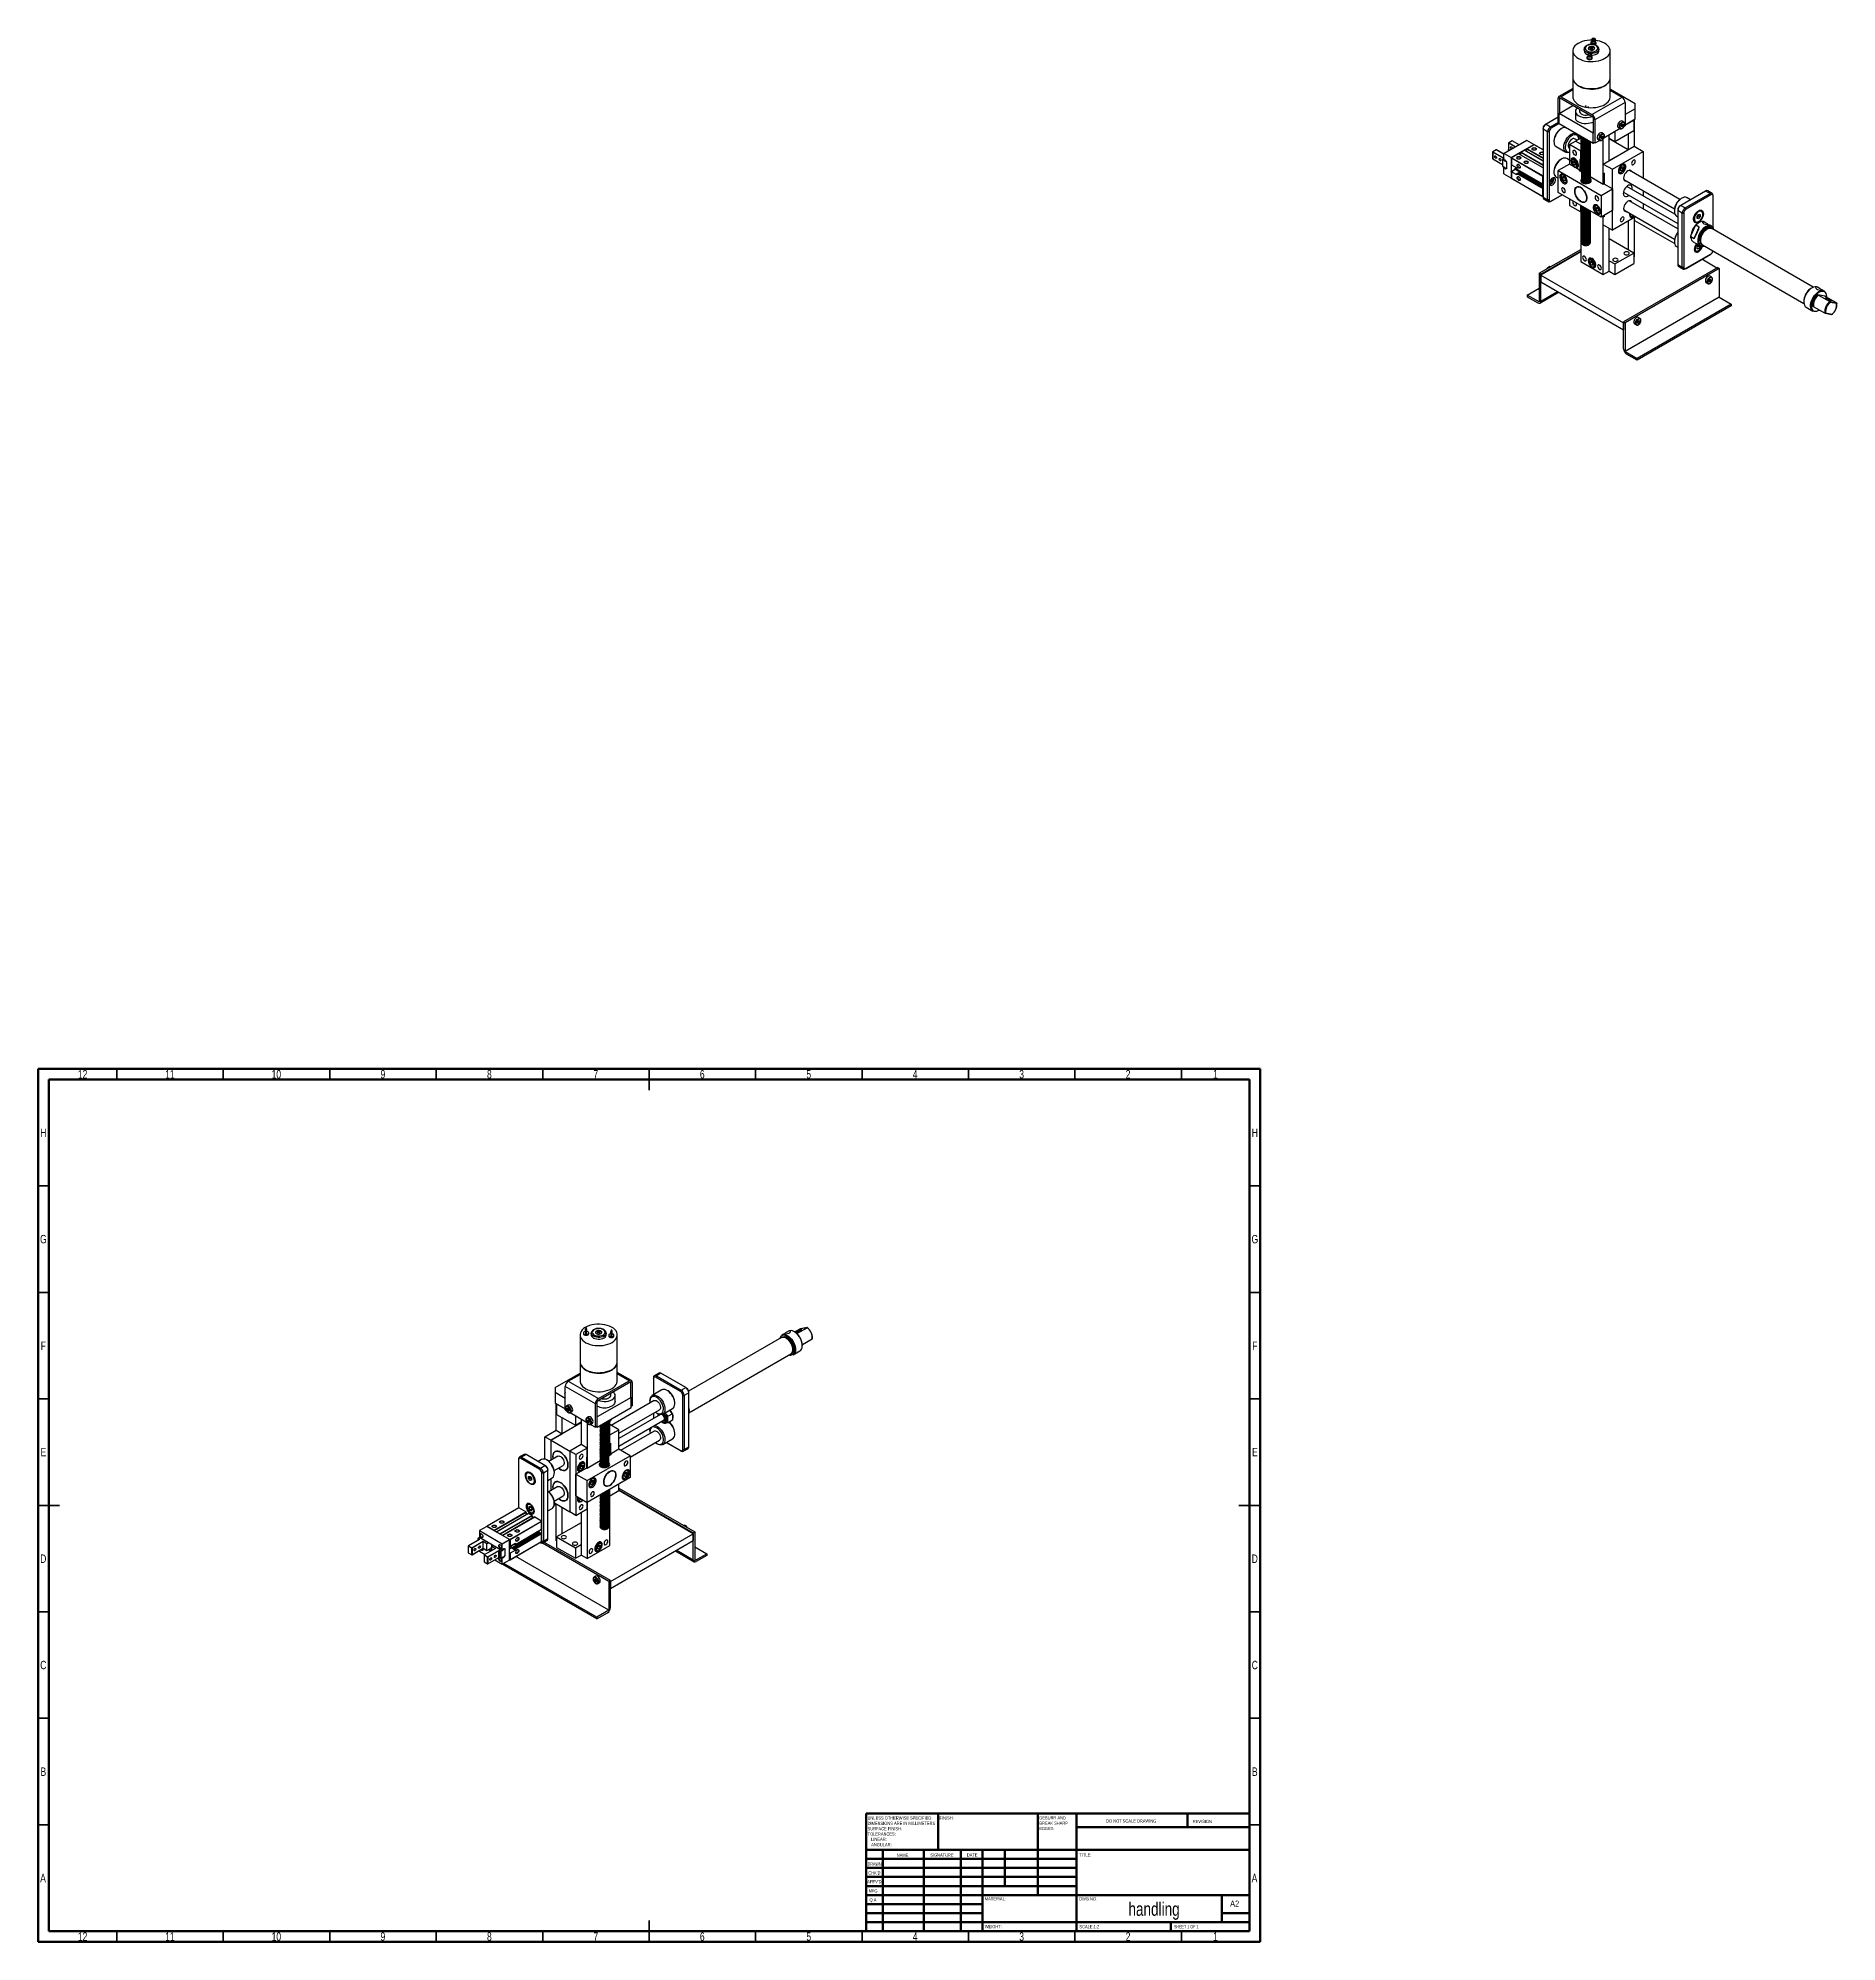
# Model space of a CAD drawing. Header units: millimetres. Extents: x 15 to 1802, y 5 to 899.
# Drawn here: x 15 to 860, y 5 to 899 of the extents above; entities that cross this region are included whole.
import ezdxf

# ---------------------------------------------------------------- set-up
doc = ezdxf.new("R2010")
doc.units = ezdxf.units.MM
doc.styles.add('SLDTEXTSTYLE0', font='TXT', dxfattribs={"width": 0.75})
doc.styles.add('SLDTEXTSTYLE1', font='TXT', dxfattribs={"width": 0.686449})
doc.styles.add('SLDTEXTSTYLE2', font='TXT', dxfattribs={"width": 0.6875})

msp = doc.modelspace()

# ---------------------------------------------------------------- texts
at = {"color": 7, "linetype": 'Continuous', "lineweight": 0}
for s, insert, char_height, attachment_point, style in [('12', (35.92, 414.44), 3.969, 2, 'SLDTEXTSTYLE0'), ('11', (76.92, 414.44), 3.969, 2, 'SLDTEXTSTYLE0'), ('10', (126.92, 414.44), 3.969, 2, 'SLDTEXTSTYLE0'), ('9', (176.96, 414.44), 3.97, 2, 'SLDTEXTSTYLE0'), ('8', (226.96, 414.44), 3.97, 2, 'SLDTEXTSTYLE0'), ('7', (276.96, 414.44), 3.97, 2, 'SLDTEXTSTYLE0'), ('6', (326.96, 414.44), 3.97, 2, 'SLDTEXTSTYLE0'), ('5', (376.96, 414.44), 3.97, 2, 'SLDTEXTSTYLE0'), ('4', (426.96, 414.44), 3.97, 2, 'SLDTEXTSTYLE0'), ('3', (476.96, 414.44), 3.97, 2, 'SLDTEXTSTYLE0'), ('2', (526.96, 414.44), 3.97, 2, 'SLDTEXTSTYLE0'), ('1', (567.96, 414.44), 3.97, 2, 'SLDTEXTSTYLE0'), ('H', (17.49, 386.94), 3.97, 2, 'SLDTEXTSTYLE0'), ('H', (586.49, 386.94), 3.97, 2, 'SLDTEXTSTYLE0'), ('G', (17.49, 337), 3.97, 2, 'SLDTEXTSTYLE0'), ('G', (586.49, 337), 3.97, 2, 'SLDTEXTSTYLE0'), ('F', (17.46, 286.94), 3.97, 2, 'SLDTEXTSTYLE0'), ('F', (586.46, 286.94), 3.97, 2, 'SLDTEXTSTYLE0'), ('E', (17.51, 237), 3.97, 2, 'SLDTEXTSTYLE0'), ('E', (586.51, 237), 3.97, 2, 'SLDTEXTSTYLE0'), ('D', (17.45, 186.94), 3.97, 2, 'SLDTEXTSTYLE0'), ('D', (586.45, 186.94), 3.97, 2, 'SLDTEXTSTYLE0'), ('C', (17.46, 137), 3.97, 2, 'SLDTEXTSTYLE0'), ('C', (586.46, 137), 3.97, 2, 'SLDTEXTSTYLE0'), ('B', (17.47, 86.94), 3.97, 2, 'SLDTEXTSTYLE0'), ('B', (586.47, 86.94), 3.97, 2, 'SLDTEXTSTYLE0'), ('FINISH:', (438.37, 63.92), 1.5, 1, 'SLDTEXTSTYLE0'), ('DO NOT SCALE DRAWING', (516.61, 62.53), 1.5, 1, 'SLDTEXTSTYLE0'), ('REVISION', (557.33, 62.33), 1.5, 1, 'SLDTEXTSTYLE0'), ('NAME', (418.32, 46.5), 1.5, 1, 'SLDTEXTSTYLE0'), ('SIGNATURE', (434.03, 46.56), 1.5, 1, 'SLDTEXTSTYLE0'), ('DATE', (451.21, 46.58), 1.5, 1, 'SLDTEXTSTYLE0'), ('TITLE:', (504.09, 46.58), 1.5, 1, 'SLDTEXTSTYLE0'), ('A', (17.34, 37), 3.97, 2, 'SLDTEXTSTYLE0'), ('DRAWN', (404.64, 42.38), 1.5, 1, 'SLDTEXTSTYLE1'), ("CHK'D", (404.94, 38.16), 1.5, 1, 'SLDTEXTSTYLE0'), ('A', (586.34, 37), 3.97, 2, 'SLDTEXTSTYLE0'), ("APPV'D", (404.4, 34.07), 1.5, 1, 'SLDTEXTSTYLE0'), ('MFG', (405.12, 29.72), 1.5, 1, 'SLDTEXTSTYLE0'), ('Q.A', (405.51, 25.5), 1.5, 1, 'SLDTEXTSTYLE0'), ('MATERIAL:', (459.65, 25.99), 1.5, 1, 'SLDTEXTSTYLE0'), ('DWG NO.', (503.95, 25.99), 1.5, 1, 'SLDTEXTSTYLE0'), ('handling', (539.15, 23.61), 6.35, 2, 'SLDTEXTSTYLE0'), ('A2', (574.87, 24.41), 2.91, 1, 'SLDTEXTSTYLE0'), ('12', (35.92, 9.5), 3.969, 2, 'SLDTEXTSTYLE0'), ('11', (76.92, 9.5), 3.969, 2, 'SLDTEXTSTYLE0'), ('10', (126.92, 9.5), 3.969, 2, 'SLDTEXTSTYLE0'), ('9', (176.96, 9.5), 3.97, 2, 'SLDTEXTSTYLE0'), ('8', (226.96, 9.5), 3.97, 2, 'SLDTEXTSTYLE0'), ('7', (276.96, 9.5), 3.97, 2, 'SLDTEXTSTYLE0'), ('6', (326.96, 9.5), 3.97, 2, 'SLDTEXTSTYLE0'), ('5', (376.96, 9.5), 3.97, 2, 'SLDTEXTSTYLE0'), ('4', (426.96, 9.5), 3.97, 2, 'SLDTEXTSTYLE0'), ('WEIGHT:', (459.62, 12.95), 1.499, 1, 'SLDTEXTSTYLE0'), ('3', (476.96, 9.5), 3.97, 2, 'SLDTEXTSTYLE0'), ('SCALE:1:2', (504.07, 12.9), 1.5, 1, 'SLDTEXTSTYLE0'), ('2', (526.96, 9.5), 3.97, 2, 'SLDTEXTSTYLE0'), ('SHEET 1 OF 1', (548.48, 12.9), 1.5, 1, 'SLDTEXTSTYLE2'), ('1', (567.96, 9.5), 3.97, 2, 'SLDTEXTSTYLE0')]:
    msp.add_mtext(s, dxfattribs=dict(at, insert=insert, char_height=char_height, attachment_point=attachment_point, style=style))

# ---------------------------------------------------------------- blocks, each defined once
blk = doc.blocks.new('SW_NOTE_0')
at = {"color": 0, "linetype": 'Continuous', "lineweight": 0, "char_height": 1.5, "attachment_point": 1, "style": 'SLDTEXTSTYLE0'}
for s, insert in [('UNLESS OTHERWISE SPECIFIED:', (0, 1.93)), ('TOLERANCES:', (0, -5.57)), ('SURFACE FINISH:', (0, -3.07)), ('DIMENSIONS ARE IN MILLIMETERS', (0, -0.57)), ('LINEAR:', (1.69, -8.07)), ('ANGULAR:', (1.69, -10.57))]:
    blk.add_mtext(s, dxfattribs=dict(at, insert=insert))
blk = doc.blocks.new('SW_NOTE_0_1')
at = {"color": 0, "linetype": 'Continuous', "lineweight": 0, "char_height": 1.5, "attachment_point": 1, "style": 'SLDTEXTSTYLE0'}
for s, insert in [('DEBURR AND', (0, 1.93)), ('BREAK SHARP', (0, -0.57)), ('EDGES', (0, -3.07))]:
    blk.add_mtext(s, dxfattribs=dict(at, insert=insert))

# ---------------------------------------------------------------- linework, layer by layer
at = {"color": 7, "linetype": 'Continuous', "lineweight": 25}
for p, q in [((744.11, 894.45), (744.11, 893.84)), ((744.27, 896.86), (744.27, 896.45)), ((744.86, 898.88), (744.74, 898.36)), ((744.74, 898.36), (744.74, 896.85)), ((744.74, 896.85), (746.23, 896.72)), ((744.89, 899.03), (744.86, 898.88)), ((744.86, 898.88), (746.11, 898.77)), ((744.89, 899.03), (746.15, 898.92)), ((744.99, 898.26), (745.03, 898.4)), ((744.99, 897.85), (744.99, 898.26)), ((744.99, 897.85), (745.03, 897.99)), ((745.03, 898.4), (745.03, 898.41)), ((745.03, 897.99), (745.03, 898.4)), ((745.11, 893.84), (745.11, 894.45)), ((745.98, 898.17), (745.98, 897.76)), ((746.11, 898.77), (746.15, 898.92)), ((746.23, 898.23), (746.11, 898.77)), ((746.15, 898.92), (746.26, 898.37)), ((746.26, 898.37), (746.23, 898.23)), ((746.23, 898.23), (746.23, 896.72)), ((746.26, 896.87), (746.23, 896.72)), ((746.26, 898.37), (746.26, 896.87)), ((746.38, 897.38), (746.26, 897.44)), ((746.77, 896.45), (746.77, 896.86)), ((735.86, 893.02), (735.86, 880.32)), ((741.11, 893.84), (741.11, 893.02)), ((742.45, 890.01), (742.45, 889.6)), ((743.07, 892.03), (742.96, 891.51)), ((742.96, 891.51), (742.96, 890)), ((744.44, 889.87), (742.96, 890)), ((743.11, 892.17), (743.07, 892.03)), ((744.33, 891.92), (743.07, 892.03)), ((744.37, 892.06), (743.11, 892.17)), ((743.25, 891.55), (743.21, 891.41)), ((743.21, 891.41), (743.21, 891)), ((743.25, 891.14), (743.21, 891)), ((743.25, 891.56), (743.25, 891.55)), ((743.25, 891.55), (743.25, 891.14)), ((744.2, 890.91), (744.2, 891.32)), ((744.33, 891.92), (744.37, 892.06)), ((744.44, 891.38), (744.33, 891.92)), ((744.37, 892.06), (744.48, 891.52)), ((744.48, 891.52), (744.44, 891.38)), ((744.44, 891.38), (744.44, 889.87)), ((744.48, 890.01), (744.44, 889.87)), ((744.48, 891.52), (744.48, 890.01)), ((744.57, 890.53), (744.48, 890.57)), ((744.95, 889.6), (744.95, 890.01)), ((748.11, 893.02), (748.11, 893.84)), ((753.36, 880.32), (753.36, 893.02)), ((735.86, 879.92), (735.86, 871.39)), ((735.86, 879.92), (735.88, 879.55)), ((753.35, 880.09), (753.36, 880.32)), ((753.35, 879.71), (753.35, 880.12)), ((753.36, 871.39), (753.36, 879.92)), ((728.91, 859.63), (728.91, 870.66)), ((735.86, 875.35), (729.32, 871.57)), ((729.47, 863.59), (735.89, 867.3)), ((745.56, 861.72), (729.65, 870.9)), ((729.65, 870.9), (729.65, 863.7)), ((730.32, 871.47), (744.82, 863.1)), ((744.82, 863.1), (758.96, 871.27)), ((760.37, 868.82), (746.23, 860.65)), ((753.51, 875.02), (753.36, 875.02)), ((753.36, 874.5), (758.96, 871.27)), ((753.51, 875.02), (765.18, 868.29)), ((760.37, 868.82), (760.37, 857.8)), ((765.18, 865.84), (765.18, 868.29)), ((723.25, 858.63), (722.9, 858.43)), ((728.91, 861.89), (723.25, 858.63)), ((723.25, 858.63), (725.37, 857.41)), ((725.37, 857.41), (729.07, 859.54)), ((729.47, 858.95), (725.73, 856.79)), ((729.47, 859.31), (728.91, 859.63)), ((745.38, 854.41), (729.47, 863.59)), ((729.47, 858.69), (729.47, 863.59)), ((745.38, 849.51), (729.47, 858.69)), ((737.02, 864.59), (737.02, 861.65)), ((739.02, 865.49), (739.02, 864.59)), ((745.56, 854.51), (745.56, 861.72)), ((746.23, 860.65), (746.23, 849.63)), ((759.06, 858.53), (758.62, 857.98)), ((758.86, 858.27), (759.51, 857.9)), ((759.8, 859.54), (758.95, 860.03)), ((759.06, 858.53), (759.51, 858.49)), ((759.51, 857.9), (759.51, 858.49)), ((765.18, 865.84), (760.37, 863.06)), ((765.18, 860.94), (760.37, 858.16)), ((760.37, 858.16), (764.47, 860.53)), ((760.59, 865.66), (760.59, 865.64)), ((760.59, 863.8), (760.59, 865.64)), ((764.47, 860.53), (764.47, 855.63)), ((764.65, 860.63), (764.65, 848.2)), ((765.18, 860.94), (765.18, 865.84)), ((714.1, 850.98), (703.46, 844.84)), ((714.17, 850.97), (703.52, 844.83)), ((705.63, 849.8), (705.63, 846.7)), ((705.66, 849.76), (705.66, 846.65)), ((707.31, 850.82), (705.68, 849.88)), ((707.36, 850.82), (705.73, 849.88)), ((710.62, 848.97), (707.41, 850.82)), ((717.52, 849.03), (714.17, 850.97)), ((721.84, 856.18), (721.84, 856.59)), ((723.96, 854.96), (721.84, 856.18)), ((721.84, 856.18), (721.84, 824.34)), ((724.67, 854.96), (723.96, 854.96)), ((723.96, 823.11), (723.96, 854.96)), ((724.67, 854.96), (724.67, 823.11)), ((725.73, 856.79), (725.37, 857.41)), ((726.96, 850.77), (726.96, 850.36)), ((730.5, 856.49), (730.15, 856.28)), ((734.24, 849.02), (737.07, 850.65)), ((737.8, 851.07), (736.7, 851.71)), ((739.55, 852.08), (737.07, 850.65)), ((739.55, 849.22), (737.07, 850.65)), ((738.63, 851.55), (738.63, 851.79)), ((738.7, 853.37), (738.7, 852.84)), ((738.7, 852.84), (740.28, 852.03)), ((739.55, 852.41), (739.55, 836.36)), ((740.05, 851.71), (740.05, 851.6)), ((740.05, 851.2), (740.05, 851.09)), ((740.05, 850.69), (740.05, 850.58)), ((740.05, 850.18), (740.05, 850.07)), ((740.05, 849.67), (740.05, 849.56)), ((743.99, 849.85), (743.99, 849.92)), ((743.99, 849.34), (743.99, 849.41)), ((745.56, 854.51), (745.38, 854.41)), ((745.38, 849.51), (745.38, 854.41)), ((745.91, 849.82), (745.38, 849.51)), ((746.23, 849.63), (745.56, 850.02)), ((748.56, 850.98), (746.23, 849.63)), ((747.65, 851.48), (748.5, 850.99)), ((749.52, 853.02), (749.08, 852.47)), ((749.08, 852.47), (749.08, 851.88)), ((749.08, 852.09), (749.52, 851.84)), ((749.52, 851.84), (749.08, 851.88)), ((749.31, 852.76), (749.96, 852.39)), ((750.25, 854.03), (749.4, 854.52)), ((749.52, 853.02), (749.96, 852.98)), ((749.96, 852.39), (749.52, 851.84)), ((749.96, 852.39), (749.96, 852.98)), ((750.15, 830.24), (750.15, 851.72)), ((758.11, 856.49), (750.35, 852.01)), ((752.98, 841.47), (752.98, 853.53)), ((752.98, 852.06), (755.63, 850.53)), ((761.82, 846.57), (752.98, 851.67)), ((755.63, 850.53), (764.47, 855.63)), ((755.63, 855.06), (755.63, 850.53)), ((757.2, 856.99), (758.05, 856.51)), ((758.62, 857.98), (758.62, 857.39)), ((758.62, 857.6), (759.06, 857.35)), ((759.06, 857.35), (758.62, 857.39)), ((759.51, 857.9), (759.06, 857.35)), ((760.37, 857.8), (759.9, 857.52)), ((761.82, 854.1), (761.82, 846.57)), ((698.17, 845.49), (698.17, 842.39)), ((703.36, 842.47), (698.2, 845.45)), ((698.2, 845.45), (698.2, 842.35)), ((699.85, 846.52), (698.22, 845.58)), ((698.22, 842.3), (702.77, 839.68)), ((699.9, 846.51), (698.27, 845.57)), ((698.27, 845.57), (703.44, 842.59)), ((703.44, 844.5), (699.95, 846.52)), ((702.77, 842.02), (702.77, 838.92)), ((702.8, 841.98), (702.8, 838.88)), ((703.72, 841.45), (702.8, 841.98)), ((703.39, 842.44), (702.82, 842.11)), ((703.44, 842.43), (702.87, 842.1)), ((703.44, 841.8), (703.44, 844.78)), ((703.52, 844.83), (706.88, 842.89)), ((703.79, 841.49), (703.52, 841.64)), ((703.81, 841.5), (703.79, 841.49)), ((703.84, 841.56), (703.83, 841.55)), ((704.85, 840.88), (704.43, 841.12)), ((704.85, 840.88), (704.5, 841.08)), ((704.85, 837.61), (704.85, 840.88)), ((705.68, 846.61), (706.11, 846.36)), ((706.88, 842.89), (717.52, 849.03)), ((706.94, 842.67), (706.94, 839.64)), ((721.8, 834.05), (706.99, 842.6)), ((706.99, 842.6), (706.99, 839.54)), ((710.33, 844.71), (707.02, 842.8)), ((710.33, 844.66), (707.09, 842.79)), ((721.84, 838.07), (710.33, 844.71)), ((711.53, 845.47), (713.05, 846.35)), ((721.84, 841.33), (713.13, 846.36)), ((717.63, 848.92), (714.31, 847.01)), ((717.7, 848.91), (714.46, 847.04)), ((721.84, 846.57), (717.78, 848.92)), ((728, 848.07), (732.6, 845.42)), ((730.5, 842.2), (730.15, 841.99)), ((734.24, 841.73), (733, 842.44)), ((734.2, 847.38), (734.24, 847.36)), ((734.24, 849.02), (734.24, 839.83)), ((739.55, 845.96), (734.24, 849.02)), ((736.31, 842.67), (735.55, 842.23)), ((736.44, 841.23), (735.72, 841.17)), ((735.72, 841.17), (735.72, 840.22)), ((736.61, 840.73), (735.72, 840.22)), ((736.44, 841.23), (737.15, 840.35)), ((736.61, 841.01), (736.61, 840.73)), ((736.96, 840.29), (736.61, 840.73)), ((739.55, 841.88), (739.19, 842.08)), ((739.19, 842.08), (739.19, 836.57)), ((739.55, 841.88), (739.55, 845.96)), ((740.05, 849.16), (740.05, 849.05)), ((740.05, 848.65), (740.05, 848.54)), ((740.05, 848.14), (740.05, 848.03)), ((740.05, 847.63), (740.05, 847.52)), ((740.05, 847.12), (740.05, 847.01)), ((740.05, 846.61), (740.05, 846.5)), ((740.05, 846.1), (740.05, 845.99)), ((740.05, 845.59), (740.05, 845.48)), ((740.05, 845.08), (740.05, 844.97)), ((740.05, 844.57), (740.05, 844.46)), ((740.05, 844.05), (740.05, 843.94)), ((740.05, 843.54), (740.05, 843.43)), ((740.05, 843.03), (740.05, 842.92)), ((740.05, 842.52), (740.05, 842.41)), ((740.05, 842.01), (740.05, 841.9)), ((740.05, 841.5), (740.05, 841.39)), ((740.05, 840.99), (740.05, 840.88)), ((740.05, 840.48), (740.05, 840.37)), ((743.99, 848.83), (743.99, 848.9)), ((743.99, 848.32), (743.99, 848.39)), ((743.99, 847.81), (743.99, 847.88)), ((743.99, 847.3), (743.99, 847.37)), ((743.99, 846.79), (743.99, 846.86)), ((743.99, 846.28), (743.99, 846.35)), ((743.99, 845.77), (743.99, 845.84)), ((743.99, 845.26), (743.99, 845.33)), ((743.99, 844.75), (743.99, 844.82)), ((743.99, 844.24), (743.99, 844.31)), ((743.99, 843.72), (743.99, 843.8)), ((743.99, 843.21), (743.99, 843.29)), ((743.99, 842.7), (743.99, 842.78)), ((743.99, 842.19), (743.99, 842.27)), ((743.99, 841.68), (743.99, 841.76)), ((743.99, 841.17), (743.99, 841.25)), ((743.99, 840.66), (743.99, 840.74)), ((750.15, 839.83), (764.65, 848.2)), ((752.98, 841.47), (761.82, 846.57)), ((754.4, 837.39), (768.89, 845.75)), ((764.65, 848.2), (768.89, 845.75)), ((768.89, 845.75), (768.89, 833.13)), ((702.8, 838.88), (703.72, 838.34)), ((702.82, 838.83), (703.74, 838.3)), ((703.44, 835.35), (703.44, 838.33)), ((703.53, 838.42), (703.46, 838.38)), ((703.79, 838.23), (703.52, 838.38)), ((706.88, 833.25), (703.52, 835.19)), ((703.81, 838.23), (703.79, 838.23)), ((704.85, 837.61), (704.43, 837.86)), ((704.85, 837.61), (704.5, 837.82)), ((708.68, 837.3), (706.94, 836.3)), ((706.94, 836.3), (706.94, 833.28)), ((706.94, 833.25), (706.95, 833.25)), ((706.97, 836.32), (706.97, 839.56)), ((706.99, 839.54), (709.53, 838.07)), ((708.76, 837.3), (706.99, 836.28)), ((706.99, 836.28), (706.99, 833.21)), ((709.53, 834.81), (706.99, 836.28)), ((706.99, 833.21), (721.8, 824.66)), ((707.02, 833.15), (721.83, 824.59)), ((708.65, 837.77), (709.18, 838.07)), ((708.65, 837.77), (711.3, 836.24)), ((708.65, 837.77), (708.65, 837.29)), ((710.74, 836.15), (708.76, 837.3)), ((709.18, 838.07), (709.18, 838.28)), ((709.18, 838.07), (709.53, 837.87)), ((709.53, 838.07), (709.53, 837.5)), ((709.53, 837.5), (721.8, 830.42)), ((709.71, 835.56), (709.53, 835.46)), ((709.53, 835.46), (721.8, 828.38)), ((709.53, 835.46), (709.53, 834.81)), ((709.57, 837.43), (721.84, 830.35)), ((709.71, 835.56), (721.84, 828.56)), ((710.14, 835.81), (709.92, 835.44)), ((710.14, 835.81), (721.84, 829.05)), ((710.56, 836.05), (710.35, 835.68)), ((710.74, 836.15), (710.56, 836.05)), ((710.56, 836.05), (721.84, 829.54)), ((710.74, 836.15), (721.84, 829.74)), ((710.95, 836.03), (711.3, 836.24)), ((721.8, 830.42), (721.8, 834.05)), ((725.69, 832.58), (725.25, 832.03)), ((725.25, 832.03), (725.25, 831.44)), ((725.25, 831.66), (725.69, 831.4)), ((725.49, 832.32), (726.13, 831.95)), ((725.69, 832.58), (726.13, 832.54)), ((726.13, 831.95), (725.69, 831.4)), ((726.13, 831.95), (726.13, 832.54)), ((726.96, 836.48), (726.96, 836.07)), ((728, 833.78), (728.94, 833.24)), ((734.24, 839.83), (728.94, 836.77)), ((728.94, 826.57), (728.94, 836.77)), ((728.94, 836.77), (749.09, 825.14)), ((731.01, 835.11), (730.78, 834.98)), ((731.66, 833.98), (730.95, 833.92)), ((730.95, 833.92), (730.95, 832.97)), ((731.84, 833.48), (730.95, 832.97)), ((731.66, 832.09), (730.95, 832.97)), ((731.66, 833.98), (732.37, 833.1)), ((732.37, 832.5), (731.66, 832.09)), ((732.37, 832.15), (731.66, 832.09)), ((731.84, 833.77), (731.84, 833.48)), ((732.19, 833.04), (731.84, 833.48)), ((732.37, 832.81), (732.19, 833.04)), ((732.37, 832.15), (732.37, 833.1)), ((739.19, 836.98), (734.24, 839.83)), ((736.44, 839.34), (735.72, 840.22)), ((737.15, 839.75), (736.44, 839.34)), ((737.15, 839.4), (736.44, 839.34)), ((737.15, 840.06), (736.96, 840.29)), ((737.15, 839.4), (737.15, 840.35)), ((737.67, 838.54), (738.44, 838.99)), ((737.7, 838.56), (737.67, 838.54)), ((738.84, 836.77), (739.19, 836.98)), ((740.09, 836.05), (738.84, 836.77)), ((739.19, 836.57), (739.19, 836.98)), ((740.05, 839.97), (740.05, 839.86)), ((740.05, 839.46), (740.05, 839.35)), ((740.05, 838.95), (740.05, 838.84)), ((740.05, 838.44), (740.05, 838.33)), ((740.05, 837.93), (740.05, 837.82)), ((740.05, 837.42), (740.05, 837.31)), ((740.05, 836.91), (740.05, 836.8)), ((740.05, 836.4), (740.05, 836.29)), ((740.05, 835.89), (740.05, 835.78)), ((740.05, 835.38), (740.05, 835.27)), ((740.05, 834.87), (740.05, 834.76)), ((740.05, 834.36), (740.05, 834.25)), ((740.05, 833.85), (740.05, 833.74)), ((740.05, 833.34), (740.05, 833.23)), ((740.05, 832.83), (740.05, 832.72)), ((740.05, 832.32), (740.05, 832.21)), ((740.05, 831.81), (740.05, 831.7)), ((740.09, 831.3), (740.09, 831.49)), ((750.15, 830.24), (743.95, 833.82)), ((743.99, 840.15), (743.99, 840.23)), ((743.99, 839.64), (743.99, 839.72)), ((743.99, 839.13), (743.99, 839.21)), ((743.99, 838.62), (743.99, 838.7)), ((743.99, 838.11), (743.99, 838.19)), ((743.99, 837.6), (743.99, 837.68)), ((743.99, 837.09), (743.99, 837.17)), ((743.99, 836.58), (743.99, 836.65)), ((743.99, 836.07), (743.99, 836.14)), ((743.99, 835.56), (743.99, 835.63)), ((743.99, 835.05), (743.99, 835.12)), ((743.99, 834.54), (743.99, 834.61)), ((743.99, 834.03), (743.99, 834.1)), ((743.99, 833.52), (743.99, 833.59)), ((743.99, 833.01), (743.99, 833.08)), ((743.99, 832.5), (743.99, 832.57)), ((743.99, 831.99), (743.99, 832.06)), ((743.99, 831.48), (743.99, 831.55)), ((750.15, 839.83), (754.4, 837.39)), ((750.15, 835.75), (750.15, 839.83)), ((750.15, 835.75), (750.51, 835.55)), ((750.51, 835.55), (750.51, 830.44)), ((754.4, 808.81), (754.4, 837.39)), ((757.27, 836.13), (757.51, 835.99)), ((758.74, 838.68), (758.03, 837.8)), ((758.03, 837.8), (758.03, 836.85)), ((758.22, 837.74), (758.03, 837.51)), ((758.03, 837.19), (758.74, 836.78)), ((758.74, 836.78), (758.03, 836.85)), ((758.57, 838.18), (758.22, 837.74)), ((758.57, 838.18), (758.57, 838.46)), ((758.57, 838.18), (759.45, 837.67)), ((758.74, 838.68), (759.45, 838.62)), ((759.45, 837.67), (758.74, 836.78)), ((759.63, 839.67), (759.4, 839.81)), ((759.45, 837.67), (759.45, 838.62)), ((759.82, 832.59), (783.59, 818.87)), ((786.09, 823.2), (762.32, 836.92)), ((721.8, 824.66), (721.8, 828.38)), ((721.83, 824.59), (721.84, 824.59)), ((721.84, 824.34), (723.96, 823.11)), ((722.25, 823.42), (724.37, 822.2)), ((724.67, 823.11), (723.96, 823.11)), ((725.69, 831.4), (725.25, 831.44)), ((730.86, 825.46), (725.37, 822.29)), ((725.73, 822.5), (730.86, 825.46)), ((749.09, 814.93), (728.94, 826.57)), ((732.9, 831.3), (733.14, 831.43)), ((732.92, 831.31), (732.9, 831.3)), ((734.24, 823.5), (734.24, 820.44)), ((740.05, 831.3), (740.05, 831.19)), ((743.95, 831.24), (743.95, 831.04)), ((749.09, 825.14), (754.4, 828.2)), ((749.09, 825.14), (749.09, 814.93)), ((750.51, 830.44), (750.15, 830.24)), ((754.4, 828.2), (750.51, 830.44)), ((754.4, 828.2), (754.4, 817.99)), ((759.58, 826.68), (785.12, 811.94)), ((783.82, 816.27), (761.13, 829.36)), ((785.12, 809.47), (762.32, 822.63)), ((768.89, 827.35), (768.89, 824.89)), ((798.21, 827.2), (786.54, 820.46)), ((787.07, 823.83), (786.71, 823.63)), ((788.66, 819.24), (800.33, 825.97)), ((800.68, 825.36), (789.01, 818.63)), ((791.18, 823.14), (789.57, 824.08)), ((800.33, 825.97), (798.21, 827.2)), ((801.33, 826.07), (799.21, 827.3)), ((800.68, 825.36), (800.33, 825.97)), ((801.74, 824.75), (801.74, 825.16)), ((801.74, 809.94), (801.74, 824.75)), ((725.73, 822.5), (725.37, 822.29)), ((734.24, 820.44), (739.55, 817.38)), ((739.55, 817.38), (739.55, 820.44)), ((739.55, 820.44), (739.55, 794.09)), ((740.05, 820.07), (740.05, 819.96)), ((740.05, 819.56), (740.05, 819.45)), ((740.05, 819.05), (740.05, 818.94)), ((740.05, 818.54), (740.05, 818.43)), ((740.05, 818.03), (740.05, 817.92)), ((740.05, 817.52), (740.05, 817.41)), ((740.05, 817.01), (740.05, 816.9)), ((740.05, 816.5), (740.05, 816.39)), ((740.05, 815.99), (740.05, 815.88)), ((740.05, 815.48), (740.05, 815.37)), ((740.05, 814.97), (740.05, 814.86)), ((740.05, 814.46), (740.05, 814.35)), ((740.05, 813.94), (740.05, 813.84)), ((743.99, 817.7), (743.99, 817.77)), ((743.99, 817.19), (743.99, 817.26)), ((743.99, 816.68), (743.99, 816.75)), ((743.99, 816.17), (743.99, 816.24)), ((743.99, 815.66), (743.99, 815.73)), ((743.99, 815.15), (743.99, 815.22)), ((743.99, 814.64), (743.99, 814.71)), ((743.99, 814.13), (743.99, 814.2)), ((743.99, 813.61), (743.99, 813.69)), ((746.74, 820.72), (746.51, 820.59)), ((747.4, 819.59), (746.68, 819.53)), ((746.68, 819.53), (746.68, 818.58)), ((747.57, 819.09), (746.68, 818.58)), ((747.4, 817.7), (746.68, 818.58)), ((747.4, 819.59), (748.11, 818.71)), ((748.11, 818.11), (747.4, 817.7)), ((748.11, 817.76), (747.4, 817.7)), ((747.57, 819.38), (747.57, 819.09)), ((747.92, 818.65), (747.57, 819.09)), ((748.11, 818.42), (747.92, 818.65)), ((748.11, 817.76), (748.11, 818.71)), ((748.63, 816.91), (748.87, 817.04)), ((748.66, 816.92), (748.63, 816.91)), ((754.4, 817.99), (749.09, 814.93)), ((750.51, 815.54), (750.15, 815.34)), ((750.15, 787.96), (750.15, 815.54)), ((750.15, 811.26), (750.15, 815.34)), ((750.51, 815.13), (750.15, 815.34)), ((750.51, 815.75), (750.51, 815.13)), ((765.33, 815.12), (754.4, 808.81)), ((759.82, 818.3), (783.59, 804.58)), ((762.57, 815.51), (762.81, 815.38)), ((763.34, 816.27), (763.34, 816.23)), ((763.42, 816.22), (763.34, 816.23)), ((764.65, 814.73), (764.65, 796.33)), ((765, 813.68), (764.65, 813.88)), ((764.65, 813.48), (765, 813.68)), ((765, 813.27), (765, 813.68)), ((768.89, 821.31), (768.89, 818.84)), ((783.53, 818.11), (783.53, 817.71)), ((784.57, 815.42), (785.12, 815.1)), ((785.12, 818.42), (785.12, 818.01)), ((787.25, 816.79), (785.12, 818.01)), ((785.12, 818.01), (785.12, 792.7)), ((786.18, 820.26), (786.54, 820.46)), ((786.54, 820.46), (788.66, 819.24)), ((787.25, 816.79), (787.95, 816.79)), ((787.25, 791.48), (787.25, 816.79)), ((787.95, 816.79), (787.95, 791.48)), ((789.01, 818.63), (788.66, 819.24)), ((794.2, 815.25), (794.91, 816.15)), ((794.22, 814.32), (794.2, 815.25)), ((794.52, 815.17), (794.21, 814.79)), ((794.22, 814.7), (794.94, 814.28)), ((794.94, 814.28), (794.22, 814.32)), ((794.87, 815.62), (794.52, 815.17)), ((794.86, 816.09), (794.87, 815.62)), ((794.87, 815.62), (795.64, 815.17)), ((794.91, 816.15), (795.63, 816.11)), ((795.64, 815.17), (794.94, 814.28)), ((795.63, 816.11), (795.64, 815.17)), ((796.34, 817.67), (795.97, 817.88)), ((740.05, 813.43), (740.05, 813.32)), ((740.05, 812.92), (740.05, 812.81)), ((740.05, 812.41), (740.05, 812.3)), ((740.05, 811.9), (740.05, 811.79)), ((740.05, 811.39), (740.05, 811.28)), ((740.05, 810.88), (740.05, 810.77)), ((740.05, 810.37), (740.05, 810.26)), ((740.05, 809.86), (740.05, 809.75)), ((740.05, 809.35), (740.05, 809.24)), ((740.05, 808.84), (740.05, 808.73)), ((740.05, 808.33), (740.05, 808.22)), ((740.05, 807.82), (740.05, 807.71)), ((740.05, 807.31), (740.05, 807.2)), ((740.05, 806.8), (740.05, 806.69)), ((740.05, 806.29), (740.05, 806.18)), ((740.05, 805.78), (740.05, 805.67)), ((740.05, 805.27), (740.05, 805.16)), ((740.05, 804.76), (740.05, 804.65)), ((740.09, 811.59), (740.3, 811.87)), ((740.09, 804.44), (740.3, 804.72)), ((743.99, 813.1), (743.99, 813.18)), ((743.99, 812.59), (743.99, 812.67)), ((743.99, 812.08), (743.99, 812.16)), ((743.99, 811.57), (743.99, 811.65)), ((743.99, 811.06), (743.99, 811.14)), ((743.99, 810.55), (743.99, 810.63)), ((743.99, 810.04), (743.99, 810.12)), ((743.99, 809.53), (743.99, 809.61)), ((743.99, 809.02), (743.99, 809.1)), ((743.99, 808.51), (743.99, 808.59)), ((743.99, 808), (743.99, 808.08)), ((743.99, 807.49), (743.99, 807.57)), ((743.99, 806.98), (743.99, 807.06)), ((743.99, 806.47), (743.99, 806.55)), ((743.99, 805.96), (743.99, 806.03)), ((743.99, 805.45), (743.99, 805.52)), ((743.99, 804.94), (743.99, 805.01)), ((750.15, 811.26), (754.4, 808.81)), ((752.98, 789.6), (752.98, 809.62)), ((764.47, 798.07), (752.98, 804.7)), ((761.82, 813.09), (761.82, 799.6)), ((765, 813.27), (764.65, 813.07)), ((783.63, 802.52), (765, 813.27)), ((791.29, 805.81), (792.88, 804.89)), ((791.31, 806.35), (791.41, 806.6)), ((793.12, 810.55), (791.41, 806.6)), ((792.88, 804.89), (795.18, 810.22)), ((793.12, 810.55), (793.23, 810.8)), ((793.14, 812.97), (793.51, 812.76)), ((795.18, 810.22), (793.59, 811.13)), ((798.15, 812.41), (797.78, 812.62)), ((800.96, 810.79), (800.6, 810.99)), ((800.61, 809.76), (801.09, 809.59)), ((800.69, 809.82), (800.65, 809.84)), ((801.04, 809.62), (800.69, 809.82)), ((848.78, 782.06), (801.09, 809.59)), ((848.78, 782.06), (801.09, 809.59)), ((720.1, 788.57), (739.55, 799.8)), ((720.81, 788.17), (739.55, 798.98)), ((739.55, 798.58), (720.81, 787.76)), ((740.05, 804.25), (740.05, 804.14)), ((740.05, 803.74), (740.05, 803.63)), ((740.05, 803.23), (740.05, 803.12)), ((740.63, 801.94), (740.71, 801.9)), ((743.6, 802.19), (743.5, 802.04)), ((744.45, 795.69), (743.68, 795.25)), ((743.99, 804.43), (743.99, 804.5)), ((743.99, 803.92), (743.99, 803.99)), ((743.99, 803.41), (743.99, 803.48)), ((743.99, 802.9), (743.99, 802.97)), ((755.63, 792.96), (764.47, 798.07)), ((764.47, 798.07), (764.47, 793.17)), ((764.65, 796.33), (764.47, 796.23)), ((783.53, 803.83), (783.53, 803.42)), ((784.57, 801.13), (785.12, 800.81)), ((800.33, 797.39), (788.66, 790.66)), ((789.01, 790.86), (800.68, 797.6)), ((792.41, 803.31), (795.59, 801.48)), ((793.02, 799.13), (793.31, 798.97)), ((794.77, 801.95), (794.07, 801.07)), ((794.07, 801.07), (794.07, 800.13)), ((794.07, 800.47), (794.78, 800.07)), ((794.78, 800.07), (794.07, 800.13)), ((794.45, 801.54), (795.48, 800.95)), ((795.48, 800.95), (794.78, 800.07)), ((795.48, 800.95), (795.48, 801.54)), ((796.25, 802.22), (796.29, 802.2)), ((796.29, 802.2), (796.64, 802)), ((796.69, 801.97), (844.38, 774.43)), ((796.69, 801.97), (844.38, 774.43)), ((800.33, 797.39), (800.68, 797.6)), ((720.1, 788.57), (720.1, 775.1)), ((720.81, 788.17), (720.1, 788.57)), ((720.81, 775.51), (720.81, 788.17)), ((720.81, 787.76), (720.81, 784.49)), ((720.81, 787.76), (759.7, 765.31)), ((739.55, 794.09), (750.15, 787.96)), ((744.57, 794.26), (743.86, 794.19)), ((743.86, 794.19), (743.86, 793.25)), ((744.74, 793.76), (743.86, 793.25)), ((744.57, 792.36), (743.86, 793.25)), ((744.57, 794.26), (745.28, 793.37)), ((745.28, 792.77), (744.57, 792.36)), ((745.28, 792.43), (744.57, 792.36)), ((744.74, 794.04), (744.74, 793.76)), ((745.1, 793.31), (744.74, 793.76)), ((745.28, 793.09), (745.1, 793.31)), ((745.28, 792.43), (745.28, 793.37)), ((745.81, 791.57), (746.57, 792.01)), ((745.83, 791.59), (745.81, 791.57)), ((750.15, 787.96), (752.98, 789.6)), ((752.98, 794.49), (755.63, 792.96)), ((752.98, 789.6), (755.63, 788.06)), ((755.63, 788.06), (764.47, 793.17)), ((755.63, 792.96), (755.63, 788.06)), ((803.89, 791.23), (759.7, 765.72)), ((804.6, 790.82), (760.41, 765.31)), ((785.12, 792.7), (787.25, 791.48)), ((785.54, 791.79), (787.66, 790.56)), ((787.25, 791.48), (787.95, 791.48)), ((788.66, 790.66), (789.01, 790.86)), ((803.54, 791.02), (796.41, 795.14)), ((801.02, 786.74), (800.17, 787.23)), ((803.89, 791.23), (804.6, 790.82)), ((804.6, 790.82), (804.6, 777.35)), ((714.44, 778.37), (720.1, 781.63)), ((714.44, 778.37), (714.44, 777.55)), ((720.1, 775.1), (714.44, 778.37)), ((720.39, 774.59), (729.17, 779.66)), ((720.81, 784.49), (759.7, 762.04)), ((798.42, 784.2), (799.27, 783.71)), ((800.29, 785.73), (799.84, 785.18)), ((799.84, 785.18), (799.84, 784.6)), ((799.84, 784.81), (800.29, 784.56)), ((800.29, 784.56), (799.84, 784.6)), ((800.08, 785.48), (800.73, 785.11)), ((800.29, 785.73), (800.73, 785.7)), ((800.73, 785.11), (800.29, 784.56)), ((800.73, 785.11), (800.73, 785.7)), ((851.17, 781.8), (850.81, 782.01)), ((854.43, 777.8), (850.89, 778.47)), ((851.28, 778.33), (856.58, 775.27)), ((854, 780.17), (853.63, 780.39)), ((854.32, 777.85), (854.33, 777.78)), ((714.44, 777.55), (719.39, 774.69)), ((804.6, 777.35), (760.41, 751.83)), ((810.26, 774.08), (766.06, 748.57)), ((810.26, 773.26), (766.06, 747.75)), ((804.6, 777.35), (810.26, 774.08)), ((810.26, 774.08), (810.26, 773.26)), ((845.44, 772.7), (848.62, 770.86)), ((854.23, 769.83), (848.93, 772.89)), ((851.39, 771.18), (851.64, 771.32)), ((854.29, 769.81), (857.4, 769.22)), ((859.7, 774.67), (854.39, 777.74)), ((854.57, 769.94), (857.57, 769.37)), ((856.58, 775.27), (859.7, 774.67)), ((859.72, 774.36), (856.72, 774.93)), ((759.7, 765.72), (760.41, 765.31)), ((759.7, 753.06), (759.7, 765.72)), ((759.7, 765.31), (759.7, 762.04)), ((760.41, 765.31), (760.41, 751.83)), ((764.83, 764.81), (765.68, 764.32)), ((766.7, 766.35), (766.26, 765.8)), ((766.26, 765.8), (766.26, 765.21)), ((766.26, 765.42), (766.7, 765.17)), ((766.7, 765.17), (766.26, 765.21)), ((766.49, 766.09), (767.14, 765.72)), ((767.43, 767.35), (766.58, 767.84)), ((766.7, 766.35), (767.14, 766.31)), ((767.14, 765.72), (766.7, 765.17)), ((767.14, 765.72), (767.14, 766.31)), ((760.41, 751.83), (766.06, 748.57)), ((766.06, 747.75), (761.11, 750.61)), ((766.06, 748.57), (766.06, 747.75)), ((269.56, 290.05), (269.56, 277.35)), ((271.13, 290.98), (271.13, 290.58)), ((272.14, 292.07), (272.16, 292.66)), ((272.39, 292.05), (272.14, 292.07)), ((272.14, 292.07), (272.14, 290.56)), ((272.39, 290.54), (272.14, 290.56)), ((272.16, 292.66), (272.35, 293.39)), ((272.16, 292.66), (272.41, 292.64)), ((272.6, 293.37), (272.35, 293.39)), ((272.41, 292.64), (272.39, 292.05)), ((272.39, 292.05), (272.39, 290.54)), ((272.39, 290.54), (272.61, 291.39)), ((272.41, 292.64), (272.6, 293.37)), ((272.43, 291.7), (272.43, 292.11)), ((272.58, 292.68), (272.58, 292.27)), ((272.61, 292.9), (272.6, 293.37)), ((272.61, 292.9), (272.61, 291.39)), ((273.63, 290.58), (273.63, 290.98)), ((274.81, 290.87), (274.81, 290.05)), ((277.81, 291.48), (277.81, 290.87)), ((278.81, 290.87), (278.81, 291.48)), ((281.81, 290.05), (281.81, 290.87)), ((283, 289.94), (283, 289.53)), ((284.01, 291.04), (284.03, 291.64)), ((284.26, 291.02), (284.01, 291.04)), ((284.01, 291.04), (284.01, 289.53)), ((284.26, 289.51), (284.01, 289.53)), ((284.22, 292.36), (284.03, 291.64)), ((284.03, 291.64), (284.28, 291.61)), ((284.47, 292.34), (284.22, 292.36)), ((284.28, 291.61), (284.26, 291.02)), ((284.26, 291.02), (284.26, 289.51)), ((284.48, 290.36), (284.26, 289.51)), ((284.47, 292.34), (284.28, 291.61)), ((284.3, 291.08), (284.3, 290.67)), ((284.45, 291.24), (284.45, 291.65)), ((284.48, 291.87), (284.47, 292.34)), ((284.48, 291.87), (284.48, 290.36)), ((285.5, 289.53), (285.5, 289.94)), ((287.06, 277.35), (287.06, 290.05)), ((364.16, 288.78), (320.55, 263.61)), ((364.16, 288.78), (320.55, 263.61)), ((364.64, 288.96), (364.16, 288.78)), ((364.65, 290.19), (364.29, 289.98)), ((364.6, 289.03), (364.57, 289.01)), ((367.47, 291.82), (367.1, 291.61)), ((373.09, 292.85), (370.48, 291.35)), ((371.39, 290.66), (376.2, 293.44)), ((376.2, 293.44), (373.09, 292.85)), ((373.09, 292.85), (373.14, 292.87)), ((376.25, 293.46), (373.14, 292.87)), ((378.55, 288.01), (373.96, 285.36)), ((269.56, 277.35), (269.57, 277.13)), ((269.57, 277.15), (269.57, 276.76)), ((320.59, 253.47), (368.56, 281.16)), ((320.59, 253.47), (368.56, 281.16)), ((368.61, 281.19), (368.97, 281.39)), ((368.97, 281.39), (369, 281.41)), ((369.67, 280.67), (372.85, 282.51)), ((257.87, 265.39), (269.54, 272.12)), ((264.02, 268.33), (269.56, 271.53)), ((264.02, 268.33), (278.16, 260.16)), ((269.56, 272.12), (269.54, 272.12)), ((269.56, 276.94), (269.56, 268.41)), ((278.16, 260.16), (292.66, 268.53)), ((287.06, 268.41), (287.06, 276.94)), ((293.66, 268.63), (287.06, 272.44)), ((303.98, 269.98), (303.98, 269.57)), ((303.98, 269.57), (303.98, 261.87)), ((306.51, 272.12), (304.39, 270.9)), ((305.39, 270.8), (305.04, 270.18)), ((316.7, 263.45), (305.04, 270.18)), ((307.51, 272.02), (305.39, 270.8)), ((305.39, 270.8), (317.06, 264.06)), ((319.18, 265.29), (307.51, 272.02)), ((257.87, 265.39), (257.87, 262.94)), ((257.87, 262.94), (257.87, 258.04)), ((262.61, 260.2), (257.87, 262.94)), ((262.46, 262.73), (262.46, 260.9)), ((276.75, 257.71), (262.61, 265.88)), ((262.61, 254.86), (262.61, 265.88)), ((293.4, 268), (277.49, 258.82)), ((293.58, 260.69), (277.67, 251.51)), ((279.82, 260.16), (279.88, 260.09)), ((279.88, 260.09), (279.88, 260.2)), ((284.03, 261.69), (284.03, 262.59)), ((286.03, 258.75), (286.03, 261.69)), ((293.4, 260.79), (293.4, 268)), ((293.4, 260.79), (293.58, 260.69)), ((293.58, 255.79), (293.58, 260.69)), ((294.07, 267.72), (294.07, 256.69)), ((308.02, 264.21), (303.42, 261.55)), ((310.87, 263.75), (310.52, 263.96)), ((316.7, 263.45), (317.06, 264.06)), ((317.06, 264.06), (319.18, 265.29)), ((317.76, 261.61), (318.47, 261.61)), ((317.76, 236.3), (317.76, 261.61)), ((320.59, 262.84), (318.47, 261.61)), ((318.47, 261.61), (318.47, 236.3)), ((319.53, 265.08), (319.18, 265.29)), ((320.59, 262.84), (320.59, 263.24)), ((320.59, 237.52), (320.59, 262.84)), ((262.61, 255.3), (257.87, 258.04)), ((258.4, 245.3), (258.4, 257.73)), ((258.57, 257.63), (258.57, 252.73)), ((258.57, 257.63), (262.61, 255.3)), ((258.57, 252.73), (267.41, 247.63)), ((261.23, 243.67), (261.23, 251.2)), ((262.61, 254.86), (263.08, 254.58)), ((263.1, 256.54), (263.18, 256.6)), ((264.03, 257.09), (263.18, 256.6)), ((263.44, 255.05), (263.51, 255.59)), ((264.07, 255.41), (263.44, 255.05)), ((263.44, 255.05), (263.85, 254.45)), ((263.98, 255.54), (263.51, 255.59)), ((264.36, 254.75), (263.85, 254.45)), ((263.85, 254.45), (264.32, 254.41)), ((263.98, 255.54), (264.39, 254.95)), ((264.39, 254.95), (264.32, 254.41)), ((264.88, 253.54), (272.63, 249.07)), ((264.93, 253.56), (265.78, 254.05)), ((267.41, 252.08), (267.41, 247.63)), ((270.07, 250.55), (270.07, 238.57)), ((272.65, 251.03), (272.73, 251.08)), ((273.58, 251.57), (272.73, 251.08)), ((276.75, 246.69), (276.75, 257.71)), ((277.49, 258.82), (277.49, 247.12)), ((277.67, 251.51), (277.49, 251.61)), ((293.58, 255.79), (277.67, 246.61)), ((277.67, 246.61), (277.67, 251.51)), ((304.32, 259.18), (284.18, 247.56)), ((287.74, 243.84), (306.82, 254.85)), ((307.3, 252.67), (287.74, 241.37)), ((294.07, 256.69), (293.58, 256.41)), ((302.38, 259.26), (302.38, 258.86)), ((303.98, 253.21), (303.98, 250.75)), ((305.57, 253.34), (305.92, 253.14)), ((306.17, 252.87), (306.18, 253.07)), ((306.17, 252.87), (306.17, 253.01)), ((306.26, 252.06), (306.17, 252.87)), ((308.42, 252.89), (313.02, 255.55)), ((309.38, 253.45), (309.61, 253.18)), ((309.43, 253.48), (309.61, 253.18)), ((312.96, 253.02), (310.97, 251.87)), ((311.81, 254.45), (311.59, 254.72)), ((312.96, 253.02), (311.81, 254.45)), ((312.96, 253.02), (312.96, 251.49)), ((312.96, 251.49), (312.96, 249.95)), ((314.05, 257.83), (314.05, 258.24)), ((253.09, 242.24), (258.4, 245.3)), ((253.09, 231.67), (253.09, 242.24)), ((253.09, 242.24), (255.92, 240.61)), ((270.07, 248.77), (255.92, 240.61)), ((255.92, 240.61), (261.23, 243.67)), ((258.4, 245.3), (261.23, 243.67)), ((267.41, 247.63), (270.07, 249.16)), ((272.89, 248.68), (272.89, 227.34)), ((272.99, 249.53), (273.06, 250.08)), ((273.62, 249.9), (272.99, 249.53)), ((272.99, 249.53), (273.39, 248.94)), ((273.53, 250.03), (273.06, 250.08)), ((273.91, 249.24), (273.39, 248.94)), ((273.39, 248.94), (273.87, 248.9)), ((273.53, 250.03), (273.93, 249.44)), ((273.93, 249.44), (273.87, 248.9)), ((274.42, 248.03), (276.75, 246.69)), ((274.48, 248.05), (275.33, 248.54)), ((277.49, 247.12), (276.75, 246.69)), ((277.67, 246.61), (277.14, 246.91)), ((279.06, 247.15), (279.06, 247.08)), ((279.06, 246.64), (279.06, 246.56)), ((279.06, 246.13), (279.06, 246.05)), ((279.06, 245.62), (279.06, 245.54)), ((279.06, 245.11), (279.06, 245.03)), ((279.06, 244.6), (279.06, 244.52)), ((279.06, 244.09), (279.06, 244.01)), ((279.06, 243.58), (279.06, 243.5)), ((279.06, 243.07), (279.06, 242.99)), ((279.06, 242.56), (279.06, 242.48)), ((279.06, 242.05), (279.06, 241.97)), ((279.06, 241.54), (279.06, 241.46)), ((279.2, 246.46), (279.3, 246.6)), ((280.29, 248.12), (280.73, 248.05)), ((280.37, 248.17), (280.66, 248.11)), ((280.66, 248.19), (280.47, 248.22)), ((280.66, 248.19), (280.66, 248.11)), ((280.66, 247.68), (280.66, 247.6)), ((280.66, 247.17), (280.66, 247.09)), ((280.66, 246.66), (280.66, 246.58)), ((280.66, 246.15), (280.66, 246.07)), ((280.66, 245.64), (280.66, 245.56)), ((280.66, 245.13), (280.66, 245.05)), ((280.66, 244.62), (280.66, 244.54)), ((280.66, 244.11), (280.66, 244.03)), ((280.66, 243.59), (280.66, 243.52)), ((280.66, 243.08), (280.66, 243.01)), ((280.66, 242.57), (280.66, 242.5)), ((280.66, 242.06), (280.66, 241.99)), ((280.66, 241.55), (280.66, 241.48)), ((282.77, 249.03), (283.77, 249.71)), ((282.77, 249.55), (282.77, 249.03)), ((282.99, 248.86), (282.99, 248.94)), ((282.99, 248.35), (282.99, 248.43)), ((282.99, 247.84), (282.99, 247.92)), ((282.99, 247.33), (282.99, 247.4)), ((282.99, 246.82), (282.99, 246.89)), ((282.99, 246.31), (282.99, 246.38)), ((282.99, 245.8), (282.99, 245.87)), ((282.99, 245.29), (282.99, 245.36)), ((282.99, 244.78), (282.99, 244.85)), ((282.99, 244.27), (282.99, 244.34)), ((282.99, 243.76), (282.99, 243.83)), ((282.99, 243.25), (282.99, 243.32)), ((282.99, 242.74), (282.99, 242.81)), ((282.99, 242.23), (282.99, 242.3)), ((282.99, 241.72), (282.99, 241.79)), ((283.5, 233.46), (283.5, 249.52)), ((287.74, 245.51), (283.5, 247.95)), ((283.5, 243.06), (287.74, 245.51)), ((283.5, 238.97), (283.5, 243.06)), ((287.74, 237.79), (309.13, 250.14)), ((287.74, 236.32), (287.74, 245.51)), ((304.32, 244.89), (288.6, 235.82)), ((302.38, 244.97), (302.39, 245.12)), ((302.38, 244.97), (302.38, 244.57)), ((308.67, 248.6), (307.85, 249.4)), ((308.64, 249.86), (308.75, 249.87)), ((309.56, 249.24), (309.74, 249.34)), ((310.97, 248.81), (309.61, 248.59)), ((312.96, 249.95), (310.97, 248.81)), ((314.05, 243.55), (314.05, 243.95)), ((243.23, 233.95), (241.1, 232.73)), ((242.1, 232.63), (241.75, 232.02)), ((244.23, 233.85), (242.1, 232.63)), ((242.1, 232.63), (250.94, 227.53)), ((253.06, 228.75), (244.23, 233.85)), ((259.09, 233.08), (254.92, 230.67)), ((255.92, 231.25), (255.92, 240.61)), ((255.92, 240.61), (264.76, 235.5)), ((270.07, 238.57), (264.76, 235.5)), ((267.59, 233.87), (264.76, 235.5)), ((264.76, 235.5), (264.76, 206.93)), ((272.89, 236.93), (267.59, 233.87)), ((267.59, 233.87), (267.59, 205.29)), ((272.89, 236.93), (270.07, 238.57)), ((272.89, 232.85), (272.54, 232.65)), ((272.54, 232.65), (272.54, 227.54)), ((272.89, 232.85), (272.89, 236.93)), ((272.89, 221.62), (293.05, 233.26)), ((279.06, 241.03), (279.06, 240.95)), ((279.06, 240.52), (279.06, 240.44)), ((279.06, 240.01), (279.06, 239.93)), ((279.06, 239.49), (279.06, 239.42)), ((279.06, 238.98), (279.06, 238.91)), ((279.06, 238.47), (279.06, 238.4)), ((279.06, 237.96), (279.06, 237.89)), ((279.06, 237.45), (279.06, 237.38)), ((279.06, 236.94), (279.06, 236.87)), ((279.06, 236.43), (279.06, 236.36)), ((279.06, 235.92), (279.06, 235.85)), ((279.06, 235.41), (279.06, 235.34)), ((279.06, 234.9), (279.06, 234.83)), ((279.06, 234.39), (279.06, 234.32)), ((279.06, 233.88), (279.06, 233.81)), ((279.06, 233.37), (279.06, 233.3)), ((279.06, 232.86), (279.06, 232.79)), ((279.21, 235.76), (279.3, 235.89)), ((280.66, 241.04), (280.66, 240.97)), ((280.66, 240.53), (280.66, 240.46)), ((280.66, 240.02), (280.66, 239.95)), ((280.66, 239.51), (280.66, 239.44)), ((280.66, 239), (280.66, 238.93)), ((280.66, 238.49), (280.66, 238.42)), ((280.66, 237.98), (280.66, 237.91)), ((280.66, 237.47), (280.66, 237.4)), ((280.66, 236.96), (280.66, 236.89)), ((280.66, 236.45), (280.66, 236.38)), ((280.66, 235.94), (280.66, 235.87)), ((280.66, 235.43), (280.66, 235.35)), ((280.66, 234.92), (280.66, 234.84)), ((280.66, 234.41), (280.66, 234.33)), ((280.66, 233.9), (280.66, 233.82)), ((280.66, 233.39), (280.66, 233.31)), ((280.66, 232.88), (280.66, 232.8)), ((282.84, 237.61), (282.91, 237.52)), ((284.21, 233.87), (282.95, 233.15)), ((282.99, 241.21), (282.99, 241.28)), ((282.99, 240.7), (282.99, 240.77)), ((282.99, 240.19), (282.99, 240.26)), ((282.99, 239.68), (282.99, 239.75)), ((282.99, 239.16), (282.99, 239.24)), ((282.99, 238.65), (282.99, 238.73)), ((282.99, 238.14), (282.99, 238.22)), ((282.99, 237.63), (282.99, 237.71)), ((282.99, 237.12), (282.99, 237.2)), ((282.99, 236.61), (282.99, 236.69)), ((282.99, 236.1), (282.99, 236.18)), ((282.99, 235.59), (282.99, 235.67)), ((282.99, 235.08), (282.99, 235.16)), ((282.99, 234.57), (282.99, 234.65)), ((282.99, 234.06), (282.99, 234.14)), ((282.99, 233.55), (282.99, 233.63)), ((282.99, 233.04), (282.99, 233.12)), ((282.99, 232.53), (282.99, 232.61)), ((283.5, 238.97), (283.85, 239.18)), ((283.85, 239.18), (283.85, 233.67)), ((287.74, 236.32), (283.85, 234.07)), ((283.85, 234.07), (284.21, 233.87)), ((283.85, 234.07), (283.85, 233.67)), ((293.05, 233.26), (287.74, 236.32)), ((293.05, 232.61), (306.82, 240.56)), ((293.05, 233.26), (293.05, 223.05)), ((305.57, 239.05), (305.92, 238.85)), ((308.42, 238.6), (313.02, 241.26)), ((310.04, 239.54), (316.7, 235.69)), ((317.06, 235.48), (310.04, 239.54)), ((316.7, 235.69), (317.06, 235.48)), ((317.76, 236.3), (318.47, 236.3)), ((318.06, 235.38), (320.18, 236.61)), ((318.47, 236.3), (320.59, 237.52)), ((240.69, 231.81), (240.69, 231.4)), ((240.69, 231.4), (240.69, 208.74)), ((250.59, 226.91), (241.75, 232.02)), ((245.05, 225.35), (244.67, 225.14)), ((245.37, 222.64), (245.39, 223.58)), ((245.39, 223.58), (246.11, 223.62)), ((246.11, 223.62), (246.81, 222.72)), ((246.15, 223.09), (246.16, 223.56)), ((251.45, 231.55), (249.83, 230.62)), ((250.94, 227.53), (250.59, 226.91)), ((250.94, 227.53), (253.06, 228.75)), ((252.36, 225.08), (251.65, 225.08)), ((251.65, 193.23), (251.65, 225.08)), ((254.48, 226.3), (252.36, 225.08)), ((252.36, 225.08), (252.36, 193.23)), ((253.42, 228.55), (253.06, 228.75)), ((254.3, 231.1), (253.95, 231.3)), ((254.48, 226.71), (254.48, 226.3)), ((254.48, 194.46), (254.48, 226.3)), ((257.42, 226.34), (261.59, 228.75)), ((257.48, 225.18), (257.48, 225.59)), ((272.54, 227.54), (267.59, 224.69)), ((267.59, 214.48), (267.59, 224.69)), ((267.59, 224.69), (272.89, 221.62)), ((268.34, 226.7), (269.11, 226.25)), ((270.35, 228.94), (269.64, 228.06)), ((269.64, 228.06), (269.64, 227.11)), ((269.82, 228), (269.64, 227.77)), ((269.64, 227.46), (270.35, 227.05)), ((270.35, 227.05), (269.64, 227.11)), ((270.18, 228.44), (269.82, 228)), ((270.18, 228.44), (270.18, 228.72)), ((270.18, 228.44), (271.06, 227.93)), ((270.35, 228.94), (271.06, 228.88)), ((271.06, 227.93), (270.35, 227.05)), ((271.23, 229.94), (270.47, 230.38)), ((271.06, 227.93), (271.06, 228.88)), ((272.89, 227.34), (272.54, 227.54)), ((279.07, 230.91), (272.89, 227.34)), ((279.06, 232.35), (279.06, 232.28)), ((279.06, 231.84), (279.06, 231.76)), ((279.06, 231.33), (279.06, 231.25)), ((279.06, 230.82), (279.06, 230.74)), ((279.06, 230.31), (279.06, 230.23)), ((279.06, 229.8), (279.06, 229.72)), ((279.06, 229.29), (279.06, 229.21)), ((279.06, 228.78), (279.06, 228.7)), ((280.66, 232.37), (280.66, 232.29)), ((280.66, 231.86), (280.66, 231.78)), ((280.66, 231.35), (280.66, 231.27)), ((280.66, 230.84), (280.66, 230.76)), ((280.66, 230.33), (280.66, 230.25)), ((280.66, 229.82), (280.66, 229.74)), ((280.66, 229.31), (280.66, 229.23)), ((280.66, 228.8), (280.66, 228.72)), ((280.66, 228.28), (280.66, 228.21)), ((281.96, 227.86), (282.04, 227.92)), ((282.99, 232.02), (282.99, 232.1)), ((282.99, 231.51), (282.99, 231.58)), ((282.99, 231), (282.99, 231.07)), ((282.99, 230.49), (282.99, 230.56)), ((282.99, 229.98), (282.99, 230.05)), ((282.99, 229.47), (282.99, 229.54)), ((282.99, 228.96), (282.99, 229.03)), ((282.99, 228.45), (282.99, 228.52)), ((290.85, 225.47), (290.14, 224.58)), ((290.14, 224.58), (290.14, 223.64)), ((290.33, 224.53), (290.14, 224.3)), ((290.14, 223.98), (290.85, 223.57)), ((290.85, 223.57), (290.14, 223.64)), ((290.68, 224.97), (290.33, 224.53)), ((290.68, 224.97), (290.68, 225.25)), ((290.68, 224.97), (291.56, 224.46)), ((290.85, 225.47), (291.56, 225.41)), ((291.56, 224.46), (290.85, 223.57)), ((291.74, 226.46), (291.51, 226.6)), ((291.56, 224.46), (291.56, 225.41)), ((246.15, 223.09), (245.37, 222.64)), ((246.07, 221.75), (245.37, 222.64)), ((246.8, 222.17), (246.07, 221.75)), ((246.79, 221.79), (246.07, 221.75)), ((246.5, 222.65), (246.15, 223.09)), ((246.8, 222.26), (246.5, 222.65)), ((246.81, 222.72), (246.79, 221.79)), ((247.51, 220.23), (247.88, 220.44)), ((254.48, 221.75), (256.45, 222.89)), ((259.09, 218.79), (254.92, 216.38)), ((255.92, 216.96), (255.92, 222.59)), ((293.05, 223.05), (272.89, 211.42)), ((272.89, 211.42), (272.89, 221.62)), ((273.65, 219.14), (273.88, 219.01)), ((275.12, 221.69), (274.41, 220.81)), ((274.41, 220.81), (274.41, 219.86)), ((274.59, 220.75), (274.41, 220.52)), ((274.41, 220.21), (275.12, 219.8)), ((275.12, 219.8), (274.41, 219.86)), ((274.95, 221.19), (274.59, 220.75)), ((274.95, 221.19), (274.95, 221.48)), ((274.95, 221.19), (275.83, 220.68)), ((275.12, 221.69), (275.83, 221.63)), ((275.83, 220.68), (275.12, 219.8)), ((276.01, 222.69), (275.77, 222.82)), ((275.83, 220.68), (275.83, 221.63)), ((279.06, 214.98), (279.06, 214.92)), ((280.66, 215.53), (280.17, 215.62)), ((280.66, 215.53), (280.66, 215.45)), ((280.66, 215.02), (280.66, 214.94)), ((282.99, 217.22), (282.99, 217.25)), ((282.99, 216.71), (282.99, 216.78)), ((282.99, 216.2), (282.99, 216.28)), ((282.99, 215.69), (282.99, 215.76)), ((282.99, 215.18), (282.99, 215.25)), ((282.99, 214.67), (282.99, 214.74)), ((283.5, 214.48), (283.5, 217.54)), ((283.5, 191.18), (283.5, 217.54)), ((283.5, 214.48), (287.74, 216.93)), ((322.74, 196.69), (287.72, 216.91)), ((287.74, 216.93), (287.74, 219.99)), ((287.74, 218.13), (323.45, 197.51)), ((287.74, 217.31), (322.74, 197.1)), ((289.38, 222.92), (289.62, 222.78)), ((240.76, 208.78), (225.87, 200.18)), ((240.87, 208.79), (225.95, 200.17)), ((229.18, 198.3), (244.1, 206.92)), ((245.33, 206.17), (230.31, 197.5)), ((245.41, 206.17), (230.38, 197.49)), ((244.1, 206.92), (240.87, 208.79)), ((245.49, 210.94), (245.2, 210.77)), ((245.2, 210.77), (245.27, 210.8)), ((246.93, 205.28), (245.41, 206.17)), ((245.49, 208.56), (245.59, 209.43)), ((246.49, 209.14), (245.49, 208.56)), ((245.49, 208.56), (246.13, 207.61)), ((246.35, 209.35), (245.59, 209.43)), ((246.96, 208.08), (246.13, 207.61)), ((246.13, 207.61), (246.89, 207.53)), ((246.35, 209.35), (246.99, 208.41)), ((246.99, 208.41), (246.89, 207.53)), ((247.7, 206.44), (247.99, 206.61)), ((254.48, 207.46), (256.45, 208.6)), ((258.4, 210.57), (257.38, 209.99)), ((257.42, 212.05), (261.59, 214.46)), ((257.48, 210.89), (257.48, 211.3)), ((257.48, 211.13), (264.76, 206.93)), ((258.4, 193.43), (258.4, 210.6)), ((261.23, 196.7), (261.23, 208.97)), ((267.59, 205.29), (264.76, 206.93)), ((267.59, 214.48), (272.89, 211.42)), ((267.59, 205.29), (272.89, 208.35)), ((268.34, 212.41), (269.11, 211.96)), ((269.64, 213.3), (269.64, 212.82)), ((269.64, 213.17), (270.35, 212.76)), ((270.35, 212.76), (269.64, 212.82)), ((270.07, 206.72), (270.07, 186.69)), ((270.42, 212.85), (270.35, 212.76)), ((272.89, 208.35), (272.89, 211.42)), ((272.89, 211.42), (272.89, 185.06)), ((279.06, 214.49), (279.06, 214.41)), ((279.06, 213.98), (279.06, 213.9)), ((279.06, 213.47), (279.06, 213.39)), ((279.06, 212.96), (279.06, 212.88)), ((279.06, 212.45), (279.06, 212.37)), ((279.06, 211.94), (279.06, 211.86)), ((279.06, 211.43), (279.06, 211.35)), ((279.06, 210.92), (279.06, 210.84)), ((279.06, 210.41), (279.06, 210.33)), ((279.06, 209.9), (279.06, 209.82)), ((279.06, 209.39), (279.06, 209.31)), ((279.06, 208.87), (279.06, 208.8)), ((279.06, 208.36), (279.06, 208.29)), ((279.06, 207.85), (279.06, 207.78)), ((279.06, 207.34), (279.06, 207.27)), ((279.06, 206.83), (279.06, 206.76)), ((279.06, 206.32), (279.06, 206.25)), ((279.06, 205.81), (279.06, 205.74)), ((279.19, 207.67), (279.3, 207.82)), ((279.2, 211.25), (279.3, 211.39)), ((279.2, 206.15), (279.3, 206.29)), ((280.66, 214.51), (280.66, 214.43)), ((280.66, 214), (280.66, 213.92)), ((280.66, 213.49), (280.66, 213.41)), ((280.66, 212.97), (280.66, 212.9)), ((280.66, 212.46), (280.66, 212.39)), ((280.66, 211.95), (280.66, 211.88)), ((280.66, 211.44), (280.66, 211.37)), ((280.66, 210.93), (280.66, 210.86)), ((280.66, 210.42), (280.66, 210.35)), ((280.66, 209.91), (280.66, 209.84)), ((280.66, 209.4), (280.66, 209.33)), ((280.66, 208.89), (280.66, 208.82)), ((280.66, 208.38), (280.66, 208.31)), ((280.66, 207.87), (280.66, 207.8)), ((280.66, 207.36), (280.66, 207.29)), ((280.66, 206.85), (280.66, 206.78)), ((280.66, 206.34), (280.66, 206.27)), ((280.66, 205.83), (280.66, 205.76)), ((282.8, 214.2), (282.86, 214.11)), ((282.8, 209.09), (282.85, 209.01)), ((282.99, 214.16), (282.99, 214.23)), ((282.99, 213.65), (282.99, 213.72)), ((282.99, 213.14), (282.99, 213.21)), ((282.99, 212.63), (282.99, 212.7)), ((282.99, 212.12), (282.99, 212.19)), ((282.99, 211.61), (282.99, 211.68)), ((282.99, 211.1), (282.99, 211.17)), ((282.99, 210.59), (282.99, 210.66)), ((282.99, 210.08), (282.99, 210.15)), ((282.99, 209.57), (282.99, 209.64)), ((282.99, 209.05), (282.99, 209.13)), ((282.99, 208.54), (282.99, 208.62)), ((282.99, 208.03), (282.99, 208.11)), ((282.99, 207.52), (282.99, 207.6)), ((282.99, 207.01), (282.99, 207.09)), ((282.99, 206.5), (282.99, 206.58)), ((282.99, 205.99), (282.99, 206.07)), ((232.93, 191.84), (222.29, 197.98)), ((222.29, 197.98), (222.29, 195)), ((225.73, 200.07), (222.38, 198.13)), ((222.38, 198.13), (233.02, 191.99)), ((236.38, 193.93), (225.73, 200.07)), ((236.44, 193.93), (225.8, 200.08)), ((225.95, 200.17), (229.18, 198.3)), ((231.91, 196.61), (230.38, 197.49)), ((231.91, 196.61), (246.93, 205.28)), ((248.16, 204.54), (233.17, 195.88)), ((248.24, 204.53), (233.32, 195.92)), ((236.55, 194.05), (251.47, 202.66)), ((251.47, 202.42), (236.66, 193.87)), ((238, 190.36), (250.38, 197.5)), ((238.18, 190.25), (250.55, 197.4)), ((238.6, 190.01), (250.98, 197.15)), ((239.03, 189.76), (251.4, 196.91)), ((239.17, 191.63), (251.52, 198.76)), ((239.2, 191.7), (251.47, 198.78)), ((239.2, 189.66), (251.47, 196.74)), ((251.47, 202.66), (248.24, 204.53)), ((249.64, 197.68), (250.16, 197.38)), ((250.55, 197.4), (250.38, 197.5)), ((250.77, 197.03), (250.55, 197.4)), ((251.19, 196.78), (250.98, 197.15)), ((251.47, 196.87), (251.4, 196.91)), ((251.47, 198.78), (251.47, 202.42)), ((251.47, 193.03), (251.47, 196.74)), ((251.52, 198.76), (251.52, 202.57)), ((251.52, 193.09), (251.52, 196.8)), ((270.07, 201.8), (258.57, 195.16)), ((279.06, 205.3), (279.06, 205.23)), ((279.06, 204.79), (279.06, 204.72)), ((279.06, 204.28), (279.06, 204.21)), ((279.06, 203.77), (279.06, 203.7)), ((279.06, 203.26), (279.06, 203.19)), ((279.06, 202.75), (279.06, 202.68)), ((279.06, 202.24), (279.06, 202.16)), ((279.06, 201.73), (279.06, 201.66)), ((279.06, 201.22), (279.06, 201.14)), ((279.06, 200.71), (279.06, 200.63)), ((279.06, 200.2), (279.06, 200.12)), ((279.69, 199.01), (279.81, 198.94)), ((280.66, 205.32), (280.66, 205.24)), ((280.66, 204.81), (280.66, 204.73)), ((280.66, 204.3), (280.66, 204.22)), ((280.66, 203.79), (280.66, 203.71)), ((280.66, 203.28), (280.66, 203.2)), ((280.66, 202.77), (280.66, 202.69)), ((280.66, 202.26), (280.66, 202.18)), ((280.66, 201.75), (280.66, 201.67)), ((280.66, 201.24), (280.66, 201.16)), ((280.66, 200.73), (280.66, 200.65)), ((280.66, 200.22), (280.66, 200.14)), ((280.66, 199.71), (280.66, 199.63)), ((280.66, 199.2), (280.66, 199.12)), ((282.34, 198.99), (282.42, 199.04)), ((282.8, 201.95), (282.85, 201.87)), ((282.99, 205.48), (282.99, 205.56)), ((282.99, 204.97), (282.99, 205.05)), ((282.99, 204.46), (282.99, 204.54)), ((282.99, 203.95), (282.99, 204.03)), ((282.99, 203.44), (282.99, 203.52)), ((282.99, 202.93), (282.99, 203.01)), ((282.99, 202.42), (282.99, 202.5)), ((282.99, 201.91), (282.99, 201.99)), ((282.99, 201.4), (282.99, 201.47)), ((282.99, 200.89), (282.99, 200.96)), ((282.99, 200.38), (282.99, 200.45)), ((282.99, 199.82), (282.99, 199.94)), ((283.85, 174.24), (322.74, 196.69)), ((322.74, 197.1), (323.45, 197.51)), ((322.74, 184.45), (322.74, 197.1)), ((322.74, 196.69), (322.74, 193.43)), ((323.45, 197.51), (323.45, 184.04)), ((217.03, 190.94), (217.03, 187.83)), ((218.68, 189.96), (217.05, 190.9)), ((217.05, 190.9), (217.05, 187.79)), ((217.05, 187.79), (218.68, 186.85)), ((222.24, 194), (217.08, 191.02)), ((217.08, 187.75), (218.7, 186.81)), ((222.29, 194), (217.13, 191.02)), ((217.13, 191.02), (218.75, 190.08)), ((218.68, 186.85), (218.68, 189.96)), ((218.75, 190.08), (224.05, 193.14)), ((218.8, 186.81), (224.05, 189.84)), ((224.05, 192.98), (218.82, 189.96)), ((218.82, 189.96), (218.82, 186.85)), ((218.82, 186.85), (224.05, 189.88)), ((221.62, 194.41), (221.62, 193.65)), ((222.22, 194.04), (221.65, 194.37)), ((222.38, 194.9), (221.67, 194.49)), ((221.72, 194.49), (222.29, 194.16)), ((222.29, 195), (232.93, 188.86)), ((222.29, 188.82), (222.29, 188.55)), ((222.31, 194.94), (232.95, 188.8)), ((222.31, 188.49), (224.96, 186.96)), ((224.05, 193.14), (225.82, 192.12)), ((224.05, 189.88), (224.05, 192.98)), ((225.82, 191.96), (224.05, 192.98)), ((224.05, 189.88), (225.82, 188.85)), ((224.05, 189.84), (225.82, 188.82)), ((229.79, 189.75), (224.54, 186.72)), ((229.89, 189.77), (224.59, 186.71)), ((225.82, 188.85), (225.82, 191.96)), ((225.82, 188.85), (226.82, 189.43)), ((225.82, 188.82), (226.8, 189.38)), ((226.21, 185.77), (231.37, 188.75)), ((231.44, 188.63), (226.28, 185.65)), ((226.87, 189.4), (227.98, 188.75)), ((227.94, 190), (227.52, 189.75)), ((227.59, 189.79), (227.98, 189.57)), ((227.94, 191.69), (227.94, 190)), ((227.94, 190), (227.98, 189.98)), ((227.98, 190.71), (227.98, 188.71)), ((228.78, 191.21), (228.02, 190.77)), ((228.12, 190.79), (229.89, 189.77)), ((231.44, 185.53), (231.44, 188.63)), ((232.15, 188.3), (231.59, 188.63)), ((231.59, 188.63), (231.59, 185.53)), ((231.66, 188.75), (232.22, 188.43)), ((232.15, 185.2), (232.15, 188.3)), ((233.22, 188.84), (232.29, 188.3)), ((232.29, 188.3), (232.29, 185.2)), ((232.93, 188.86), (232.93, 191.84)), ((233.02, 191.99), (236.38, 193.93)), ((233.28, 188.96), (233.02, 188.8)), ((233.32, 195.92), (236.55, 194.05)), ((234.34, 189.57), (233.92, 189.32)), ((233.94, 189.39), (233.99, 189.37)), ((234.34, 189.57), (233.99, 189.37)), ((234.34, 186.3), (234.34, 189.57)), ((236.46, 184.45), (236.46, 193.88)), ((236.46, 190.49), (238.78, 191.82)), ((236.46, 190.87), (236.55, 190.82)), ((236.46, 189.88), (237.44, 190.44)), ((237.44, 190.03), (236.46, 189.47)), ((236.63, 184.41), (251.44, 192.96)), ((236.66, 193.87), (236.66, 190.8)), ((236.66, 184.48), (251.47, 193.03)), ((236.66, 190.8), (239.2, 192.27)), ((239.2, 189.01), (236.66, 187.54)), ((237.79, 190.23), (237.44, 190.44)), ((237.44, 190.44), (237.44, 190.03)), ((237.44, 190.03), (239.2, 189.01)), ((237.79, 190.23), (238, 190.36)), ((238, 190.36), (238.18, 190.25)), ((238.18, 190.25), (238.39, 189.89)), ((238.39, 189.89), (238.6, 190.01)), ((238.6, 191.93), (239.1, 191.64)), ((238.6, 190.01), (238.82, 189.64)), ((238.82, 189.64), (239.03, 189.76)), ((239.03, 189.76), (239.2, 189.66)), ((239.2, 192.27), (239.2, 191.7)), ((239.2, 189.66), (239.2, 189.01)), ((250.94, 192.42), (250.72, 192.54)), ((251.65, 193.23), (252.36, 193.23)), ((283.15, 174.24), (251.89, 192.29)), ((251.94, 192.32), (254.06, 193.54)), ((252.36, 193.23), (254.48, 194.46)), ((283.85, 174.65), (252.6, 192.7)), ((258.4, 193.43), (258.57, 193.33)), ((258.57, 195.16), (258.57, 190.27)), ((258.57, 195.16), (267.41, 190.06)), ((258.57, 190.27), (267.41, 185.16)), ((267.41, 190.06), (270.07, 191.59)), ((267.41, 190.06), (267.41, 185.16)), ((272.89, 185.06), (283.5, 191.18)), ((276.48, 189.11), (277.24, 188.67)), ((278.48, 191.36), (277.77, 190.47)), ((277.77, 190.47), (277.77, 189.52)), ((277.95, 190.41), (277.77, 190.19)), ((277.77, 189.87), (278.48, 189.46)), ((278.48, 189.46), (277.77, 189.52)), ((278.31, 190.86), (277.95, 190.41)), ((278.31, 190.86), (278.31, 191.14)), ((278.31, 190.86), (279.19, 190.35)), ((278.48, 191.36), (279.19, 191.29)), ((279.19, 190.35), (278.48, 189.46)), ((279.37, 192.35), (278.6, 192.79)), ((279.19, 190.35), (279.19, 191.29)), ((283.85, 170.98), (322.74, 193.43)), ((314.38, 188.6), (323.16, 183.53)), ((323.45, 190.57), (329.11, 187.3)), ((224.49, 186.63), (224.49, 183.53)), ((226.14, 185.65), (224.51, 186.59)), ((224.51, 186.59), (224.51, 183.49)), ((224.51, 183.49), (226.14, 182.55)), ((224.54, 183.44), (226.16, 182.5)), ((224.59, 186.71), (226.21, 185.77)), ((226.14, 182.55), (226.14, 185.65)), ((226.26, 182.5), (231.42, 185.48)), ((226.28, 185.65), (226.28, 182.55)), ((226.28, 182.55), (231.44, 185.53)), ((229.47, 184.36), (232.95, 182.35)), ((231.59, 185.53), (232.15, 185.2)), ((231.61, 185.48), (232.17, 185.16)), ((232.27, 185.16), (233.2, 185.69)), ((232.29, 185.2), (233.22, 185.74)), ((232.93, 182.4), (232.93, 185.39)), ((233.28, 185.69), (233.02, 185.54)), ((236.38, 184.29), (233.02, 182.35)), ((233.27, 185.7), (233.28, 185.69)), ((233.3, 182.51), (233.3, 182.2)), ((277.49, 156.69), (233.3, 182.2)), ((277.49, 157.51), (233.73, 182.77)), ((234.34, 186.3), (233.92, 186.06)), ((234.34, 186.3), (233.99, 186.1)), ((236.46, 184.42), (236.48, 184.41)), ((236.66, 187.54), (236.66, 184.48)), ((283.15, 160.77), (239.41, 186.02)), ((267.41, 185.16), (270.07, 186.69)), ((272.89, 185.06), (270.07, 186.69)), ((323.45, 184.04), (329.11, 187.3)), ((329.11, 186.49), (324.16, 183.63)), ((329.11, 187.3), (329.11, 186.49)), ((276.04, 176.23), (276.12, 176.29)), ((276.97, 176.78), (276.12, 176.29)), ((276.38, 174.74), (276.45, 175.28)), ((277.01, 175.1), (276.38, 174.74)), ((276.38, 174.74), (276.79, 174.15)), ((276.92, 175.24), (276.45, 175.28)), ((277.3, 174.44), (276.79, 174.15)), ((276.79, 174.15), (277.26, 174.1)), ((276.92, 175.24), (277.33, 174.65)), ((277.33, 174.65), (277.26, 174.1)), ((277.87, 173.26), (278.72, 173.75)), ((283.85, 174.65), (283.15, 174.24)), ((283.15, 174.24), (283.15, 160.77)), ((283.85, 162), (283.85, 174.65)), ((283.85, 174.24), (283.85, 170.98)), ((283.15, 160.77), (277.49, 157.51)), ((277.49, 156.69), (282.44, 159.55)), ((277.49, 157.51), (277.49, 156.69))]:
    msp.add_line(p, q, dxfattribs=at)
at = {"color": 8, "linetype": 'Continuous', "lineweight": 25}
for p, q in [((735.86, 874.67), (730.32, 871.47)), ((708.83, 847.93), (705.66, 849.76)), ((705.73, 849.88), (708.97, 848.01)), ((710.59, 848.95), (707.36, 850.82)), ((698.2, 842.35), (702.77, 839.71)), ((703.44, 844.47), (699.9, 846.51)), ((702.87, 842.1), (703.44, 841.78)), ((703.36, 842.42), (703.36, 842.47)), ((705.66, 846.65), (706.14, 846.38)), ((707.09, 842.79), (721.84, 834.28)), ((721.84, 838.02), (710.33, 844.66)), ((711.42, 845.31), (710.36, 844.69)), ((721.84, 839.23), (711.43, 845.24)), ((711.53, 845.47), (721.84, 839.52)), ((721.84, 841.28), (713.05, 846.35)), ((714.25, 846.94), (713.19, 846.33)), ((721.84, 842.5), (714.26, 846.87)), ((714.46, 847.04), (721.84, 842.78)), ((721.84, 846.52), (717.7, 848.91)), ((703.57, 838.4), (703.52, 838.38)), ((791.32, 805.29), (791.29, 805.81)), ((720.81, 775.51), (728.59, 780)), ((854.43, 777.8), (854.45, 777.7)), ((272.58, 292.27), (272.43, 292.28)), ((272.58, 292.68), (272.48, 292.69)), ((284.3, 291.25), (284.45, 291.24)), ((284.35, 291.66), (284.45, 291.65)), ((292.66, 268.53), (287.06, 271.76)), ((280.66, 227.77), (280.66, 227.75)), ((244.2, 206.69), (229.27, 198.07)), ((247.03, 205.05), (232.1, 196.44)), ((221.65, 194.37), (221.65, 193.67)), ((222.41, 194.89), (221.72, 194.49)), ((222.22, 193.99), (222.22, 194.04)), ((222.29, 188.55), (225, 186.98)), ((225.82, 192.12), (226.51, 192.52)), ((226.65, 192.44), (225.82, 191.96)), ((227.58, 188.47), (226.4, 189.15)), ((226.58, 189.26), (227.76, 188.58)), ((226.96, 189.37), (226.97, 189.34)), ((229.72, 189.71), (227.98, 190.71)), ((228.81, 191.19), (228.12, 190.79)), ((232.22, 188.43), (232.91, 188.82)), ((250.72, 192.54), (250.94, 192.42)), ((314.97, 188.94), (322.74, 184.45)), ((229.51, 184.38), (232.93, 182.4)), ((232.93, 185.39), (232.8, 185.46)), ((232.98, 185.56), (233.02, 185.54)), ((236.46, 187.65), (236.66, 187.54))]:
    msp.add_line(p, q, dxfattribs=at)
at = {"color": 7, "linetype": 'Continuous', "lineweight": 70}
for p, q in [((15, 5), (15, 415)), ((15, 415), (589, 415)), ((589, 415), (589, 5)), ((20, 10), (20, 410)), ((20, 410), (584, 410)), ((584, 410), (584, 10)), ((584, 10), (20, 10)), ((589, 5), (15, 5))]:
    msp.add_line(p, q, dxfattribs=at)
at = {"color": 7, "linetype": 'Continuous', "lineweight": 35}
for p, q in [((52, 410), (52, 415)), ((102, 410), (102, 415)), ((152, 410), (152, 415)), ((202, 410), (202, 415)), ((252, 410), (252, 415)), ((302, 415), (302, 405)), ((302, 410), (302, 415)), ((352, 410), (352, 415)), ((402, 410), (402, 415)), ((452, 410), (452, 415)), ((502, 410), (502, 415)), ((552, 410), (552, 415)), ((20, 360), (15, 360)), ((584, 360), (589, 360)), ((20, 310), (15, 310)), ((584, 310), (589, 310)), ((20, 260), (15, 260)), ((584, 260), (589, 260)), ((15, 210), (25, 210)), ((20, 210), (15, 210)), ((589, 210), (579, 210)), ((584, 210), (589, 210)), ((20, 160), (15, 160)), ((584, 160), (589, 160)), ((20, 110), (15, 110)), ((584, 110), (589, 110)), ((20, 60), (15, 60)), ((584, 60), (589, 60)), ((52, 10), (52, 5)), ((102, 10), (102, 5)), ((152, 10), (152, 5)), ((202, 10), (202, 5)), ((252, 10), (252, 5)), ((302, 5), (302, 15)), ((302, 10), (302, 5)), ((352, 10), (352, 5)), ((402, 10), (402, 5)), ((452, 10), (452, 5)), ((502, 10), (502, 5)), ((552, 10), (552, 5))]:
    msp.add_line(p, q, dxfattribs=at)
at = {"color": 7, "linetype": 'Continuous', "lineweight": 50}
for p, q in [((404, 65.25), (584, 65.25)), ((404, 65.25), (404, 10)), ((437.8, 48.25), (437.8, 65.25)), ((484.6, 65.25), (484.6, 27)), ((502.8, 65.25), (502.8, 10)), ((554.8, 58.88), (554.8, 65.25)), ((584, 58.88), (502.8, 58.88)), ((584, 48.25), (404, 48.25)), ((411.8, 48.25), (411.8, 10)), ((430.99, 48.25), (430.99, 10)), ((448.4, 48.25), (448.4, 10)), ((458.6, 10), (458.6, 48.25)), ((469, 31.25), (469, 48.25)), ((502.8, 44), (404, 44)), ((502.8, 39.75), (404, 39.75)), ((502.8, 35.5), (404, 35.5)), ((502.8, 31.25), (404, 31.25)), ((458.6, 27), (404, 27)), ((458.6, 27), (584, 27)), ((571, 14.25), (571, 27)), ((458.6, 22.75), (404, 22.75)), ((458.6, 18.5), (404, 18.5)), ((584, 18.5), (571, 18.5)), ((404, 14.25), (584, 14.25)), ((547, 10), (547, 14.25))]:
    msp.add_line(p, q, dxfattribs=at)
at = {"color": 7, "linetype": 'Continuous', "lineweight": 25, "flags": 128}
for points in [[(744.74, 898.07), (743.79, 898.05), (742.56, 897.93), (741.37, 897.72), (740.25, 897.4), (739.21, 897), (738.29, 896.51), (737.49, 895.96), (736.84, 895.34), (736.35, 894.68), (736.02, 893.99), (735.87, 893.27), (735.9, 892.55), (736.11, 891.84), (736.49, 891.15), (737.03, 890.5), (737.73, 889.91), (738.57, 889.37), (739.53, 888.91), (740.59, 888.54), (741.74, 888.25), (742.95, 888.06), (744.19, 887.98), (745.43, 887.99), (746.67, 888.11), (747.86, 888.33), (748.98, 888.65), (750.01, 889.05), (750.94, 889.53), (751.73, 890.09), (752.38, 890.7), (752.88, 891.37), (753.2, 892.06), (753.35, 892.78), (753.32, 893.5), (753.12, 894.21), (752.74, 894.9), (752.19, 895.54), (751.5, 896.14), (750.66, 896.68), (750.66, 896.68)], [(746.68, 895.5), (746.08, 895.76), (745.38, 895.92), (744.64, 895.98), (743.89, 895.93), (743.19, 895.77), (742.58, 895.52), (742.09, 895.19), (741.77, 894.8), (741.62, 894.37), (741.66, 893.94), (741.89, 893.52), (742.28, 893.16), (742.83, 892.86), (743.48, 892.64), (744.21, 892.53), (744.96, 892.53), (745.69, 892.63), (746.35, 892.84), (746.91, 893.13), (747.32, 893.5), (747.55, 893.91), (747.61, 894.34), (747.47, 894.77), (747.16, 895.16), (746.68, 895.5)], [(745.65, 894.87), (745.21, 895.04), (744.71, 895.11), (744.19, 895.08), (743.72, 894.95), (743.36, 894.73), (743.15, 894.45), (743.12, 894.15), (743.27, 893.86), (743.58, 893.62), (744.01, 893.46), (744.52, 893.38), (745.03, 893.42), (745.5, 893.55), (745.86, 893.77), (746.07, 894.04), (746.1, 894.34), (745.96, 894.63), (745.65, 894.87)], [(744.74, 897.42), (744.62, 897.35), (744.35, 897.12), (744.27, 896.84), (744.38, 896.56), (744.66, 896.33), (745.07, 896.18), (745.55, 896.13), (746.02, 896.2), (746.42, 896.36), (746.68, 896.6), (746.77, 896.87), (746.66, 897.15), (746.38, 897.38)], [(744.78, 894.76), (744.7, 894.79), (744.61, 894.8), (744.51, 894.79), (744.43, 894.76), (744.38, 894.71), (744.36, 894.65), (744.38, 894.6), (744.44, 894.55), (744.52, 894.52), (744.62, 894.51), (744.71, 894.52), (744.79, 894.56), (744.84, 894.6), (744.86, 894.66), (744.84, 894.72), (744.78, 894.76)], [(744.99, 898.26), (745.03, 898.41), (745.13, 898.53), (745.29, 898.61), (745.48, 898.62), (745.67, 898.58), (745.83, 898.47), (745.94, 898.33), (745.98, 898.17)], [(745.98, 897.76), (745.94, 897.61), (745.83, 897.49), (745.67, 897.41), (745.48, 897.4), (745.29, 897.45), (745.13, 897.55), (745.03, 897.69), (744.99, 897.85)], [(745.98, 898.01), (745.04, 898.07), (745.03, 898.07)], [(745.65, 894.47), (745.21, 894.63), (745.04, 894.67)], [(745.74, 897.57), (745.49, 897.58), (745.38, 897.57)], [(746.07, 894.04), (745.96, 894.22), (745.65, 894.47)], [(742.96, 890.59), (742.8, 890.51), (742.54, 890.27), (742.45, 889.99), (742.56, 889.72), (742.84, 889.49), (743.25, 889.34), (743.73, 889.29), (744.21, 889.35), (744.61, 889.51), (744.87, 889.75), (744.95, 890.02), (744.85, 890.3), (744.57, 890.53)], [(742.45, 889.6), (742.45, 889.58), (742.56, 889.31), (742.84, 889.08), (743.25, 888.93), (743.73, 888.88), (744.21, 888.94), (744.61, 889.1), (744.87, 889.34), (744.95, 889.6)], [(744.2, 891.32), (744.16, 891.48), (744.05, 891.62), (743.89, 891.72), (743.7, 891.77), (743.51, 891.76), (743.35, 891.68), (743.25, 891.56), (743.21, 891.41)], [(743.21, 891), (743.25, 890.84), (743.35, 890.7), (743.51, 890.59), (743.7, 890.55), (743.89, 890.56), (744.05, 890.64), (744.16, 890.76), (744.2, 890.91)], [(743.25, 891.16), (743.53, 891.1), (744.2, 891.02)], [(743.96, 890.71), (743.68, 890.73), (743.58, 890.73)], [(744.11, 893.84), (744.11, 893.83), (744.15, 893.72), (744.27, 893.63), (744.43, 893.57), (744.62, 893.55), (744.81, 893.58), (744.97, 893.64), (745.08, 893.74), (745.11, 893.84)], [(744.48, 891), (745.08, 891.02), (745.84, 891.13), (746.54, 891.34), (747.14, 891.63), (747.62, 891.99), (747.94, 892.4), (748.1, 892.84), (748.11, 893.02)], [(735.88, 880.4), (735.88, 880), (736.03, 879.3), (736.33, 878.61), (736.77, 877.96), (737.36, 877.35), (738.09, 876.8), (738.93, 876.3), (739.88, 875.88), (740.91, 875.55), (742.01, 875.29), (743.15, 875.13), (744.32, 875.06), (745.5, 875.09), (746.66, 875.2), (747.78, 875.41), (748.84, 875.71), (749.84, 876.09), (750.74, 876.55), (751.53, 877.08), (752.2, 877.68), (752.73, 878.34), (753.1, 879.03), (753.31, 879.75), (753.33, 880.06), (753.33, 880.06)], [(735.86, 871.39), (735.9, 870.91), (736.11, 870.2), (736.49, 869.51), (737.03, 868.86), (737.73, 868.27), (738.57, 867.73), (739.53, 867.27), (740.59, 866.9), (741.74, 866.61), (742.95, 866.43), (744.19, 866.34), (745.43, 866.36), (746.67, 866.48), (747.86, 866.69), (748.98, 867.01), (750.01, 867.41), (750.94, 867.9), (751.73, 868.45), (752.38, 869.07), (752.88, 869.73), (753.2, 870.42), (753.35, 871.14), (753.36, 871.39)], [(738.4, 867.83), (738.45, 867.8), (738.51, 867.76)], [(742.15, 867.34), (741.92, 867.25), (741.76, 867.11), (741.7, 866.95), (741.76, 866.78), (741.92, 866.64), (742.17, 866.54), (742.46, 866.51), (742.74, 866.54), (742.99, 866.64), (742.99, 866.64)], [(737.84, 866.17), (737.42, 865.72), (737.13, 865.2), (737.02, 864.65), (737.09, 864.1), (737.34, 863.57), (737.76, 863.08), (738.34, 862.64), (739.04, 862.28), (739.86, 861.99), (740.75, 861.8), (741.69, 861.71), (742.64, 861.73), (743.56, 861.85), (744.44, 862.07), (744.76, 862.18)], [(745.56, 859.61), (744.84, 859.27), (744.01, 859.01), (743.11, 858.84), (742.16, 858.77), (741.21, 858.81), (740.29, 858.95), (739.44, 859.18), (738.67, 859.51), (738.03, 859.91), (737.53, 860.38)], [(739.02, 864.59), (739.04, 864.39), (739.23, 863.96), (739.59, 863.58), (740.11, 863.26), (740.76, 863.02), (741.48, 862.89), (742.25, 862.87), (742.99, 862.96), (743.29, 863.03)], [(742.99, 866.64), (743.15, 866.78), (743.21, 866.93)], [(758.95, 860.03), (758.75, 860.1), (758.38, 860.07), (757.97, 859.88), (757.58, 859.53), (757.24, 859.08), (756.99, 858.56), (756.85, 858.04), (756.85, 857.57), (756.99, 857.2), (757.2, 856.99)], [(760.16, 858.57), (760.09, 858.97), (759.9, 859.24), (759.61, 859.35), (759.25, 859.3), (758.87, 859.08), (758.52, 858.72), (758.22, 858.27), (758.03, 857.78), (757.97, 857.31), (758.03, 856.91), (758.22, 856.64), (758.52, 856.53), (758.87, 856.58), (759.25, 856.8), (759.61, 857.16), (759.9, 857.61), (760.09, 858.1), (760.16, 858.57)], [(732.56, 856.91), (732.44, 856.94), (731.84, 856.96), (731.2, 856.81), (730.53, 856.5), (729.86, 856.05), (729.22, 855.47), (728.62, 854.77), (728.08, 853.99), (727.64, 853.15), (727.3, 852.28), (727.07, 851.42), (726.97, 850.6), (727, 849.84), (727.15, 849.17), (727.42, 848.62), (727.81, 848.2), (728, 848.07)], [(734.24, 845.3), (734.07, 845.25), (733.45, 845.19), (732.89, 845.29), (732.4, 845.55), (732.02, 845.96), (731.74, 846.52), (731.59, 847.18), (731.57, 847.94), (731.67, 848.77), (731.89, 849.63), (732.23, 850.5), (732.68, 851.34), (733.21, 852.12), (733.81, 852.81), (734.46, 853.4), (735.13, 853.85), (735.8, 854.16), (736.44, 854.3), (737.03, 854.28), (737.16, 854.26)], [(738.63, 851.55), (738.63, 851.61), (738.52, 852.28), (738.29, 852.84), (737.94, 853.27), (737.49, 853.54), (736.96, 853.65), (736.36, 853.59), (735.73, 853.37), (735.09, 852.99), (734.46, 852.47), (733.87, 851.83), (733.35, 851.09), (732.91, 850.29), (732.58, 849.46), (732.36, 848.64), (732.27, 847.85), (732.31, 847.13), (732.48, 846.51), (732.77, 846.02), (733.17, 845.67), (733.66, 845.47), (734.23, 845.45), (734.24, 845.45)], [(736.7, 851.71), (736.37, 851.82), (735.93, 851.79), (735.45, 851.59), (734.97, 851.24), (734.53, 850.76), (734.16, 850.2), (733.88, 849.58), (733.72, 848.96), (733.69, 848.39), (733.78, 847.9), (734, 847.54), (734.2, 847.38)], [(743.82, 849.9), (743.83, 849.89), (743.97, 849.55), (743.95, 849.19), (743.67, 848.75), (743.13, 848.4), (742.43, 848.19), (741.66, 848.15), (740.95, 848.29), (740.4, 848.57), (740.1, 848.94), (740.09, 849.35), (740.09, 849.35)], [(749.4, 854.52), (749.2, 854.59), (748.83, 854.56), (748.43, 854.36), (748.03, 854.02), (747.69, 853.57), (747.44, 853.05), (747.31, 852.53), (747.31, 852.06), (747.44, 851.69), (747.65, 851.48)], [(750.61, 853.06), (750.55, 853.46), (750.36, 853.73), (750.07, 853.84), (749.71, 853.78), (749.33, 853.56), (748.97, 853.21), (748.68, 852.76), (748.49, 852.27), (748.42, 851.8), (748.49, 851.4), (748.68, 851.13), (748.97, 851.02), (749.33, 851.07), (749.71, 851.29), (750.07, 851.65), (750.36, 852.1), (750.55, 852.59), (750.61, 853.06)], [(699.1, 843.38), (699.14, 843.55), (699.23, 843.67), (699.38, 843.69), (699.55, 843.63), (699.72, 843.5), (699.86, 843.3), (699.95, 843.08), (699.99, 842.87), (699.95, 842.69), (699.86, 842.58), (699.72, 842.55), (699.55, 842.61), (699.38, 842.75), (699.23, 842.94), (699.14, 843.16), (699.1, 843.38)], [(701.23, 842.15), (701.26, 842.33), (701.36, 842.44), (701.5, 842.47), (701.67, 842.41), (701.84, 842.27), (701.98, 842.08), (702.08, 841.86), (702.11, 841.64), (702.08, 841.47), (701.98, 841.36), (701.84, 841.33), (701.67, 841.39), (701.5, 841.53), (701.36, 841.72), (701.26, 841.94), (701.23, 842.15)], [(703.72, 841.45), (703.75, 841.44), (703.77, 841.43), (703.8, 841.43), (703.82, 841.43), (703.83, 841.44), (703.85, 841.46), (703.86, 841.48), (703.86, 841.5)], [(704.5, 841.08), (704.47, 841.25), (704.39, 841.43), (704.28, 841.59), (704.14, 841.7), (704.01, 841.74), (703.89, 841.72), (703.82, 841.63), (703.79, 841.49)], [(704.43, 841.12), (704.41, 841.25), (704.35, 841.39), (704.27, 841.51), (704.17, 841.6), (704.06, 841.65), (703.97, 841.65), (703.9, 841.59), (703.86, 841.5)], [(707.04, 846.9), (707.01, 846.92), (706.84, 847.06), (706.69, 847.25), (706.6, 847.47), (706.56, 847.69), (706.6, 847.86), (706.69, 847.97), (706.84, 848), (707.01, 847.94), (707.18, 847.8), (707.32, 847.61), (707.41, 847.39), (707.45, 847.18), (707.45, 847.14)], [(709.7, 842.37), (709.48, 842.56), (709.4, 842.79), (709.48, 843.02), (709.7, 843.21), (710.03, 843.34), (710.42, 843.38), (710.81, 843.34), (711.15, 843.21), (711.37, 843.02), (711.45, 842.79), (711.37, 842.56), (711.15, 842.37), (710.81, 842.24), (710.42, 842.2), (710.03, 842.24), (709.7, 842.37)], [(711.09, 842.34), (711.23, 842.47), (711.3, 842.67), (711.23, 842.86), (711.04, 843.03), (710.76, 843.13), (710.42, 843.17), (710.09, 843.13), (709.8, 843.03), (709.61, 842.86), (709.55, 842.67), (709.61, 842.47), (709.75, 842.34)], [(710.33, 844.71), (710.33, 844.7), (710.33, 844.69), (710.33, 844.68), (710.33, 844.66)], [(713.23, 840.33), (713.01, 840.52), (712.93, 840.75), (713.01, 840.98), (713.23, 841.17), (713.57, 841.3), (713.96, 841.34), (714.35, 841.3), (714.68, 841.17), (714.91, 840.98), (714.98, 840.75), (714.91, 840.52), (714.68, 840.33), (714.35, 840.2), (713.96, 840.16), (713.57, 840.2), (713.23, 840.33)], [(714.63, 840.3), (714.77, 840.43), (714.83, 840.63), (714.77, 840.82), (714.58, 840.98), (714.29, 841.09), (713.96, 841.13), (713.62, 841.09), (713.34, 840.98), (713.15, 840.82), (713.08, 840.63), (713.15, 840.43), (713.29, 840.3)], [(716.97, 846.57), (716.75, 846.76), (716.67, 846.99), (716.75, 847.22), (716.97, 847.41), (717.3, 847.54), (717.7, 847.58), (718.09, 847.54), (718.42, 847.41), (718.64, 847.22), (718.72, 846.99), (718.64, 846.76), (718.42, 846.57), (718.09, 846.44), (717.7, 846.4), (717.3, 846.44), (716.97, 846.57)], [(718.36, 846.54), (718.5, 846.67), (718.57, 846.87), (718.5, 847.06), (718.32, 847.22), (718.03, 847.33), (717.7, 847.37), (717.36, 847.33), (717.08, 847.22), (716.89, 847.06), (716.82, 846.87), (716.89, 846.67), (717.03, 846.54)], [(720.51, 844.53), (720.29, 844.72), (720.21, 844.95), (720.29, 845.18), (720.51, 845.37), (720.84, 845.5), (721.23, 845.54), (721.62, 845.5), (721.84, 845.43)], [(721.84, 845.19), (721.57, 845.29), (721.23, 845.33), (720.9, 845.29), (720.61, 845.18), (720.42, 845.02), (720.36, 844.83), (720.42, 844.63), (720.56, 844.5)], [(733, 842.44), (732.55, 842.62), (731.97, 842.68), (731.33, 842.56), (730.67, 842.29), (730, 841.87), (729.34, 841.3), (728.73, 840.63), (728.18, 839.86), (727.72, 839.03), (727.36, 838.17), (727.11, 837.31), (726.98, 836.47), (726.98, 835.69), (727.11, 835.01), (727.36, 834.43), (727.72, 833.99), (728, 833.78)], [(736.72, 838.4), (737.19, 838.21), (737.64, 838.17), (738.01, 838.31), (738.29, 838.6), (738.45, 839.03), (738.48, 839.57), (738.38, 840.17), (738.16, 840.79), (737.83, 841.39), (737.42, 841.91), (736.96, 842.33), (736.48, 842.61), (736.01, 842.72), (735.6, 842.67), (735.27, 842.46), (735.05, 842.09), (734.95, 841.6), (734.99, 841.03), (735.05, 840.74)], [(737.76, 839.52), (737.7, 840.03), (737.51, 840.56), (737.21, 841.07), (736.84, 841.5), (736.44, 841.81), (736.03, 841.98), (735.66, 841.97), (735.36, 841.8), (735.17, 841.48), (735.11, 841.05), (735.17, 840.54), (735.36, 840), (735.66, 839.49), (736.03, 839.06), (736.44, 838.75), (736.84, 838.59), (737.21, 838.59), (737.51, 838.76), (737.7, 839.08), (737.76, 839.52)], [(736.72, 844.12), (737.06, 844), (737.34, 844.06), (737.53, 844.28), (737.6, 844.63), (737.53, 845.06), (737.34, 845.5), (737.06, 845.89), (736.72, 846.16), (736.38, 846.28), (736.09, 846.22), (735.9, 846), (735.83, 845.65), (735.9, 845.22), (736.09, 844.78), (736.38, 844.39), (736.72, 844.12)], [(743.84, 849.3), (743.95, 849.15), (743.95, 848.68), (743.81, 848.4), (743.51, 848.1), (743.01, 847.84), (742.33, 847.67), (741.93, 847.64), (741.52, 847.66), (741.11, 847.73), (740.73, 847.86), (740.41, 848.05), (740.18, 848.28), (740.06, 848.55), (740.09, 848.84), (740.09, 848.84)], [(743.95, 845.54), (743.99, 845.34), (743.98, 845.22), (743.97, 845.16), (743.96, 845.13), (743.96, 845.12), (743.96, 845.11), (743.95, 845.11), (743.95, 845.11), (743.95, 845.11), (743.95, 845.11), (743.95, 845.11), (743.9, 844.98), (743.77, 844.77), (743.46, 844.5), (742.91, 844.23), (742.53, 844.13), (742.09, 844.07), (741.61, 844.08), (741.11, 844.16), (740.65, 844.32), (740.29, 844.58), (740.08, 844.9), (740.09, 845.27), (740.09, 845.27)], [(743.84, 848.8), (743.95, 848.64), (743.95, 848.17), (743.67, 847.72), (743.13, 847.38), (742.42, 847.17), (741.66, 847.13), (740.95, 847.27), (740.4, 847.55), (740.1, 847.92), (740.09, 848.33), (740.09, 848.33)], [(743.84, 848.29), (743.95, 848.13), (743.95, 847.66), (743.67, 847.21), (743.13, 846.87), (742.43, 846.66), (741.66, 846.62), (740.95, 846.76), (740.4, 847.03), (740.1, 847.41), (740.09, 847.82), (740.09, 847.82)], [(743.84, 847.78), (743.95, 847.62), (743.95, 847.15), (743.67, 846.7), (743.13, 846.36), (742.42, 846.15), (741.66, 846.11), (740.95, 846.25), (740.4, 846.53), (740.1, 846.9), (740.09, 847.31), (740.09, 847.31)], [(743.95, 846.05), (743.99, 845.87), (743.95, 845.62), (743.67, 845.17), (743.13, 844.83), (742.43, 844.62), (741.66, 844.58), (740.95, 844.72), (740.4, 844.99), (740.1, 845.37), (740.09, 845.78), (740.09, 845.78)], [(743.94, 842.46), (743.98, 842.36), (743.95, 842.04), (743.67, 841.6), (743.13, 841.25), (742.43, 841.05), (741.66, 841.01), (740.95, 841.14), (740.4, 841.42), (740.1, 841.8), (740.09, 842.21), (740.09, 842.21)], [(743.81, 841.19), (743.95, 840.99), (743.95, 840.51), (743.67, 840.07), (743.13, 839.72), (742.43, 839.52), (741.66, 839.48), (740.95, 839.61), (740.4, 839.89), (740.1, 840.27), (740.09, 840.68), (740.09, 840.68)], [(763.41, 840.14), (763.48, 839.79), (763.67, 839.57), (763.96, 839.51), (764.3, 839.63), (764.63, 839.9), (764.92, 840.29), (765.11, 840.73), (765.18, 841.16), (765.11, 841.51), (764.92, 841.73), (764.63, 841.79), (764.3, 841.67), (763.96, 841.4), (763.67, 841.01), (763.48, 840.57), (763.41, 840.14)], [(704.5, 837.82), (704.47, 837.68), (704.39, 837.59), (704.28, 837.57), (704.14, 837.61), (704.01, 837.72), (703.89, 837.88), (703.82, 838.05), (703.79, 838.23)], [(703.86, 838.13), (703.9, 837.99), (703.97, 837.86), (704.06, 837.75), (704.17, 837.68), (704.27, 837.66), (704.35, 837.68), (704.41, 837.75), (704.43, 837.86)], [(709.69, 839.23), (709.75, 839.51), (709.91, 839.7), (710.14, 839.74), (710.42, 839.64), (710.7, 839.42), (710.93, 839.1), (711.09, 838.74), (711.14, 838.39), (711.09, 838.1), (710.93, 837.92), (710.7, 837.87), (710.42, 837.97), (710.14, 838.19), (709.91, 838.51), (709.75, 838.87), (709.69, 839.23)], [(709.69, 833.47), (709.75, 833.76), (709.91, 833.94), (710.14, 833.98), (710.42, 833.89), (710.7, 833.66), (710.93, 833.35), (711.09, 832.98), (711.14, 832.63), (711.09, 832.34), (710.93, 832.16), (710.7, 832.12), (710.42, 832.21), (710.14, 832.44), (709.91, 832.75), (709.75, 833.12), (709.69, 833.47)], [(710.47, 839.61), (710.29, 839.67), (710.09, 839.63), (709.95, 839.47), (709.91, 839.23)], [(709.91, 839.23), (709.95, 838.93), (710.09, 838.62), (710.29, 838.35), (710.52, 838.15), (710.76, 838.07), (710.96, 838.11), (711.1, 838.27), (711.14, 838.45)], [(710.47, 833.85), (710.29, 833.91), (710.09, 833.87), (709.95, 833.72), (709.91, 833.47)], [(709.91, 833.47), (709.95, 833.17), (710.09, 832.86), (710.29, 832.59), (710.52, 832.4), (710.76, 832.32), (710.96, 832.35), (711.1, 832.51), (711.14, 832.7)], [(726.26, 833.3), (725.84, 832.98), (725.46, 832.55), (725.15, 832.04), (724.94, 831.5), (724.85, 830.97), (724.88, 830.5), (725.03, 830.14), (725.3, 829.91), (725.64, 829.84), (726.05, 829.93), (726.47, 830.17), (726.87, 830.55), (727.22, 831.02), (727.48, 831.55), (727.64, 832.1), (727.67, 832.6), (727.57, 833.02), (727.36, 833.32), (727.05, 833.47), (726.67, 833.47), (726.26, 833.3)], [(731.41, 830.85), (731.89, 830.65), (732.33, 830.62), (732.71, 830.75), (732.98, 831.05), (733.15, 831.48), (733.18, 832.01), (733.08, 832.62), (732.86, 833.24), (732.53, 833.83), (732.12, 834.36), (731.66, 834.78), (731.17, 835.05), (730.71, 835.17), (730.3, 835.12), (729.97, 834.9), (729.75, 834.54), (729.65, 834.05), (729.68, 833.48), (729.85, 832.86), (730.12, 832.25), (730.5, 831.68), (730.94, 831.2), (731.41, 830.85)], [(732.99, 832.27), (732.92, 832.78), (732.73, 833.32), (732.44, 833.83), (732.07, 834.26), (731.66, 834.57), (731.25, 834.73), (730.88, 834.72), (730.59, 834.56), (730.4, 834.24), (730.34, 833.8), (730.4, 833.29), (730.59, 832.76), (730.88, 832.25), (731.25, 831.82), (731.66, 831.51), (732.07, 831.34), (732.44, 831.35), (732.73, 831.52), (732.92, 831.84), (732.99, 832.27)], [(736.02, 838.98), (736.24, 838.76), (736.72, 838.4)], [(740.12, 833.01), (740.03, 832.95), (739.7, 832.61), (739.53, 832.23), (739.56, 831.83), (739.76, 831.46), (740.14, 831.13), (740.65, 830.87), (741.26, 830.7), (741.94, 830.64), (742.61, 830.68), (743.25, 830.82), (743.79, 831.06)], [(743.84, 837.06), (743.95, 836.9), (743.95, 836.43), (743.78, 836.11), (743.42, 835.79), (742.87, 835.54), (742.16, 835.4), (741.77, 835.39), (741.37, 835.43), (740.99, 835.52), (740.64, 835.66), (740.35, 835.84), (740.15, 836.07), (740.06, 836.33), (740.09, 836.6), (740.09, 836.6)], [(743.95, 833.29), (743.99, 833.09), (743.98, 832.98), (743.97, 832.92), (743.96, 832.89), (743.96, 832.87), (743.96, 832.86), (743.95, 832.86), (743.95, 832.86), (743.95, 832.86), (743.95, 832.86), (743.95, 832.86), (743.68, 832.43), (743.31, 832.15), (742.7, 831.92), (742.31, 831.84), (741.88, 831.82), (741.42, 831.85), (740.96, 831.95), (740.56, 832.13), (740.24, 832.38), (740.07, 832.68), (740.09, 833.02), (740.09, 833.02)], [(743.84, 839.62), (743.95, 839.46), (743.95, 838.98), (743.67, 838.54), (743.13, 838.19), (742.43, 837.98), (741.66, 837.95), (740.95, 838.08), (740.4, 838.36), (740.1, 838.73), (740.09, 839.15), (740.09, 839.15)], [(743.95, 838.9), (743.97, 838.85), (743.98, 838.61), (743.95, 838.47), (743.67, 838.03), (743.13, 837.68), (742.43, 837.47), (741.66, 837.44), (740.95, 837.57), (740.4, 837.85), (740.1, 838.23), (740.09, 838.64), (740.09, 838.64)], [(743.86, 838.57), (743.95, 838.43), (743.95, 837.96), (743.67, 837.52), (743.13, 837.17), (742.42, 836.96), (741.66, 836.93), (740.94, 837.06), (740.4, 837.34), (740.1, 837.72), (740.09, 838.13), (740.09, 838.13)], [(743.82, 837.62), (743.96, 837.35), (743.95, 836.94), (743.67, 836.5), (743.13, 836.15), (742.43, 835.94), (741.66, 835.91), (740.95, 836.04), (740.4, 836.32), (740.1, 836.69), (740.09, 837.1), (740.09, 837.1)], [(743.84, 836.55), (743.95, 836.39), (743.95, 835.92), (743.67, 835.48), (743.13, 835.13), (742.42, 834.92), (741.66, 834.89), (740.95, 835.02), (740.4, 835.3), (740.1, 835.67), (740.09, 836.08), (740.09, 836.08)], [(743.84, 836.04), (743.95, 835.88), (743.95, 835.41), (743.67, 834.97), (743.13, 834.62), (742.43, 834.41), (741.66, 834.38), (740.95, 834.51), (740.4, 834.79), (740.1, 835.16), (740.09, 835.57), (740.09, 835.57)], [(743.84, 835.53), (743.95, 835.37), (743.95, 834.9), (743.67, 834.46), (743.13, 834.11), (742.43, 833.9), (741.66, 833.87), (740.95, 834), (740.4, 834.28), (740.1, 834.65), (740.09, 835.06), (740.09, 835.06)], [(743.95, 833.79), (743.99, 833.65), (743.95, 833.37), (743.67, 832.93), (743.13, 832.58), (742.43, 832.37), (741.66, 832.33), (740.95, 832.47), (740.4, 832.75), (740.1, 833.12), (740.09, 833.53), (740.09, 833.53)], [(743.79, 831.06), (744.2, 831.37), (744.45, 831.74), (744.52, 832.13), (744.4, 832.51), (744.11, 832.87), (743.88, 833.04)], [(757.22, 836.57), (757.29, 836.06), (757.48, 835.66), (757.79, 835.4), (758.18, 835.31), (758.63, 835.38), (759.11, 835.62), (759.58, 836.01), (760.01, 836.51), (760.36, 837.09), (760.61, 837.71), (760.74, 838.32), (760.74, 838.88), (760.61, 839.34), (760.36, 839.67), (760.01, 839.85), (759.58, 839.85), (759.11, 839.7), (758.63, 839.38), (758.18, 838.93), (757.79, 838.38), (757.48, 837.78), (757.29, 837.16), (757.22, 836.57)], [(760.07, 838.5), (760.01, 838.93), (759.82, 839.25), (759.52, 839.42), (759.15, 839.42), (758.74, 839.26), (758.33, 838.95), (757.96, 838.52), (757.67, 838.01), (757.48, 837.48), (757.42, 836.97), (757.48, 836.53), (757.67, 836.21), (757.96, 836.04), (758.33, 836.04), (758.74, 836.2), (759.15, 836.51), (759.52, 836.94), (759.82, 837.45), (760.01, 837.99), (760.07, 838.5)], [(763.47, 836.26), (763.33, 836.52), (763.02, 836.81), (762.62, 836.93), (762.15, 836.88), (761.64, 836.67), (761.14, 836.3), (760.67, 835.81), (760.27, 835.22), (759.96, 834.58), (759.77, 833.92), (759.7, 833.3)], [(759.7, 833.3), (759.77, 832.76), (759.96, 832.33), (760.27, 832.04), (760.67, 831.92), (760.97, 831.93)], [(721.8, 828.38), (721.83, 828.37), (721.84, 828.36)], [(731.41, 826.57), (731.75, 826.45), (732.04, 826.5), (732.23, 826.72), (732.3, 827.08), (732.23, 827.51), (732.04, 827.95), (731.75, 828.33), (731.41, 828.61), (731.08, 828.72), (730.79, 828.67), (730.6, 828.45), (730.53, 828.1), (730.6, 827.67), (730.79, 827.23), (731.08, 826.84), (731.41, 826.57)], [(736.72, 827.18), (736.78, 827.84), (736.98, 828.4), (737.29, 828.82), (737.72, 829.09), (738.22, 829.2), (738.79, 829.13), (739.39, 828.9), (740, 828.5), (740.59, 827.98), (741.13, 827.33), (741.6, 826.61), (741.97, 825.83), (742.23, 825.04), (742.36, 824.28), (742.36, 823.57), (742.23, 822.96), (741.97, 822.46), (741.6, 822.11), (741.13, 821.93), (740.59, 821.91), (740, 822.06), (739.39, 822.37), (738.79, 822.84), (738.22, 823.42), (737.72, 824.11), (737.29, 824.87), (736.98, 825.66), (736.78, 826.44), (736.72, 827.18)], [(739.55, 822.28), (740.15, 822), (740.73, 821.9), (741.26, 821.96), (741.7, 822.19), (742.05, 822.57), (742.27, 823.1), (742.37, 823.74), (742.34, 824.46), (742.17, 825.24), (741.89, 826.03), (741.49, 826.79), (741, 827.5), (740.45, 828.12), (739.85, 828.62), (739.24, 828.97), (738.64, 829.16), (738.09, 829.19), (737.6, 829.04), (737.21, 828.73), (736.92, 828.27), (736.76, 827.69), (736.72, 827), (736.82, 826.24), (737.05, 825.46), (737.39, 824.68), (737.83, 823.93), (738.36, 823.27), (738.94, 822.71), (739.55, 822.28)], [(747.15, 822.79), (747.49, 822.67), (747.77, 822.73), (747.96, 822.95), (748.03, 823.3), (747.96, 823.73), (747.77, 824.17), (747.49, 824.56), (747.15, 824.83), (746.81, 824.95), (746.52, 824.89), (746.33, 824.67), (746.26, 824.32), (746.33, 823.89), (746.52, 823.45), (746.81, 823.06), (747.15, 822.79)], [(763.7, 827.88), (763.75, 828.19), (763.75, 828.8), (763.62, 829.32), (763.36, 829.71), (763, 829.95), (762.55, 830.02), (762.04, 829.92), (761.51, 829.65), (760.99, 829.23), (760.51, 828.69), (760.1, 828.06), (759.78, 827.39), (759.59, 826.7), (759.52, 826.06), (759.52, 826.06)], [(759.52, 826.06), (759.59, 825.48), (759.78, 825.03), (760.1, 824.71), (760.51, 824.56), (760.99, 824.57), (761.51, 824.76), (762.04, 825.1), (762.15, 825.2)], [(763.47, 821.97), (763.33, 822.23), (763.02, 822.52), (762.62, 822.64), (762.15, 822.6), (761.64, 822.38), (761.14, 822.01), (760.67, 821.52), (760.27, 820.93), (759.96, 820.29), (759.77, 819.63), (759.7, 819.01)], [(789.57, 824.08), (789.28, 824.21), (788.72, 824.31), (788.1, 824.25), (787.44, 824.02), (786.77, 823.64), (786.11, 823.12), (785.48, 822.48), (784.91, 821.74), (784.42, 820.93), (784.03, 820.07), (783.74, 819.2), (783.57, 818.35), (783.54, 817.56), (783.62, 816.84), (783.84, 816.23), (784.17, 815.74), (784.57, 815.42)], [(736.01, 822.48), (735.9, 822.32), (735.83, 821.97), (735.9, 821.54), (736.09, 821.1), (736.38, 820.71), (736.72, 820.44)], [(736.72, 820.44), (737.06, 820.32), (737.34, 820.38), (737.53, 820.6), (737.6, 820.95), (737.53, 821.38), (737.42, 821.67)], [(743.95, 817.47), (743.99, 817.27), (743.98, 817.15), (743.97, 817.1), (743.96, 817.07), (743.96, 817.05), (743.96, 817.04), (743.95, 817.04), (743.95, 817.04), (743.95, 817.04), (743.95, 817.04), (743.95, 817.04), (743.95, 817.04), (743.95, 817.04), (743.95, 817.04), (743.95, 817.04), (743.95, 817.04), (743.95, 817.03), (743.95, 817.02), (743.93, 816.98), (743.85, 816.81), (743.61, 816.54), (743.13, 816.25), (742.77, 816.12), (742.33, 816.03), (741.82, 816), (741.29, 816.05), (740.77, 816.2), (740.34, 816.46), (740.09, 816.8), (740.09, 817.2), (740.09, 817.2)], [(743.84, 816.65), (743.95, 816.49), (743.95, 816.02), (743.67, 815.57), (743.13, 815.23), (742.43, 815.02), (741.66, 814.98), (740.95, 815.12), (740.4, 815.39), (740.1, 815.77), (740.09, 816.18), (740.09, 816.18)], [(743.84, 815.12), (743.95, 814.96), (743.95, 814.49), (743.67, 814.04), (743.13, 813.69), (742.43, 813.49), (741.66, 813.45), (740.95, 813.59), (740.4, 813.86), (740.1, 814.24), (740.09, 814.65), (740.09, 814.65)], [(743.84, 814.63), (743.91, 814.55), (743.99, 814.23), (743.95, 813.98), (743.67, 813.53), (743.13, 813.18), (742.43, 812.98), (741.66, 812.94), (740.95, 813.08), (740.4, 813.35), (740.1, 813.73), (740.09, 814.14), (740.09, 814.14)], [(743.79, 814.16), (743.95, 813.94), (743.95, 813.46), (743.67, 813.02), (743.13, 812.67), (742.42, 812.47), (741.66, 812.43), (740.94, 812.57), (740.4, 812.84), (740.1, 813.22), (740.09, 813.63), (740.09, 813.63)], [(747.15, 816.46), (747.62, 816.26), (748.07, 816.23), (748.44, 816.36), (748.72, 816.66), (748.88, 817.09), (748.91, 817.62), (748.81, 818.23), (748.59, 818.85), (748.26, 819.44), (747.85, 819.97), (747.39, 820.39), (746.91, 820.66), (746.44, 820.78), (746.03, 820.73), (745.7, 820.51), (745.48, 820.15), (745.38, 819.66), (745.42, 819.09), (745.58, 818.47), (745.86, 817.86), (746.23, 817.29), (746.67, 816.81), (747.15, 816.46)], [(748.72, 817.88), (748.66, 818.39), (748.47, 818.93), (748.17, 819.44), (747.8, 819.87), (747.4, 820.18), (746.99, 820.34), (746.62, 820.33), (746.32, 820.17), (746.13, 819.85), (746.07, 819.41), (746.13, 818.9), (746.32, 818.37), (746.62, 817.86), (746.99, 817.43), (747.4, 817.12), (747.8, 816.95), (748.17, 816.96), (748.47, 817.13), (748.66, 817.45), (748.72, 817.88)], [(758.11, 813.4), (758.18, 813.05), (758.37, 812.83), (758.65, 812.77), (758.99, 812.89), (759.33, 813.16), (759.62, 813.55), (759.81, 813.99), (759.88, 814.42), (759.81, 814.77), (759.62, 814.99), (759.33, 815.05), (758.99, 814.93), (758.65, 814.66), (758.37, 814.27), (758.18, 813.83), (758.11, 813.4)], [(759.7, 819.01), (759.77, 818.47), (759.96, 818.04), (760.27, 817.75), (760.67, 817.63), (760.97, 817.64)], [(762.63, 816.68), (762.59, 816.54), (762.53, 815.95)], [(762.53, 815.95), (762.59, 815.44), (762.78, 815.04), (763.09, 814.78), (763.48, 814.69), (763.94, 814.76), (764.42, 815), (764.88, 815.38)], [(794.85, 817.91), (795.38, 818.15), (795.88, 818.22), (796.32, 818.14), (796.69, 817.91), (796.96, 817.53), (797.11, 817.02), (797.14, 816.43), (797.05, 815.77), (796.84, 815.08), (796.52, 814.4), (796.11, 813.77), (795.63, 813.22), (795.11, 812.78), (794.58, 812.47), (794.06, 812.31), (793.58, 812.31), (793.17, 812.47), (792.86, 812.78), (792.64, 813.23), (792.55, 813.78), (792.58, 814.41), (792.74, 815.09), (793, 815.78), (793.37, 816.44), (793.82, 817.03), (794.32, 817.53), (794.85, 817.91)], [(796.93, 816.42), (796.85, 816.95), (796.66, 817.37), (796.35, 817.66), (795.96, 817.79), (795.5, 817.76), (795, 817.57), (794.5, 817.23), (794.03, 816.77), (793.61, 816.2), (793.28, 815.58), (793.04, 814.93), (792.93, 814.3), (792.94, 813.73), (793.08, 813.25), (793.33, 812.89), (793.68, 812.68), (794.11, 812.63), (794.59, 812.74), (795.1, 813), (795.59, 813.41), (796.04, 813.93), (796.42, 814.53), (796.7, 815.17), (796.88, 815.81), (796.93, 816.42)], [(743.95, 805.22), (743.99, 805.03), (743.98, 804.91), (743.97, 804.85), (743.96, 804.82), (743.96, 804.8), (743.96, 804.8), (743.95, 804.79), (743.95, 804.79), (743.95, 804.79), (743.95, 804.79), (743.95, 804.79), (743.9, 804.66), (743.76, 804.45), (743.46, 804.18), (742.9, 803.91), (742.53, 803.81), (742.08, 803.75), (741.6, 803.76), (741.11, 803.84), (740.65, 804.01), (740.29, 804.26), (740.08, 804.59), (740.09, 804.95), (740.09, 804.95)], [(743.95, 810.83), (743.99, 810.69), (743.97, 810.49), (743.96, 810.43), (743.95, 810.4), (743.67, 809.96), (743.13, 809.61), (742.43, 809.41), (741.66, 809.37), (740.95, 809.5), (740.4, 809.78), (740.1, 810.16), (740.09, 810.57), (740.09, 810.57)], [(743.82, 809.58), (743.83, 809.58), (743.97, 809.24), (743.95, 808.87), (743.67, 808.43), (743.13, 808.08), (742.43, 807.88), (741.66, 807.84), (740.95, 807.97), (740.4, 808.25), (740.1, 808.62), (740.09, 809.04), (740.09, 809.04)], [(743.84, 807.97), (743.95, 807.82), (743.95, 807.34), (743.67, 806.9), (743.13, 806.55), (742.43, 806.34), (741.66, 806.31), (740.95, 806.44), (740.4, 806.72), (740.1, 807.09), (740.09, 807.5), (740.09, 807.5)], [(743.84, 807.46), (743.95, 807.31), (743.95, 806.83), (743.67, 806.39), (743.13, 806.04), (742.43, 805.83), (741.66, 805.8), (740.95, 805.93), (740.4, 806.21), (740.1, 806.58), (740.09, 807), (740.09, 807)], [(743.83, 805.99), (743.94, 805.8), (743.99, 805.55), (743.95, 805.3), (743.67, 804.86), (743.13, 804.51), (742.43, 804.3), (741.66, 804.27), (740.95, 804.4), (740.4, 804.68), (740.1, 805.05), (740.09, 805.46), (740.09, 805.46)], [(743.79, 804.98), (743.95, 804.75), (743.95, 804.28), (743.67, 803.84), (743.13, 803.49), (742.42, 803.28), (741.66, 803.25), (740.95, 803.38), (740.4, 803.66), (740.1, 804.03), (740.09, 804.44), (740.09, 804.44)], [(785.12, 807.75), (784.66, 807.06), (784.21, 806.22), (783.87, 805.36), (783.64, 804.49), (783.54, 803.67), (783.56, 802.9), (783.71, 802.23), (783.98, 801.68), (784.37, 801.26), (784.57, 801.13)], [(800.38, 811), (799.76, 811.03), (799.09, 810.89), (798.4, 810.59), (797.7, 810.14), (797.02, 809.55), (796.38, 808.84), (795.81, 808.04), (795.32, 807.18), (794.93, 806.28), (794.66, 805.38), (794.5, 804.5), (794.48, 803.68), (794.59, 802.94), (794.82, 802.31), (795.17, 801.81), (795.63, 801.46), (796.17, 801.26), (796.79, 801.24), (797.46, 801.37), (797.62, 801.43)], [(794.97, 802.85), (794.86, 803.42), (794.84, 804.2), (794.94, 805.05), (795.18, 805.94), (795.53, 806.82), (795.99, 807.68), (796.54, 808.48), (797.16, 809.19), (797.82, 809.79), (798.51, 810.25), (799, 810.48)], [(800.65, 809.84), (800.17, 810.02), (799.62, 810.03), (799.01, 809.89), (798.38, 809.58), (797.76, 809.13), (797.16, 808.56), (796.62, 807.88), (796.15, 807.12), (795.78, 806.32), (795.51, 805.51), (795.37, 804.72), (795.35, 803.98), (795.46, 803.33), (795.69, 802.78), (796.03, 802.37), (796.25, 802.22)], [(800.65, 809.84), (800.17, 810.02), (799.62, 810.03), (799.01, 809.89), (798.38, 809.58), (797.76, 809.13), (797.16, 808.56), (796.62, 807.88), (796.15, 807.12), (795.78, 806.32), (795.51, 805.51), (795.37, 804.72), (795.35, 803.98), (795.46, 803.33), (795.69, 802.78), (796.03, 802.37), (796.25, 802.22)], [(800.69, 809.82), (800.21, 810), (799.65, 810.01), (799.05, 809.87), (798.42, 809.56), (797.8, 809.11), (797.2, 808.54), (796.66, 807.86), (796.19, 807.1), (795.81, 806.3), (795.55, 805.49), (795.4, 804.7), (795.39, 803.96), (795.49, 803.31), (795.73, 802.76), (796.07, 802.35), (796.29, 802.2)], [(801.04, 809.62), (800.56, 809.79), (800.01, 809.81), (799.4, 809.66), (798.77, 809.36), (798.15, 808.91), (797.55, 808.33), (797.01, 807.65), (796.54, 806.89), (796.17, 806.09), (795.9, 805.28), (795.76, 804.49), (795.74, 803.75), (795.85, 803.1), (796.08, 802.56), (796.42, 802.15), (796.64, 802)], [(796.69, 801.97), (796.48, 802.12), (796.13, 802.53), (795.9, 803.07), (795.79, 803.72), (795.81, 804.46), (795.95, 805.25), (796.22, 806.06), (796.59, 806.87), (797.06, 807.62), (797.6, 808.3), (798.2, 808.88), (798.82, 809.33), (799.45, 809.63), (800.06, 809.78), (800.61, 809.76)], [(800.6, 810.99), (800.61, 810.99), (800.42, 811.05), (800.03, 811.12), (799.51, 811.2), (798.88, 811.31), (798.19, 811.47), (797.57, 811.7), (797.14, 811.98), (796.89, 812.27), (796.83, 812.55), (796.98, 812.74), (797.34, 812.76), (797.34, 812.76)], [(743.84, 803.89), (743.95, 803.73), (743.95, 803.26), (743.67, 802.82), (743.13, 802.47), (742.42, 802.26), (741.66, 802.23), (740.95, 802.36), (740.4, 802.64), (740.1, 803.01), (740.09, 803.42), (740.09, 803.42)], [(741.31, 796.54), (740.98, 796.65), (740.69, 796.6), (740.5, 796.38), (740.43, 796.02), (740.5, 795.6), (740.69, 795.15), (740.98, 794.77), (741.31, 794.49), (741.65, 794.38), (741.94, 794.43), (742.13, 794.65), (742.2, 795), (742.13, 795.43), (741.94, 795.88), (741.65, 796.26), (741.31, 796.54)], [(744.85, 795.51), (744.37, 795.71), (743.93, 795.75), (743.56, 795.61), (743.28, 795.32), (743.12, 794.89), (743.09, 794.35), (743.18, 793.75), (743.29, 793.4)], [(762, 798.47), (761.59, 798.63), (761.11, 798.69), (760.63, 798.63), (760.23, 798.47), (759.96, 798.24), (759.86, 797.96), (759.96, 797.69), (760.23, 797.45), (760.63, 797.3), (761.11, 797.24), (761.59, 797.3), (762, 797.45), (762.27, 797.69), (762.36, 797.96), (762.27, 798.24), (762, 798.47)], [(793.94, 802.43), (793.87, 802.35), (793.47, 801.76), (793.16, 801.12), (792.97, 800.46), (792.9, 799.85), (792.97, 799.3), (793.16, 798.87), (793.47, 798.59), (793.87, 798.46), (794.34, 798.51), (794.85, 798.72), (795.35, 799.09), (795.82, 799.58), (796.22, 800.17), (796.53, 800.82), (796.67, 801.23)], [(725.38, 791.62), (725.37, 791.63), (725.03, 791.68)], [(745.89, 792.54), (745.83, 793.06), (745.64, 793.59), (745.35, 794.1), (744.98, 794.53), (744.57, 794.84), (744.16, 795), (743.79, 795), (743.49, 794.83), (743.31, 794.51), (743.24, 794.08), (743.31, 793.56), (743.49, 793.03), (743.79, 792.52), (744.16, 792.09), (744.57, 791.78), (744.98, 791.62), (745.35, 791.62), (745.64, 791.79), (745.83, 792.11), (745.89, 792.54)], [(744.11, 792.05), (744.15, 792.01), (744.61, 791.59), (745.09, 791.31), (745.55, 791.19), (745.97, 791.25), (746.29, 791.46), (746.52, 791.83), (746.61, 792.32), (746.58, 792.89), (746.42, 793.51), (746.14, 794.12), (745.77, 794.69), (745.33, 795.16), (744.85, 795.51), (744.85, 795.51)], [(748.39, 792.45), (748.05, 792.57), (747.76, 792.51), (747.57, 792.29), (747.5, 791.94), (747.57, 791.51), (747.76, 791.07), (748.05, 790.68), (748.39, 790.41), (748.72, 790.29), (749.01, 790.35), (749.2, 790.57), (749.27, 790.92), (749.2, 791.35), (749.01, 791.79), (748.72, 792.18), (748.39, 792.45)], [(756.69, 795.41), (756.29, 795.57), (755.81, 795.62), (755.33, 795.57), (754.93, 795.41), (754.65, 795.18), (754.56, 794.9), (754.65, 794.63), (754.93, 794.39), (755.33, 794.24), (755.81, 794.18), (756.29, 794.24), (756.69, 794.39), (756.96, 794.63), (757.06, 794.9), (756.96, 795.18), (756.69, 795.41)], [(800.17, 787.23), (799.97, 787.3), (799.6, 787.28), (799.19, 787.08), (798.8, 786.74), (798.46, 786.28), (798.21, 785.77), (798.08, 785.25), (798.08, 784.78), (798.21, 784.41), (798.42, 784.2)], [(801.38, 785.78), (801.32, 786.17), (801.13, 786.44), (800.83, 786.56), (800.48, 786.5), (800.1, 786.28), (799.74, 785.93), (799.45, 785.47), (799.26, 784.98), (799.19, 784.51), (799.26, 784.12), (799.45, 783.85), (799.74, 783.73), (800.1, 783.79), (800.48, 784.01), (800.83, 784.37), (801.13, 784.82), (801.32, 785.31), (801.38, 785.78)], [(850.23, 782.22), (849.61, 782.25), (848.94, 782.11), (848.25, 781.81), (847.55, 781.36), (846.87, 780.77), (846.23, 780.06), (845.66, 779.26), (845.17, 778.4), (844.78, 777.5), (844.51, 776.6), (844.36, 775.72), (844.33, 774.9), (844.44, 774.16), (844.67, 773.53), (845.02, 773.03), (845.44, 772.7)], [(848.62, 770.86), (848.2, 771.19), (847.85, 771.69), (847.62, 772.32), (847.52, 773.06), (847.54, 773.88), (847.69, 774.76), (847.96, 775.67), (848.35, 776.56), (848.84, 777.43), (849.41, 778.22), (850.05, 778.93), (850.73, 779.52), (851.43, 779.97), (852.13, 780.28), (852.79, 780.41), (853.41, 780.39)], [(852.01, 779.86), (851.54, 779.63), (850.85, 779.17), (850.19, 778.57), (849.57, 777.86), (849.02, 777.07), (848.57, 776.21), (848.21, 775.32), (847.98, 774.44), (847.87, 773.59), (847.89, 772.81), (848.01, 772.23)], [(853.24, 780.52), (853.2, 780.53), (852.74, 780.78), (852.24, 781.11), (851.7, 781.47), (851.13, 781.83), (850.6, 782.08), (850.2, 782.16), (849.95, 782.08), (849.86, 781.88), (849.98, 781.57), (850.32, 781.25), (850.81, 780.99), (851.4, 780.81), (852.06, 780.67), (852.72, 780.56), (853.27, 780.47), (853.27, 780.47)], [(850.81, 782.01), (850.78, 782.03), (850.23, 782.22)], [(853.41, 780.39), (853.96, 780.19), (854, 780.17)], [(854.78, 776.91), (854.54, 776.93), (854.46, 776.87), (854.55, 776.75), (854.79, 776.57), (855.16, 776.36), (855.61, 776.14), (856.09, 775.94), (856.54, 775.78), (856.9, 775.68), (857.14, 775.66), (857.22, 775.72), (857.14, 775.85), (856.9, 776.03), (856.53, 776.24), (856.08, 776.46), (855.6, 776.66), (855.15, 776.81), (854.78, 776.91)], [(766.58, 767.84), (766.39, 767.91), (766.01, 767.89), (765.61, 767.69), (765.21, 767.35), (764.87, 766.89), (764.62, 766.38), (764.49, 765.86), (764.49, 765.39), (764.62, 765.02), (764.83, 764.81)], [(767.8, 766.39), (767.73, 766.78), (767.54, 767.05), (767.25, 767.17), (766.89, 767.11), (766.51, 766.89), (766.15, 766.54), (765.86, 766.08), (765.67, 765.59), (765.6, 765.12), (765.67, 764.73), (765.86, 764.46), (766.15, 764.34), (766.51, 764.4), (766.89, 764.62), (767.25, 764.98), (767.54, 765.43), (767.73, 765.92), (767.8, 766.39)], [(271.99, 293.54), (271.19, 292.99), (270.54, 292.37), (270.05, 291.71), (269.72, 291.01), (269.57, 290.3), (269.6, 289.58), (269.81, 288.87), (270.19, 288.18), (270.73, 287.53), (271.43, 286.93), (272.27, 286.4), (273.23, 285.94), (274.3, 285.57), (275.44, 285.28), (276.65, 285.09), (277.89, 285.01), (279.14, 285.02), (280.37, 285.14), (281.56, 285.36), (282.68, 285.68), (283.72, 286.08), (284.64, 286.56), (285.44, 287.12), (286.09, 287.73), (286.58, 288.4), (286.9, 289.09), (287.05, 289.81), (287.03, 290.53), (286.82, 291.24), (286.44, 291.93), (285.9, 292.57), (285.2, 293.17), (284.36, 293.7), (283.4, 294.16), (282.33, 294.54), (281.19, 294.82), (279.98, 295.01), (278.74, 295.1), (277.49, 295.08), (276.26, 294.96), (275.07, 294.74), (273.95, 294.43), (272.91, 294.03), (271.99, 293.54)], [(271.48, 291.48), (271.22, 291.25), (271.13, 290.97), (271.24, 290.69), (271.52, 290.46), (271.93, 290.31), (272.41, 290.26), (272.89, 290.32), (273.29, 290.49), (273.55, 290.72), (273.63, 291), (273.53, 291.28), (273.25, 291.51), (272.84, 291.66), (272.61, 291.69)], [(271.13, 290.58), (271.13, 290.56), (271.24, 290.29), (271.52, 290.05), (271.93, 289.9), (272.41, 289.86), (272.89, 289.92), (273.29, 290.08), (273.55, 290.32), (273.63, 290.58)], [(272.14, 291.69), (271.88, 291.65), (271.48, 291.48)], [(272.43, 292.11), (272.43, 292.29), (272.45, 292.48), (272.47, 292.66), (272.5, 292.8), (272.53, 292.88), (272.56, 292.88), (272.57, 292.81), (272.58, 292.68)], [(272.58, 292.27), (272.57, 292.09), (272.56, 291.9), (272.53, 291.72), (272.5, 291.58), (272.47, 291.5), (272.45, 291.49), (272.43, 291.57), (272.43, 291.7)], [(274.81, 290.05), (274.85, 289.78), (275.04, 289.34), (275.39, 288.94), (275.9, 288.59), (276.52, 288.32), (277.23, 288.13), (278, 288.04), (278.79, 288.05), (279.55, 288.16), (280.24, 288.37), (280.84, 288.66), (281.32, 289.02), (281.64, 289.43), (281.8, 289.87), (281.81, 290.05)], [(276.15, 292.47), (275.7, 292.13), (275.42, 291.72), (275.31, 291.29), (275.4, 290.86), (275.67, 290.46), (276.11, 290.1), (276.68, 289.82), (277.36, 289.64), (278.1, 289.55), (278.85, 289.57), (279.57, 289.7), (280.21, 289.93), (280.73, 290.25), (281.09, 290.63), (281.29, 291.05), (281.29, 291.48), (281.11, 291.9), (280.76, 292.28), (280.25, 292.6), (279.62, 292.84), (278.9, 292.98), (278.15, 293.01), (277.41, 292.93), (276.73, 292.75), (276.15, 292.47)], [(277.23, 291.88), (276.94, 291.63), (276.82, 291.33), (276.87, 291.03), (277.11, 290.76), (277.48, 290.56), (277.96, 290.44), (278.48, 290.42), (278.98, 290.5), (279.4, 290.68), (279.69, 290.93), (279.81, 291.22), (279.75, 291.52), (279.52, 291.79), (279.15, 292), (278.67, 292.12), (278.15, 292.14), (277.65, 292.05), (277.23, 291.88)], [(277.23, 291.47), (276.94, 291.22), (276.86, 291.07)], [(277.87, 291.7), (277.65, 291.65), (277.23, 291.47)], [(277.81, 290.87), (277.81, 290.86), (277.86, 290.75), (277.97, 290.66), (278.13, 290.6), (278.33, 290.58), (278.52, 290.61), (278.68, 290.67), (278.78, 290.76), (278.81, 290.87)], [(278.13, 291.79), (278.08, 291.74), (278.06, 291.68), (278.09, 291.63), (278.14, 291.58), (278.22, 291.55), (278.32, 291.54), (278.42, 291.55), (278.5, 291.59), (278.55, 291.63), (278.56, 291.69), (278.54, 291.74), (278.49, 291.79), (278.4, 291.82), (278.31, 291.83), (278.21, 291.82), (278.13, 291.79)], [(283.34, 290.44), (283.08, 290.2), (283, 289.92), (283.1, 289.65), (283.38, 289.42), (283.79, 289.26), (284.27, 289.22), (284.75, 289.28), (285.15, 289.44), (285.41, 289.68), (285.5, 289.95), (285.39, 290.23), (285.11, 290.46), (284.7, 290.61), (284.48, 290.65)], [(283, 289.53), (283, 289.51), (283.1, 289.24), (283.38, 289.01), (283.79, 288.86), (284.27, 288.81), (284.75, 288.87), (285.15, 289.03), (285.41, 289.27), (285.5, 289.53)], [(284.01, 290.65), (283.74, 290.6), (283.34, 290.44)], [(284.45, 291.65), (284.44, 291.79), (284.43, 291.86), (284.4, 291.85), (284.37, 291.77), (284.34, 291.63), (284.32, 291.45), (284.3, 291.26), (284.3, 291.08)], [(284.3, 290.67), (284.3, 290.54), (284.32, 290.47), (284.34, 290.47), (284.37, 290.55), (284.4, 290.69), (284.43, 290.87), (284.44, 291.06), (284.45, 291.24)], [(364.19, 288.8), (364.21, 288.81), (364.69, 288.99)], [(364.29, 289.98), (364.33, 290), (364.88, 290.2)], [(364.57, 289.01), (365.05, 289.19), (365.6, 289.21), (366.21, 289.06), (366.84, 288.76), (367.46, 288.31), (368.06, 287.73), (368.6, 287.05), (369.07, 286.29), (369.44, 285.49), (369.71, 284.68), (369.85, 283.89), (369.87, 283.15), (369.76, 282.5), (369.53, 281.96), (369.18, 281.55), (368.97, 281.39)], [(364.6, 289.03), (365.08, 289.21), (365.64, 289.23), (366.24, 289.08), (366.87, 288.78), (367.5, 288.33), (368.09, 287.75), (368.64, 287.07), (369.1, 286.31), (369.48, 285.51), (369.74, 284.7), (369.89, 283.91), (369.91, 283.17), (369.8, 282.52), (369.56, 281.98), (369.22, 281.57), (369, 281.41)], [(364.6, 289.03), (365.08, 289.21), (365.64, 289.23), (366.24, 289.08), (366.87, 288.78), (367.5, 288.33), (368.09, 287.75), (368.64, 287.07), (369.1, 286.31), (369.48, 285.51), (369.74, 284.7), (369.89, 283.91), (369.91, 283.17), (369.8, 282.52), (369.56, 281.98), (369.22, 281.57), (369, 281.41)], [(368.56, 281.16), (368.78, 281.31), (369.12, 281.72), (369.36, 282.26), (369.46, 282.92), (369.45, 283.65), (369.3, 284.45), (369.04, 285.26), (368.66, 286.06), (368.19, 286.81), (367.65, 287.5), (367.05, 288.07), (366.43, 288.52), (365.8, 288.83), (365.2, 288.97), (364.64, 288.96)], [(364.65, 290.19), (364.65, 290.19), (364.83, 290.24), (365.22, 290.31), (365.75, 290.4), (366.38, 290.5), (367.06, 290.66), (367.68, 290.89), (368.12, 291.17), (368.36, 291.47), (368.42, 291.74), (368.27, 291.93), (367.92, 291.95), (367.92, 291.95)], [(364.69, 288.99), (365.25, 289), (365.85, 288.86), (366.48, 288.55), (367.11, 288.1), (367.7, 287.53), (368.25, 286.84), (368.71, 286.09), (369.09, 285.29), (369.35, 284.48), (369.5, 283.68), (369.52, 282.95), (369.41, 282.29), (369.18, 281.75), (368.83, 281.34), (368.61, 281.19)], [(364.88, 290.2), (365.49, 290.22), (366.16, 290.08), (366.86, 289.78), (367.56, 289.33), (368.24, 288.74), (368.88, 288.03), (369.45, 287.24), (369.94, 286.37), (370.33, 285.47), (370.6, 284.57), (370.75, 283.69), (370.77, 282.87), (370.67, 282.13), (370.43, 281.5), (370.08, 281), (369.67, 280.67)], [(370.29, 282.06), (370.4, 282.62), (370.42, 283.4), (370.31, 284.25), (370.08, 285.13), (369.72, 286.02), (369.26, 286.87), (368.72, 287.67), (368.1, 288.38), (367.43, 288.98), (366.75, 289.44), (366.25, 289.68)], [(368.06, 292.03), (367.51, 291.84), (367.47, 291.82)], [(372.85, 282.51), (373.26, 282.84), (373.62, 283.34), (373.85, 283.97), (373.95, 284.71), (373.93, 285.53), (373.78, 286.41), (373.51, 287.31), (373.12, 288.21), (372.63, 289.07), (372.06, 289.87), (371.42, 290.58), (370.74, 291.17), (370.04, 291.62), (369.34, 291.92), (368.68, 292.06), (368.06, 292.03)], [(371.29, 291.21), (371.65, 291.3), (372.1, 291.46), (372.58, 291.66), (373.03, 291.88), (373.4, 292.09), (373.64, 292.27), (373.73, 292.4), (373.65, 292.45), (373.41, 292.43), (373.04, 292.34), (372.59, 292.18), (372.11, 291.98), (371.66, 291.76), (371.29, 291.55), (371.05, 291.37), (370.97, 291.24), (371.05, 291.19), (371.29, 291.21)], [(287.04, 276.58), (287.05, 276.7), (287.05, 277.24)], [(269.56, 268.41), (269.6, 267.94), (269.81, 267.23), (270.19, 266.54), (270.73, 265.89), (271.43, 265.3), (272.27, 264.76), (273.23, 264.3), (274.3, 263.93), (275.44, 263.64), (276.65, 263.46), (277.89, 263.37), (279.14, 263.39), (280.37, 263.5), (281.56, 263.72), (282.68, 264.04), (283.72, 264.44), (284.64, 264.92), (285.44, 265.48), (286.09, 266.1), (286.58, 266.76), (286.9, 267.45), (287.05, 268.17), (287.06, 268.41)], [(262.46, 260.9), (262.47, 260.76), (262.61, 260.45)], [(278.29, 259.28), (279.08, 259.03), (279.98, 258.87), (280.93, 258.81), (281.88, 258.85), (282.79, 258.99), (283.65, 259.24), (284.41, 259.57), (285.04, 259.97), (285.53, 260.44), (285.86, 260.96), (286.01, 261.5), (285.99, 262.05), (285.78, 262.58), (285.4, 263.09), (285.21, 263.27)], [(279.88, 260.09), (280.62, 259.98), (281.38, 259.97), (282.12, 260.08), (282.79, 260.29), (283.34, 260.59), (283.75, 260.96), (283.98, 261.38), (284.03, 261.69)], [(284.47, 264.83), (284.53, 264.86), (284.59, 264.89)], [(302.38, 259.26), (302.42, 259.78), (302.57, 260.45)], [(304.95, 253.77), (305.35, 253.48), (305.99, 253.13), (306.62, 252.94), (307.2, 252.92), (307.72, 253.07), (308.14, 253.38), (308.47, 253.83), (308.67, 254.42), (308.75, 255.11), (308.69, 255.89), (308.51, 256.7), (308.21, 257.53), (307.8, 258.34), (307.3, 259.1), (306.73, 259.77), (306.11, 260.33), (305.46, 260.75), (304.83, 261.02), (304.22, 261.13), (303.67, 261.06), (303.19, 260.83), (302.81, 260.45), (302.55, 259.93), (302.55, 259.93)], [(302.57, 260.45), (302.84, 261), (303.22, 261.42), (303.71, 261.68), (304.27, 261.79), (304.89, 261.72), (305.55, 261.5), (306.22, 261.12), (306.88, 260.6), (307.51, 259.96), (308.08, 259.21), (308.57, 258.4), (308.96, 257.55), (309.25, 256.68), (309.41, 255.83), (309.45, 255.03), (309.36, 254.31), (309.15, 253.7), (308.82, 253.21), (308.39, 252.87), (307.86, 252.69), (307.27, 252.67), (306.63, 252.81), (305.96, 253.12), (305.92, 253.14)], [(304.32, 259.18), (304.43, 259.24), (304.83, 259.3), (305.29, 259.19), (305.77, 258.93), (306.24, 258.52), (306.66, 258), (306.99, 257.4), (307.22, 256.78), (307.33, 256.18), (307.3, 255.64), (307.15, 255.2), (306.88, 254.89), (306.82, 254.85)], [(313.02, 255.55), (313.42, 255.87), (313.75, 256.35), (313.96, 256.97), (314.05, 257.69), (314.01, 258.48), (313.84, 259.33), (313.56, 260.2), (313.16, 261.05), (312.67, 261.87), (312.1, 262.61), (311.48, 263.25), (310.81, 263.77), (310.14, 264.15), (309.48, 264.38), (308.86, 264.44), (308.3, 264.34), (308.02, 264.21)], [(263.5, 256.41), (263.18, 256.36), (262.94, 256.14), (262.83, 255.79), (262.84, 255.34), (262.99, 254.85), (263.25, 254.38), (263.58, 253.98), (263.96, 253.71), (264.33, 253.59), (264.65, 253.64), (264.89, 253.85), (265, 254.2), (264.99, 254.65), (264.84, 255.14), (264.58, 255.62), (264.25, 256.01), (263.87, 256.29), (263.5, 256.41)], [(264.43, 257.16), (264.09, 257.11), (264.03, 257.09)], [(265.78, 254.05), (265.86, 254.11), (266.07, 254.41), (266.14, 254.82), (266.08, 255.32), (265.9, 255.85), (265.6, 256.35), (265.23, 256.76), (264.83, 257.04), (264.43, 257.16)], [(273.04, 250.9), (272.72, 250.85), (272.49, 250.63), (272.37, 250.28), (272.39, 249.83), (272.54, 249.34), (272.79, 248.87), (273.13, 248.47), (273.51, 248.2), (273.88, 248.08), (274.2, 248.13), (274.43, 248.34), (274.55, 248.69), (274.53, 249.14), (274.39, 249.63), (274.13, 250.11), (273.79, 250.5), (273.41, 250.78), (273.04, 250.9)], [(273.98, 251.65), (273.63, 251.6), (273.58, 251.57)], [(275.33, 248.54), (275.41, 248.6), (275.61, 248.9), (275.69, 249.31), (275.63, 249.81), (275.44, 250.34), (275.15, 250.83), (274.78, 251.25), (274.38, 251.53), (273.98, 251.65)], [(286.03, 258.75), (285.96, 258.29), (285.72, 257.76), (285.31, 257.26), (284.74, 256.82), (284.04, 256.45), (283.23, 256.16)], [(307.2, 252.68), (307.1, 252.55), (307.09, 252.54)], [(308.75, 249.87), (309.02, 250.01), (309.2, 250.29), (309.26, 250.69), (309.2, 251.16), (309.01, 251.65), (308.73, 252.1), (308.39, 252.47), (308.01, 252.72)], [(312.96, 252.84), (313.11, 252.26), (313.17, 251.61)], [(313.17, 251.61), (313.11, 251.03), (312.96, 250.62)], [(304.95, 239.48), (304.98, 239.46), (305.62, 239.03), (306.26, 238.74), (306.87, 238.62), (307.43, 238.67), (307.91, 238.89), (308.29, 239.26), (308.57, 239.77), (308.72, 240.41), (308.74, 241.14), (308.63, 241.94), (308.4, 242.76), (308.05, 243.59), (307.6, 244.38), (307.07, 245.1), (306.47, 245.73), (305.84, 246.23), (305.19, 246.59), (304.57, 246.79), (303.98, 246.83), (303.46, 246.7), (303.02, 246.4), (302.69, 245.96), (302.47, 245.38), (302.39, 244.69), (302.39, 244.69)], [(302.39, 245.12), (302.47, 245.83), (302.67, 246.41)], [(302.39, 244.69), (302.43, 243.93), (302.45, 243.81)], [(304.32, 244.89), (304.41, 244.94), (304.81, 245.01), (305.27, 244.91), (305.75, 244.65), (306.22, 244.25), (306.64, 243.74), (306.98, 243.15), (307.21, 242.53), (307.33, 241.92), (307.31, 241.38), (307.16, 240.93), (306.9, 240.62), (306.82, 240.56)], [(304.54, 247.49), (304.56, 247.49), (305.21, 247.34), (305.88, 247.04), (306.55, 246.59), (307.19, 246.01), (307.79, 245.31), (308.33, 244.53), (308.77, 243.7), (309.12, 242.83), (309.35, 241.97), (309.45, 241.14), (309.43, 240.38), (309.28, 239.71), (309, 239.16), (308.62, 238.74), (308.14, 238.47), (307.58, 238.37), (306.96, 238.43), (306.3, 238.65), (305.92, 238.85)], [(309.66, 249.3), (309.65, 249.3), (309.29, 249.13)], [(313.02, 241.26), (313.22, 241.39), (313.6, 241.81), (313.87, 242.36), (314.02, 243.03), (314.05, 243.8), (313.94, 244.62), (313.71, 245.48), (313.37, 246.35), (312.92, 247.19), (312.39, 247.97), (311.79, 248.66), (311.38, 249.05)], [(256.81, 232.95), (256.87, 233.69), (257.06, 234.32), (257.37, 234.84), (257.78, 235.21), (258.29, 235.42), (258.87, 235.47), (259.51, 235.36), (260.17, 235.09), (260.85, 234.66), (261.5, 234.1), (262.11, 233.43), (262.66, 232.66), (263.12, 231.83), (263.49, 230.97), (263.74, 230.1), (263.86, 229.27), (263.86, 228.49), (263.74, 227.8), (263.49, 227.23), (263.12, 226.78), (262.66, 226.49), (262.11, 226.36), (261.5, 226.39), (260.85, 226.58), (260.17, 226.93), (259.51, 227.42), (259.43, 227.5)], [(256.93, 231.83), (256.87, 232.14), (256.81, 232.95)], [(263.88, 228.87), (263.81, 229.68), (263.62, 230.53), (263.32, 231.4), (262.9, 232.25), (262.39, 233.05), (261.81, 233.78), (261.18, 234.4), (260.51, 234.89), (259.84, 235.24), (259.19, 235.44), (258.57, 235.47), (258.03, 235.33), (257.56, 235.04), (257.2, 234.6), (256.95, 234.02), (256.82, 233.33), (256.82, 232.55), (256.93, 231.83)], [(259.09, 233.08), (259.14, 233.1), (259.53, 233.19), (259.98, 233.12), (260.46, 232.88), (260.93, 232.49), (261.36, 231.99), (261.71, 231.41), (261.96, 230.79), (262.09, 230.18), (262.09, 229.62), (261.96, 229.16), (261.71, 228.83), (261.59, 228.75)], [(270.07, 231.83), (270.4, 232.1), (270.69, 232.49), (270.88, 232.93), (270.95, 233.36), (270.88, 233.71), (270.69, 233.93), (270.4, 233.99), (270.07, 233.87), (269.73, 233.6), (269.44, 233.21), (269.25, 232.77), (269.18, 232.34), (269.25, 231.99), (269.44, 231.77), (269.73, 231.71), (270.07, 231.83)], [(246.17, 220.08), (245.64, 220.45), (245.14, 220.95), (244.69, 221.55), (244.33, 222.21), (244.06, 222.9), (243.91, 223.58), (243.88, 224.21), (243.97, 224.76), (244.18, 225.21), (244.5, 225.52), (244.91, 225.68), (245.38, 225.68), (245.9, 225.52), (246.44, 225.21), (246.96, 224.77), (247.43, 224.22), (247.84, 223.59), (248.16, 222.91), (248.37, 222.22), (248.46, 221.56), (248.43, 220.96), (248.28, 220.46), (248.01, 220.08), (247.65, 219.84), (247.2, 219.76), (246.7, 219.84), (246.17, 220.08)], [(248.1, 221.48), (248.04, 222.08), (247.87, 222.73), (247.58, 223.37), (247.2, 223.97), (246.75, 224.49), (246.26, 224.89), (245.76, 225.16), (245.28, 225.27), (244.85, 225.22), (244.5, 225.01), (244.25, 224.65), (244.11, 224.17), (244.1, 223.6), (244.21, 222.97), (244.44, 222.32), (244.78, 221.69), (245.2, 221.13), (245.67, 220.66), (246.17, 220.32), (246.67, 220.13), (247.13, 220.1), (247.52, 220.24), (247.83, 220.52), (248.02, 220.94), (248.1, 221.48)], [(256.45, 222.89), (256.64, 223.02), (257.03, 223.43), (257.3, 223.98), (257.45, 224.65), (257.48, 225.41), (257.38, 226.24), (257.15, 227.1), (256.81, 227.97), (256.36, 228.8), (255.83, 229.59), (255.23, 230.28), (254.59, 230.87), (253.92, 231.32), (253.25, 231.63), (252.6, 231.77), (252.01, 231.75), (251.49, 231.57), (251.45, 231.55)], [(259.43, 227.5), (259.84, 227.16), (260.51, 226.74), (261.18, 226.46), (261.81, 226.35), (262.39, 226.4), (262.9, 226.62), (263.32, 226.99), (263.62, 227.5), (263.81, 228.13), (263.88, 228.87)], [(271.66, 228.18), (271.8, 228.74), (271.83, 229.31), (271.73, 229.8), (271.51, 230.17), (271.18, 230.38), (270.77, 230.43), (270.31, 230.32), (269.82, 230.04), (269.36, 229.62), (268.95, 229.1), (268.62, 228.5), (268.4, 227.88), (268.3, 227.28), (268.33, 226.74), (268.5, 226.31), (268.77, 226.02), (269.15, 225.88), (269.59, 225.91), (270.07, 226.11), (270.07, 226.11)], [(271.67, 228.76), (271.61, 229.19), (271.42, 229.51), (271.13, 229.68), (270.76, 229.69), (270.35, 229.52), (269.94, 229.21), (269.57, 228.78), (269.28, 228.27), (269.09, 227.74), (269.02, 227.23), (269.09, 226.79), (269.28, 226.47), (269.57, 226.3), (269.94, 226.3), (270.35, 226.46), (270.76, 226.77), (271.13, 227.2), (271.42, 227.71), (271.61, 228.25), (271.67, 228.76)], [(270.07, 226.11), (270.54, 226.47), (270.88, 226.81)], [(279.07, 230.08), (278.77, 229.8), (278.56, 229.42), (278.54, 229.03), (278.7, 228.65), (279.03, 228.3), (279.51, 228.03), (280.11, 227.83), (280.77, 227.74), (281.45, 227.75), (282.1, 227.87), (282.67, 228.09), (283.12, 228.38), (283.41, 228.74), (283.52, 229.13), (283.45, 229.52), (283.2, 229.88), (283, 230.06)], [(280.67, 221.01), (280.74, 221.75), (280.93, 222.53), (281.25, 223.32), (281.67, 224.08), (282.18, 224.76), (282.74, 225.35), (283.35, 225.82), (283.96, 226.13), (284.55, 226.28), (285.09, 226.26), (285.55, 226.08), (285.92, 225.73), (286.18, 225.23), (286.31, 224.62), (286.31, 223.91), (286.18, 223.15), (285.92, 222.36), (285.55, 221.58), (285.09, 220.86), (284.55, 220.21), (283.96, 219.69), (283.35, 219.29), (282.74, 219.06), (282.18, 218.99), (281.67, 219.1), (281.25, 219.37), (280.93, 219.79), (280.74, 220.35), (280.67, 221.01)], [(283.5, 219.38), (284.11, 219.81), (284.69, 220.37), (285.21, 221.03), (285.66, 221.77), (286, 222.56), (286.23, 223.34), (286.32, 224.1), (286.29, 224.78), (286.13, 225.37), (285.84, 225.83), (285.45, 226.14), (284.96, 226.28), (284.4, 226.26), (283.81, 226.07), (283.19, 225.71), (282.6, 225.22), (282.04, 224.6), (281.56, 223.89), (281.16, 223.13), (280.87, 222.34), (280.71, 221.56), (280.68, 220.84), (280.78, 220.2), (281, 219.67), (281.34, 219.29), (281.79, 219.06), (282.31, 218.99), (282.89, 219.1), (283.5, 219.38)], [(291.1, 222.34), (291.58, 222.69), (292.02, 223.16), (292.39, 223.73), (292.67, 224.35), (292.83, 224.96), (292.87, 225.54), (292.77, 226.02), (292.55, 226.39), (292.22, 226.61), (291.81, 226.66), (291.34, 226.54), (290.86, 226.26), (290.4, 225.84), (289.99, 225.32), (289.66, 224.72), (289.44, 224.1), (289.34, 223.5), (289.37, 222.96), (289.53, 222.53), (289.81, 222.24), (290.18, 222.1), (290.62, 222.14), (291.1, 222.34)], [(292.18, 225.29), (292.12, 225.72), (291.93, 226.04), (291.63, 226.21), (291.26, 226.21), (290.85, 226.05), (290.44, 225.74), (290.08, 225.31), (289.78, 224.8), (289.59, 224.27), (289.53, 223.76), (289.59, 223.32), (289.78, 223), (290.08, 222.83), (290.44, 222.83), (290.85, 222.99), (291.26, 223.3), (291.63, 223.73), (291.93, 224.24), (292.12, 224.78), (292.18, 225.29)], [(291.1, 228.67), (291.44, 228.94), (291.73, 229.33), (291.92, 229.77), (291.99, 230.2), (291.92, 230.55), (291.73, 230.77), (291.44, 230.82), (291.1, 230.71), (290.76, 230.43), (290.48, 230.05), (290.29, 229.61), (290.22, 229.18), (290.29, 228.82), (290.48, 228.6), (290.76, 228.55), (291.1, 228.67)], [(256.45, 208.6), (256.73, 208.8), (257.09, 209.25), (257.34, 209.82), (257.47, 210.51), (257.47, 211.29), (257.34, 212.12), (257.09, 212.99), (256.73, 213.85), (256.26, 214.68), (255.72, 215.45), (255.1, 216.12), (254.48, 216.66)], [(256.81, 218.66), (256.87, 219.4), (257.06, 220.03), (257.37, 220.55), (257.78, 220.92), (258.29, 221.13), (258.87, 221.18), (259.51, 221.07), (260.17, 220.8), (260.85, 220.37), (261.5, 219.81), (262.11, 219.14), (262.66, 218.37), (263.12, 217.54), (263.49, 216.68), (263.74, 215.81), (263.86, 214.98), (263.86, 214.2), (263.74, 213.51), (263.49, 212.94), (263.12, 212.49), (262.66, 212.2), (262.11, 212.07), (261.5, 212.1), (260.85, 212.29), (260.17, 212.64), (259.51, 213.14), (259.43, 213.21)], [(256.93, 217.54), (256.87, 217.85), (256.81, 218.66)], [(263.88, 214.58), (263.81, 215.39), (263.62, 216.24), (263.32, 217.11), (262.9, 217.96), (262.39, 218.76), (261.81, 219.49), (261.18, 220.11), (260.51, 220.6), (259.84, 220.95), (259.19, 221.15), (258.57, 221.18), (258.03, 221.04), (257.56, 220.75), (257.2, 220.31), (256.95, 219.73), (256.82, 219.04), (256.82, 218.27), (256.93, 217.54)], [(259.09, 218.79), (259.14, 218.81), (259.53, 218.9), (259.98, 218.83), (260.46, 218.59), (260.93, 218.2), (261.36, 217.7), (261.71, 217.12), (261.96, 216.5), (262.09, 215.89), (262.09, 215.33), (261.96, 214.87), (261.71, 214.54), (261.59, 214.46)], [(259.43, 213.21), (259.84, 212.87), (260.51, 212.45), (261.18, 212.17), (261.81, 212.06), (262.39, 212.11), (262.9, 212.33), (263.32, 212.7), (263.62, 213.21), (263.81, 213.85), (263.88, 214.58)], [(275.37, 218.56), (275.85, 218.91), (276.29, 219.39), (276.66, 219.96), (276.94, 220.57), (277.1, 221.19), (277.13, 221.76), (277.03, 222.25), (276.81, 222.61), (276.48, 222.83), (276.07, 222.88), (275.61, 222.76), (275.13, 222.49), (274.66, 222.07), (274.25, 221.54), (273.92, 220.95), (273.7, 220.33), (273.61, 219.72), (273.64, 219.19), (273.8, 218.76), (274.08, 218.46), (274.45, 218.33), (274.89, 218.36), (275.37, 218.56)], [(276.45, 221.51), (276.38, 221.95), (276.19, 222.27), (275.9, 222.43), (275.53, 222.44), (275.12, 222.28), (274.71, 221.97), (274.34, 221.54), (274.05, 221.03), (273.86, 220.49), (273.8, 219.98), (273.86, 219.55), (274.05, 219.23), (274.34, 219.06), (274.71, 219.05), (275.12, 219.22), (275.53, 219.53), (275.9, 219.96), (276.19, 220.47), (276.38, 221), (276.45, 221.51)], [(275.37, 214.28), (275.71, 214.55), (275.99, 214.93), (276.19, 215.38), (276.25, 215.81), (276.19, 216.16), (275.99, 216.38), (275.71, 216.43), (275.37, 216.32), (275.03, 216.04), (274.74, 215.66), (274.55, 215.22), (274.48, 214.79), (274.55, 214.43), (274.74, 214.21), (275.03, 214.16), (275.37, 214.28)], [(246.17, 206.19), (246.67, 205.98), (247.14, 205.93), (247.54, 206.06), (247.85, 206.34), (248.05, 206.77), (248.11, 207.32), (248.05, 207.94), (247.85, 208.59), (247.54, 209.23), (247.14, 209.82), (246.67, 210.32), (246.17, 210.69), (245.67, 210.9), (245.2, 210.95), (244.79, 210.82), (244.49, 210.53), (244.29, 210.11), (244.23, 209.56), (244.29, 208.94), (244.49, 208.29), (244.79, 207.65), (245.2, 207.06), (245.67, 206.56), (246.17, 206.19)], [(245.65, 210.48), (245.27, 210.44), (244.96, 210.24), (244.76, 209.9), (244.69, 209.44), (244.73, 208.91), (244.9, 208.34), (245.18, 207.78), (245.54, 207.28), (245.96, 206.87), (246.41, 206.6), (246.83, 206.48), (247.22, 206.52), (247.52, 206.72), (247.72, 207.06), (247.79, 207.52), (247.75, 208.05), (247.58, 208.62), (247.3, 209.18), (246.94, 209.68), (246.52, 210.09), (246.08, 210.36), (245.65, 210.48)], [(268.51, 213.95), (268.4, 213.59), (268.3, 212.99), (268.33, 212.45), (268.5, 212.02), (268.77, 211.73), (269.15, 211.59), (269.59, 211.63), (270.07, 211.83)], [(270.07, 208.15), (270.4, 208.42), (270.69, 208.81), (270.88, 209.25), (270.95, 209.68), (270.88, 210.03), (270.69, 210.25), (270.4, 210.31), (270.07, 210.19), (269.73, 209.92), (269.44, 209.53), (269.25, 209.09), (269.18, 208.66), (269.25, 208.31), (269.44, 208.09), (269.73, 208.03), (270.07, 208.15)], [(270.07, 211.83), (270.54, 212.18), (270.91, 212.56)], [(223.88, 195.41), (223.83, 195.13), (223.68, 194.96), (223.45, 194.92), (223.19, 195.01), (222.92, 195.22), (222.7, 195.52), (222.55, 195.87), (222.5, 196.2), (222.55, 196.48), (222.7, 196.65), (222.92, 196.69), (223.19, 196.6), (223.45, 196.39), (223.68, 196.09), (223.83, 195.74), (223.88, 195.41)], [(230, 199.75), (229.67, 199.62), (229.27, 199.58), (228.88, 199.62), (228.55, 199.75), (228.33, 199.94), (228.25, 200.17), (228.33, 200.4), (228.55, 200.59), (228.88, 200.72), (229.27, 200.76), (229.67, 200.72), (230, 200.59), (230.22, 200.4), (230.3, 200.17), (230.22, 199.94), (230, 199.75)], [(229.89, 200.41), (229.61, 200.51), (229.27, 200.55), (228.94, 200.51), (228.66, 200.41), (228.47, 200.24), (228.4, 200.05), (228.47, 199.85), (228.61, 199.72)], [(229.18, 198.3), (229.18, 198.28), (229.18, 198.25), (229.18, 198.22), (229.18, 198.18), (229.18, 198.15), (229.18, 198.12)], [(229.94, 199.72), (230.08, 199.85), (230.15, 200.05), (230.08, 200.24), (229.89, 200.41)], [(230.38, 197.49), (230.35, 197.5), (230.33, 197.51), (230.31, 197.5), (230.29, 197.49), (230.29, 197.48)], [(233.53, 201.79), (233.2, 201.66), (232.81, 201.62), (232.42, 201.66), (232.09, 201.79), (231.86, 201.99), (231.78, 202.21), (231.86, 202.44), (232.09, 202.63), (232.42, 202.76), (232.81, 202.8), (233.2, 202.76), (233.53, 202.63), (233.76, 202.44), (233.83, 202.21), (233.76, 201.99), (233.53, 201.79)], [(233.43, 202.45), (233.14, 202.56), (232.81, 202.59), (232.48, 202.56), (232.19, 202.45), (232, 202.28), (231.93, 202.09), (232, 201.9), (232.14, 201.76)], [(233.48, 201.76), (233.62, 201.9), (233.68, 202.09), (233.62, 202.28), (233.43, 202.45)], [(240.81, 197.59), (240.48, 197.47), (240.08, 197.42), (239.69, 197.47), (239.36, 197.59), (239.14, 197.79), (239.06, 198.01), (239.14, 198.24), (239.36, 198.43), (239.69, 198.56), (240.08, 198.6), (240.48, 198.56), (240.81, 198.43), (241.03, 198.24), (241.11, 198.01), (241.03, 197.79), (240.81, 197.59)], [(240.7, 198.25), (240.42, 198.36), (240.08, 198.4), (239.75, 198.36), (239.47, 198.25), (239.28, 198.08), (239.21, 197.89), (239.28, 197.7), (239.42, 197.56)], [(240.75, 197.56), (240.89, 197.7), (240.96, 197.89), (240.89, 198.08), (240.7, 198.25)], [(251.47, 198.78), (251.49, 198.77), (251.51, 198.77), (251.51, 198.76), (251.52, 198.76)], [(220.17, 188.67), (220, 188.61), (219.85, 188.64), (219.76, 188.75), (219.72, 188.93), (219.76, 189.14), (219.85, 189.36), (220, 189.56), (220.17, 189.69), (220.33, 189.75), (220.48, 189.72), (220.57, 189.61), (220.61, 189.44), (220.57, 189.22), (220.48, 189), (220.33, 188.81), (220.17, 188.67)], [(222.29, 189.9), (222.12, 189.84), (221.97, 189.86), (221.88, 189.98), (221.85, 190.15), (221.88, 190.37), (221.97, 190.59), (222.12, 190.78), (222.29, 190.92), (222.46, 190.98), (222.6, 190.95), (222.7, 190.84), (222.73, 190.66), (222.7, 190.45), (222.6, 190.23), (222.46, 190.03), (222.29, 189.9)], [(223.23, 196.58), (223.02, 196.64), (222.82, 196.6), (222.69, 196.45), (222.64, 196.2), (222.69, 195.9), (222.82, 195.59), (223.02, 195.32), (223.26, 195.13), (223.5, 195.05), (223.7, 195.09), (223.83, 195.24), (223.88, 195.45)], [(223.88, 189.28), (223.83, 189.01), (223.68, 188.84), (223.45, 188.79), (223.19, 188.89), (222.92, 189.1), (222.87, 189.16)], [(222.99, 189.23), (223.02, 189.2), (223.26, 189.01), (223.5, 188.93), (223.7, 188.96), (223.83, 189.12), (223.88, 189.33)], [(223.8, 189.69), (223.83, 189.62), (223.88, 189.28)], [(224.05, 193.14), (224.05, 193.13), (224.05, 193.11), (224.05, 193.09), (224.05, 193.07), (224.05, 193.05), (224.05, 193.03), (224.05, 193.01), (224.05, 192.99), (224.05, 192.98)], [(224.05, 189.84), (224.05, 189.84), (224.05, 189.84), (224.05, 189.85), (224.05, 189.86), (224.05, 189.88)], [(225.82, 192.12), (225.82, 192.11), (225.82, 192.09), (225.82, 192.07), (225.82, 192.05), (225.82, 192.03), (225.82, 192.01), (225.82, 191.99), (225.82, 191.97), (225.82, 191.96)], [(225.82, 188.85), (225.82, 188.84), (225.82, 188.83), (225.82, 188.82), (225.82, 188.82), (225.82, 188.82)], [(226.96, 189.37), (226.95, 189.4), (226.94, 189.42), (226.93, 189.43), (226.91, 189.44), (226.89, 189.45), (226.87, 189.45), (226.84, 189.44), (226.82, 189.43)], [(232.72, 190.3), (232.66, 190.03), (232.51, 189.86), (232.29, 189.81), (232.03, 189.91), (231.76, 190.12), (231.54, 190.42), (231.39, 190.77), (231.34, 191.1), (231.39, 191.38), (231.54, 191.55), (231.76, 191.59), (232.03, 191.5), (232.29, 191.29), (232.51, 190.98), (232.66, 190.64), (232.72, 190.3)], [(232.06, 191.48), (231.86, 191.54), (231.66, 191.5), (231.53, 191.35), (231.48, 191.1), (231.53, 190.8), (231.66, 190.49), (231.86, 190.22), (232.1, 190.03), (232.33, 189.95), (232.54, 189.99), (232.67, 190.14), (232.72, 190.35)], [(233.99, 189.37), (233.96, 189.51), (233.89, 189.59), (233.77, 189.62), (233.64, 189.57), (233.5, 189.46), (233.39, 189.31), (233.31, 189.13), (233.28, 188.96)], [(233.92, 189.32), (233.9, 189.43), (233.84, 189.5), (233.76, 189.53), (233.66, 189.5), (233.56, 189.43), (233.46, 189.32), (233.39, 189.19), (233.36, 189.05)], [(237.27, 195.55), (236.94, 195.42), (236.55, 195.38), (236.16, 195.42), (235.82, 195.55), (235.6, 195.75), (235.52, 195.97), (235.6, 196.2), (235.82, 196.39), (236.16, 196.52), (236.55, 196.56), (236.94, 196.52), (237.27, 196.39), (237.5, 196.2), (237.57, 195.97), (237.5, 195.75), (237.27, 195.55)], [(237.17, 196.21), (236.88, 196.32), (236.55, 196.35), (236.21, 196.32), (235.93, 196.21), (235.74, 196.04), (235.67, 195.85), (235.74, 195.66), (235.88, 195.52)], [(237.22, 195.52), (237.36, 195.66), (237.42, 195.85), (237.36, 196.04), (237.17, 196.21)], [(239.36, 193.61), (239.42, 193.96), (239.58, 194.33), (239.81, 194.64), (240.09, 194.87), (240.37, 194.96), (240.6, 194.92), (240.76, 194.74), (240.81, 194.45), (240.76, 194.1), (240.6, 193.73), (240.37, 193.42), (240.09, 193.19), (239.81, 193.1), (239.58, 193.14), (239.42, 193.32), (239.36, 193.61)], [(239.36, 187.85), (239.42, 188.21), (239.58, 188.57), (239.81, 188.89), (240.09, 189.11), (240.37, 189.21), (240.6, 189.16), (240.76, 188.98), (240.81, 188.69), (240.76, 188.34), (240.6, 187.98), (240.37, 187.66), (240.09, 187.44), (239.81, 187.34), (239.58, 187.39), (239.42, 187.57), (239.36, 187.85)], [(239.37, 193.68), (239.41, 193.49), (239.54, 193.33), (239.75, 193.29), (239.98, 193.38), (240.22, 193.57), (240.42, 193.84), (240.55, 194.15), (240.6, 194.45), (240.55, 194.69), (240.42, 194.85), (240.22, 194.89), (240.03, 194.83)], [(239.37, 187.92), (239.41, 187.73), (239.54, 187.58), (239.75, 187.54), (239.98, 187.62), (240.22, 187.81), (240.42, 188.08), (240.55, 188.39), (240.6, 188.69), (240.55, 188.94), (240.42, 189.09), (240.22, 189.13), (240.03, 189.08)], [(250.73, 192.55), (250.8, 192.52), (250.99, 192.48), (251.18, 192.49), (251.34, 192.55), (251.47, 192.66), (251.57, 192.81), (251.63, 193.01), (251.65, 193.23)], [(261.05, 195.57), (260.78, 195.34), (260.68, 195.06), (260.78, 194.79), (261.05, 194.55), (261.46, 194.4), (261.93, 194.34), (262.41, 194.4), (262.82, 194.55), (263.09, 194.79), (263.18, 195.06), (263.09, 195.34), (262.82, 195.57), (262.41, 195.73), (261.93, 195.78), (261.46, 195.73), (261.05, 195.57)], [(266.35, 192.51), (266.08, 192.28), (265.99, 192), (266.08, 191.73), (266.35, 191.49), (266.76, 191.33), (267.24, 191.28), (267.72, 191.33), (268.12, 191.49), (268.39, 191.73), (268.49, 192), (268.39, 192.28), (268.12, 192.51), (267.72, 192.67), (267.24, 192.72), (266.76, 192.67), (266.35, 192.51)], [(274.66, 189.55), (274.32, 189.28), (274.04, 188.89), (273.84, 188.45), (273.78, 188.02), (273.84, 187.67), (274.04, 187.45), (274.32, 187.39), (274.66, 187.51), (275, 187.78), (275.29, 188.17), (275.48, 188.61), (275.55, 189.04), (275.48, 189.39), (275.29, 189.61), (275, 189.67), (274.66, 189.55)], [(278.2, 192.61), (277.72, 192.26), (277.28, 191.79), (276.91, 191.22), (276.63, 190.61), (276.47, 189.99), (276.43, 189.41), (276.53, 188.93), (276.75, 188.56), (277.08, 188.34), (277.49, 188.29), (277.96, 188.41), (278.44, 188.69), (278.9, 189.11), (279.06, 189.29)], [(279.81, 191.17), (279.74, 191.61), (279.55, 191.93), (279.26, 192.1), (278.89, 192.1), (278.48, 191.94), (278.07, 191.63), (277.7, 191.2), (277.41, 190.69), (277.22, 190.15), (277.15, 189.64), (277.22, 189.21), (277.41, 188.89), (277.7, 188.72), (278.07, 188.72), (278.48, 188.88), (278.89, 189.19), (279.26, 189.62), (279.55, 190.13), (279.74, 190.66), (279.81, 191.17)], [(279.81, 190.67), (279.86, 190.85), (279.96, 191.45), (279.93, 191.99), (279.77, 192.42), (279.49, 192.71), (279.12, 192.85), (278.67, 192.81), (278.2, 192.61)], [(281.73, 193.63), (281.39, 193.36), (281.11, 192.97), (280.92, 192.53), (280.85, 192.1), (280.92, 191.75), (281.11, 191.53), (281.39, 191.47), (281.73, 191.59), (282.07, 191.87), (282.36, 192.25), (282.55, 192.69), (282.62, 193.12), (282.55, 193.48), (282.36, 193.7), (282.07, 193.75), (281.73, 193.63)], [(227.18, 184.62), (227.22, 184.83), (227.31, 185.06), (227.46, 185.25), (227.63, 185.39), (227.79, 185.44), (227.94, 185.42), (228.03, 185.31), (228.07, 185.13), (228.03, 184.92), (227.94, 184.69), (227.79, 184.5), (227.63, 184.36), (227.46, 184.31), (227.31, 184.33), (227.22, 184.44), (227.18, 184.62)], [(229.31, 185.84), (229.34, 186.06), (229.43, 186.28), (229.58, 186.47), (229.75, 186.61), (229.92, 186.67), (230.06, 186.64), (230.16, 186.53), (230.19, 186.35), (230.16, 186.14), (230.06, 185.92), (229.92, 185.73), (229.75, 185.59), (229.58, 185.53), (229.43, 185.56), (229.34, 185.67), (229.31, 185.84)], [(232.72, 184.18), (232.66, 183.91), (232.51, 183.73), (232.29, 183.69), (232.03, 183.78), (231.76, 184), (231.54, 184.3), (231.39, 184.64), (231.34, 184.98), (231.39, 185.25), (231.54, 185.42), (231.64, 185.46)], [(231.74, 185.41), (231.66, 185.38), (231.53, 185.22), (231.48, 184.98), (231.53, 184.68), (231.66, 184.37), (231.86, 184.1), (232.1, 183.9), (232.33, 183.82), (232.54, 183.86), (232.67, 184.02), (232.72, 184.22)], [(233.36, 185.68), (233.35, 185.7), (233.34, 185.72), (233.33, 185.74), (233.31, 185.75), (233.29, 185.75), (233.27, 185.75), (233.24, 185.75), (233.22, 185.74)], [(233.99, 186.1), (233.96, 185.93), (233.89, 185.75), (233.77, 185.6), (233.64, 185.49), (233.5, 185.44), (233.39, 185.46), (233.31, 185.55), (233.28, 185.69)], [(233.36, 185.68), (233.39, 185.59), (233.46, 185.54), (233.56, 185.54), (233.66, 185.58), (233.76, 185.67), (233.84, 185.79), (233.9, 185.93), (233.92, 186.06)], [(276.44, 176.1), (276.11, 176.05), (275.88, 175.84), (275.77, 175.49), (275.78, 175.04), (275.93, 174.55), (276.19, 174.07), (276.52, 173.68), (276.9, 173.4), (277.27, 173.28), (277.59, 173.33), (277.83, 173.55), (277.94, 173.9), (277.92, 174.35), (277.78, 174.84), (277.52, 175.31), (277.18, 175.71), (276.81, 175.98), (276.44, 176.1)], [(277.37, 176.86), (277.03, 176.81), (276.97, 176.78)], [(278.72, 173.75), (278.8, 173.81), (279.01, 174.1), (279.08, 174.52), (279.02, 175.02), (278.84, 175.54), (278.54, 176.04), (278.17, 176.45), (277.77, 176.73), (277.37, 176.86)]]:
    msp.add_lwpolyline(points, dxfattribs=at)
at = {"color": 8, "linetype": 'Continuous', "lineweight": 25, "flags": 128}
for points in [[(745.11, 894.46), (745.08, 894.35), (744.97, 894.25), (744.81, 894.19), (744.62, 894.16), (744.43, 894.18), (744.27, 894.24), (744.15, 894.34), (744.11, 894.45), (744.11, 894.45)], [(743.07, 892.03), (742.82, 892.11), (742.19, 892.38), (741.69, 892.73), (741.34, 893.13), (741.14, 893.57), (741.11, 893.86)], [(748.11, 893.84), (748.1, 893.66), (747.94, 893.22), (747.62, 892.8), (747.14, 892.44), (746.54, 892.15), (745.84, 891.95), (745.08, 891.84), (744.42, 891.82)], [(735.86, 880.32), (735.9, 879.85), (736.11, 879.14), (736.49, 878.45), (737.03, 877.8), (737.73, 877.21), (738.57, 876.67), (739.53, 876.21), (740.59, 875.84), (741.74, 875.55), (742.95, 875.36), (744.19, 875.28), (745.43, 875.29), (746.67, 875.41), (747.86, 875.63), (748.98, 875.95), (750.01, 876.35), (750.94, 876.83), (751.73, 877.39), (752.38, 878), (752.88, 878.67), (753.2, 879.36), (753.35, 880.08), (753.35, 880.09)], [(758.06, 856.5), (757.83, 856.71), (757.7, 857.08), (757.7, 857.55), (757.83, 858.07), (758.08, 858.59), (758.43, 859.04), (758.82, 859.39), (759.23, 859.58), (759.6, 859.61), (759.79, 859.54)], [(748.51, 850.99), (748.29, 851.2), (748.16, 851.57), (748.16, 852.04), (748.29, 852.56), (748.54, 853.08), (748.88, 853.53), (749.27, 853.87), (749.68, 854.07), (750.05, 854.1), (750.24, 854.03)], [(705.68, 846.61), (705.68, 846.61), (705.67, 846.62), (705.67, 846.63), (705.66, 846.64), (705.66, 846.65)], [(735.53, 842.22), (735.86, 842.32), (736.28, 842.27), (736.72, 842.05), (737.16, 841.68), (737.55, 841.2), (737.85, 840.65), (738.05, 840.07), (738.11, 839.52)], [(724.85, 830.69), (724.85, 830.69), (725.14, 830.58), (725.5, 830.63), (725.88, 830.85), (726.24, 831.21), (726.53, 831.66), (726.72, 832.15), (726.79, 832.62)], [(730.76, 834.97), (731.09, 835.07), (731.12, 835.08)], [(733.16, 831.54), (733.08, 831.44), (732.92, 831.31)], [(757.5, 836), (757.47, 836.02), (757.25, 836.24)], [(759.29, 839.77), (759.5, 839.73), (759.64, 839.67)], [(721.84, 824.65), (721.83, 824.65), (721.8, 824.66)], [(746.49, 820.58), (746.82, 820.68), (746.85, 820.69)], [(748.89, 817.15), (748.81, 817.05), (748.66, 816.92)], [(762.8, 815.38), (762.77, 815.4), (762.55, 815.62)], [(762.74, 816.62), (762.72, 816.35), (762.79, 815.91), (762.97, 815.59), (763.27, 815.43), (763.64, 815.42), (764.05, 815.58), (764.27, 815.73)], [(793.31, 798.97), (793.19, 799.05), (792.95, 799.36)], [(794.16, 802.3), (794.13, 802.27), (793.76, 801.78), (793.47, 801.22), (793.28, 800.65), (793.22, 800.11), (793.28, 799.64), (793.47, 799.28), (793.76, 799.06), (794.13, 799), (794.55, 799.1), (795, 799.36), (795.42, 799.75), (795.79, 800.24), (796.08, 800.79), (796.24, 801.25)], [(743.67, 795.24), (743.99, 795.35), (744.41, 795.3), (744.86, 795.08), (745.29, 794.71), (745.68, 794.23), (745.99, 793.67), (746.18, 793.09), (746.25, 792.54)], [(799.28, 783.71), (799.06, 783.92), (798.92, 784.29), (798.92, 784.76), (799.06, 785.28), (799.31, 785.79), (799.65, 786.25), (800.04, 786.59), (800.45, 786.79), (800.82, 786.81), (801.01, 786.75)], [(855.11, 777.33), (855.11, 777.64), (855.02, 778.38), (854.8, 779.01), (854.47, 779.51), (854.03, 779.87), (853.49, 780.06)], [(848.01, 772.23), (848.04, 772.12), (848.32, 771.55), (848.71, 771.12), (849.2, 770.85), (849.78, 770.74), (850.41, 770.8), (851.09, 771.03), (851.39, 771.18)], [(765.69, 764.32), (765.47, 764.53), (765.34, 764.9), (765.34, 765.37), (765.47, 765.89), (765.72, 766.4), (766.06, 766.86), (766.46, 767.2), (766.86, 767.4), (767.23, 767.42), (767.42, 767.36)], [(281.81, 290.85), (281.8, 290.69), (281.64, 290.25), (281.32, 289.83), (280.84, 289.47), (280.24, 289.18), (279.55, 288.98), (278.79, 288.87), (278, 288.86), (277.23, 288.95), (276.52, 289.13), (275.9, 289.41), (275.39, 289.76), (275.04, 290.16), (274.85, 290.6), (274.81, 290.89)], [(278.81, 291.48), (278.78, 291.38), (278.68, 291.28), (278.52, 291.22), (278.33, 291.19), (278.13, 291.21), (277.97, 291.27), (277.86, 291.37), (277.81, 291.48), (277.81, 291.48)], [(269.57, 277.13), (269.6, 276.88), (269.81, 276.17), (270.19, 275.48), (270.73, 274.83), (271.43, 274.23), (272.27, 273.7), (273.23, 273.24), (274.3, 272.87), (275.44, 272.58), (276.65, 272.39), (277.89, 272.31), (279.14, 272.32), (280.37, 272.44), (281.56, 272.66), (282.68, 272.98), (283.72, 273.38), (284.64, 273.86), (285.44, 274.42), (286.09, 275.03), (286.58, 275.7), (286.9, 276.39), (287.05, 277.11), (287.06, 277.35)], [(262.61, 262.29), (262.47, 262.6), (262.46, 262.75)], [(263.18, 256.6), (263.24, 256.62), (263.58, 256.67)], [(263.58, 256.67), (263.98, 256.55), (264.39, 256.27), (264.76, 255.86), (265.05, 255.36), (265.24, 254.83), (265.29, 254.34), (265.22, 253.92), (265.02, 253.62), (264.93, 253.56)], [(272.73, 251.08), (272.78, 251.11), (273.13, 251.16)], [(273.13, 251.16), (273.53, 251.04), (273.93, 250.76), (274.3, 250.34), (274.6, 249.85), (274.78, 249.32), (274.84, 248.82), (274.76, 248.41), (274.56, 248.11), (274.48, 248.05)], [(306.57, 252.83), (306.5, 252.51), (306.49, 252.2)], [(309.01, 249.26), (309.36, 249.42), (309.6, 249.73), (309.73, 250.17), (309.72, 250.71), (309.58, 251.3), (309.33, 251.89), (308.97, 252.44), (308.55, 252.9), (308.5, 252.94)], [(308.82, 253.13), (308.94, 253.01), (309.37, 252.49), (309.72, 251.89), (309.96, 251.25), (310.08, 250.63), (310.07, 250.08), (309.92, 249.62), (309.66, 249.3)], [(269.1, 226.26), (269.07, 226.28), (268.82, 226.56), (268.69, 226.98), (268.69, 227.5), (268.82, 228.07), (269.07, 228.64), (269.42, 229.16), (269.84, 229.59), (270.28, 229.89), (270.72, 230.03), (271.11, 229.99), (271.25, 229.93)], [(291.4, 226.56), (291.61, 226.52), (291.75, 226.46)], [(273.88, 219.01), (273.84, 219.03), (273.63, 219.25)], [(275.66, 222.79), (275.88, 222.75), (276.02, 222.68)], [(289.61, 222.79), (289.58, 222.81), (289.36, 223.03)], [(245.27, 210.8), (245.36, 210.84), (245.72, 210.88)], [(269.1, 211.97), (269.07, 211.99), (268.82, 212.27), (268.69, 212.69), (268.69, 213.21), (268.82, 213.77)], [(269.13, 213.59), (269.09, 213.45), (269.02, 212.94), (269.09, 212.5), (269.28, 212.18), (269.57, 212.01), (269.94, 212.01), (270.35, 212.17), (270.76, 212.48), (270.86, 212.59)], [(319.83, 199.6), (319.49, 200.04), (319.1, 200.39), (318.69, 200.58), (318.32, 200.61), (318.17, 200.56)], [(226.82, 189.43), (226.82, 189.41), (226.81, 189.4), (226.81, 189.39), (226.8, 189.38), (226.8, 189.38)], [(226.93, 189.36), (226.94, 189.36), (226.96, 189.37)], [(277.24, 188.67), (277.2, 188.69), (276.95, 188.98), (276.82, 189.39), (276.82, 189.91), (276.95, 190.48), (277.2, 191.06), (277.55, 191.58), (277.97, 192.01), (278.42, 192.31), (278.85, 192.44), (279.24, 192.41), (279.38, 192.34)], [(218.8, 186.81), (218.8, 186.81), (218.81, 186.82), (218.82, 186.83), (218.82, 186.84), (218.82, 186.85)], [(276.12, 176.29), (276.18, 176.32), (276.52, 176.37)], [(276.52, 176.37), (276.92, 176.24), (277.32, 175.96), (277.69, 175.55), (277.99, 175.05), (278.17, 174.53), (278.23, 174.03), (278.16, 173.61), (277.95, 173.32), (277.87, 173.26)]]:
    msp.add_lwpolyline(points, dxfattribs=at)
at = {"color": 7, "linetype": 'Continuous', "lineweight": 25}
for centre, radius, start, end in [((744.22, 893.45), 1.22, 91.93142, 150.84568), ((744.79, 896.47), 0.521, 182.20552, 230.91883), ((745.55, 898.05), 0.524, 186.51489, 325.41529), ((746, 896.59), 0.778, 282.26644, 349.32205), ((745.03, 885.82), 12.22, 62.6058, 84.22746), ((743.35, 893.5), 2.29, 191.90073, 260.22617), ((743.77, 891.2), 0.524, 186.5142, 325.41608), ((729.77, 870.8), 0.873, 50.79715, 189.21378), ((757.3, 868.68), 3.07, 2.60562, 57.39432), ((724.91, 856.04), 3.07, 122.60531, 177.39463), ((724.14, 856.48), 2.31, 122.60557, 177.39452), ((738.95, 861.69), 1.93, 181.10394, 222.74896), ((743.16, 860.52), 3.07, 2.60562, 57.39432), ((759.74, 863.83), 0.85, 318.35602, 358.11931), ((705.73, 849.8), 0.1, 119.99731, 180), ((705.82, 849.75), 0.154, 122.60576, 177.393), ((707.36, 850.74), 0.1, 60.00269, 119.99731), ((714.13, 850.92), 0.0629, 54.37267, 114.31868), ((727.03, 854.82), 3.07, 122.60531, 177.39463), ((726.97, 854.85), 2.31, 122.60557, 177.39452), ((733.8, 850.5), 6.84, 122.26956, 177.73583), ((735.75, 851.94), 2.88, 356.95873, 39.7347), ((698.27, 845.49), 0.1, 119.99731, 180), ((698.27, 842.39), 0.1, 180, 240.00269), ((698.36, 845.44), 0.154, 122.60496, 177.39381), ((699.9, 846.43), 0.1, 60.00269, 119.99731), ((702.87, 842.02), 0.1, 119.99731, 180), ((702.95, 841.97), 0.154, 122.60479, 177.39521), ((703.52, 842.46), 0.154, 122.60496, 177.39381), ((703.49, 844.79), 0.0546, 50.79791, 189.21284), ((703.63, 841.81), 0.192, 182.60597, 237.39403), ((704.49, 841.25), 0.144, 241.94856, 270.93803), ((705.73, 846.7), 0.1, 180, 240.00269), ((706.78, 842.73), 0.195, 6.75169, 57.17412), ((707.09, 842.67), 0.15, 119.99731, 180), ((707.22, 842.59), 0.231, 122.60457, 177.39378), ((710.4, 844.91), 1.09, 318.83061, 17.33508), ((711.63, 845.29), 0.203, 119.63384, 195.57535), ((713.1, 846.29), 0.0722, 64.20298, 127.11348), ((713.22, 846.55), 1.09, 318.83061, 17.33508), ((714.35, 846.92), 0.0976, 178.28832, 207.22864), ((717.42, 848.87), 0.197, 11.82044, 56.99014), ((717.7, 848.79), 0.15, 60.00269, 119.99731), ((721.24, 845.96), 1.6, 242.88499, 292.04055), ((733.79, 836.21), 6.83, 122.25162, 177.75378), ((738.25, 841.33), 1.65, 191.89523, 219.02289), ((702.87, 838.92), 0.1, 180, 240.00269), ((703.49, 838.34), 0.0546, 50.79691, 189.21385), ((703.63, 835.36), 0.192, 182.60597, 237.39403), ((703.55, 838.08), 0.313, 8.45001, 57.0994), ((706.92, 833.3), 0.0592, 232.47079, 298.50783), ((707.09, 833.28), 0.15, 180, 240.00269), ((708.71, 837.24), 0.0754, 54.37855, 114.3134), ((709.61, 837.49), 0.0739, 173.7036, 234.98572), ((733.47, 834.08), 1.65, 191.89432, 219.02379), ((733.33, 833.95), 1.45, 218.53299, 228.93888), ((738.1, 841.19), 1.45, 218.54233, 228.92955), ((757.08, 838.64), 1.45, 311.07045, 321.45767), ((756.95, 838.77), 1.63, 320.77999, 348.30164), ((722.79, 824.21), 0.959, 172.7454, 235.94251), ((724.82, 822.97), 0.873, 170.78603, 309.20322), ((725.31, 823.01), 0.655, 170.78598, 309.20327), ((790.43, 817.8), 6.91, 122.57845, 177.42695), ((798.79, 826.38), 1.01, 65.69227, 125.6185), ((800.88, 825.3), 0.873, 350.78579, 129.20365), ((801.09, 824.85), 0.655, 350.78595, 129.20306), ((749.21, 819.69), 1.65, 191.89432, 219.02392), ((749.06, 819.56), 1.45, 218.5421, 228.92795), ((788.19, 817.87), 3.07, 122.60531, 177.39463), ((787.43, 818.32), 2.31, 122.60557, 177.39452), ((790.32, 816.65), 3.07, 122.60531, 177.39463), ((790.26, 816.68), 2.31, 122.60557, 177.39452), ((793.93, 814.09), 1.37, 179.38626, 234.83623), ((793.43, 816.01), 1.37, 304.97987, 322.61784), ((793.33, 816.14), 1.52, 320.85822, 358.30152), ((795.39, 816.66), 1.35, 64.72392, 121.06498), ((790.31, 803.56), 6.78, 139.86787, 177.72077), ((799.17, 805.62), 7.89, 137.9621, 174.47933), ((793.86, 805.4), 2.54, 182.5841, 235.16959), ((799.34, 805.52), 8, 141.06281, 172.24165), ((796.67, 810.34), 2.54, 63.93785, 124.99238), ((799.83, 808.88), 2.19, 4.52196, 75.63775), ((741.57, 803.4), 1.73, 214.60203, 262.48216), ((799.39, 799.58), 2.36, 303.02492, 347.71664), ((746.38, 794.36), 1.65, 191.89515, 219.02303), ((746.23, 794.22), 1.45, 218.5386, 228.93327), ((786.08, 792.58), 0.959, 172.74533, 235.94272), ((788.11, 791.34), 0.873, 170.78613, 309.2033), ((788.6, 791.37), 0.655, 170.786, 309.20349), ((852.21, 775.02), 7.89, 126.93536, 178.24166), ((851.33, 775.51), 6.96, 127.22772, 172.77761), ((854.81, 773.55), 6.29, 128.57135, 184.73312), ((854.69, 773.63), 5.8, 125.97704, 187.32739), ((719.95, 775.37), 0.873, 230.79678, 9.21397), ((859.99, 770.57), 5.8, 125.97704, 187.32739), ((860.02, 770.55), 5.48, 126.9865, 186.31798), ((854.27, 773.75), 5.48, 306.98662, 6.3179), ((762.77, 753.2), 3.07, 182.60548, 237.39452), ((278.69, 290.45), 1.25, 29.84303, 87.84054), ((366.09, 284.84), 7.87, 1.69412, 52.76424), ((372.79, 288.75), 5.8, 352.67261, 54.02296), ((265.68, 265.74), 3.07, 122.60569, 177.39437), ((293.21, 267.86), 0.873, 350.78618, 129.20288), ((304.84, 270.12), 0.873, 50.79635, 189.21421), ((304.62, 269.68), 0.655, 50.79694, 189.21405), ((306.93, 271.2), 1.01, 54.3815, 114.30773), ((279.82, 257.57), 3.07, 122.60569, 177.39437), ((306.29, 258.8), 3.91, 163.27609, 190.25454), ((307.15, 257.93), 6.91, 2.57305, 57.42155), ((315.46, 261.51), 2.31, 2.60548, 57.39443), ((315.4, 261.47), 3.07, 2.60537, 57.39469), ((317.52, 262.7), 3.07, 2.60537, 57.39469), ((318.29, 263.14), 2.31, 2.60548, 57.39443), ((281.04, 263.49), 7.65, 242.38316, 286.67754), ((309.98, 252.91), 3.81, 180.54336, 192.81986), ((305.78, 249.99), 4.99, 2.63927, 39.7721), ((307.72, 251.12), 5.51, 21.77702, 42.46919), ((315.97, 254.55), 4.96, 338.67358, 21.32642), ((309.71, 251.25), 2.67, 224.55439, 267.86811), ((309.35, 249.99), 1.43, 280.5469, 9.25171), ((307.06, 243.62), 7, 2.75778, 51.29176), ((241.55, 231.95), 0.873, 50.79635, 189.21421), ((243.64, 233.04), 1.01, 54.3815, 114.30773), ((317.12, 236.19), 0.655, 230.79651, 9.214), ((317.61, 236.16), 0.873, 230.7967, 9.21387), ((319.61, 237.42), 0.986, 305.01432, 6.29762), ((241.34, 231.51), 0.655, 50.79694, 189.21405), ((245.62, 224.12), 1.36, 59.13953, 115.07157), ((247.68, 223.61), 1.52, 181.69834, 219.14123), ((249.35, 224.97), 2.31, 2.60548, 57.39443), ((249.29, 224.94), 3.07, 2.60537, 57.39469), ((251.41, 226.16), 3.07, 2.60537, 57.39469), ((252.18, 226.61), 2.31, 2.60548, 57.39443), ((250.66, 225.32), 6.83, 2.23834, 57.75626), ((268.68, 228.9), 1.46, 311.07209, 321.45603), ((268.56, 229.03), 1.63, 320.78032, 348.30157), ((289.19, 225.43), 1.45, 311.07205, 321.4579), ((289.06, 225.56), 1.63, 320.77742, 348.30434), ((247.59, 223.48), 1.37, 217.3843, 235.01839), ((247.16, 221.53), 1.3, 303.49646, 2.28106), ((250.55, 210.98), 6.94, 2.64232, 55.51857), ((273.46, 221.66), 1.45, 311.06275, 321.46537), ((273.33, 221.78), 1.63, 320.77767, 348.30421), ((244, 206.74), 0.203, 344.42465, 60.36616), ((245.24, 206.36), 1.09, 162.66492, 221.16939), ((245.36, 206.11), 0.0722, 52.88652, 115.79702), ((222.48, 197.97), 0.192, 122.60597, 177.39403), ((225.77, 200.02), 0.0629, 65.68759, 125.62564), ((225.95, 200.05), 0.15, 119.99731, 170.18833), ((246.83, 205.11), 0.203, 344.42465, 60.36616), ((248.07, 204.73), 1.09, 162.66492, 221.16939), ((248.19, 204.47), 0.0722, 52.88539, 115.79815), ((251.45, 196.8), 0.0655, 290.78392, 69.22101), ((281, 201.2), 2.56, 242.21575, 276.45441), ((281.4, 200.63), 1.88, 275.96153, 321.19543), ((217.13, 190.94), 0.1, 119.99731, 180), ((217.13, 187.83), 0.1, 180, 240.00269), ((217.21, 190.89), 0.154, 122.60552, 177.39324), ((218.83, 189.95), 0.154, 122.60552, 177.39324), ((218.75, 190.09), 0.154, 242.61193, 297.38807), ((218.67, 189.95), 0.154, 2.607, 57.39424), ((221.72, 194.41), 0.1, 119.99731, 180), ((221.8, 194.36), 0.154, 122.60552, 177.39324), ((222.37, 194.03), 0.154, 122.60552, 177.39324), ((222.35, 194.99), 0.0616, 173.69874, 234.99135), ((222.26, 194.08), 0.0873, 290.78467, 69.21718), ((222.35, 188.54), 0.0616, 173.69874, 234.99135), ((231.51, 188.48), 0.307, 62.60947, 117.38991), ((231.29, 188.62), 0.154, 2.60619, 57.39504), ((231.51, 188.49), 0.154, 62.60701, 117.39175), ((231.74, 188.62), 0.154, 122.60552, 177.39324), ((231.78, 196.42), 0.23, 20.73332, 57.33364), ((232.3, 188.3), 0.154, 122.60552, 177.39324), ((232.22, 188.44), 0.154, 242.61095, 297.39028), ((232.14, 188.3), 0.154, 2.60479, 57.39521), ((233.12, 191.83), 0.192, 122.60597, 177.39403), ((232.98, 188.85), 0.0546, 170.78716, 309.20209), ((233.05, 189.1), 0.313, 302.90011, 351.55048), ((233.9, 189.37), 0.0503, 294.37063, 354.2958), ((236.41, 193.89), 0.0546, 350.78783, 129.20734), ((236.43, 193.86), 0.231, 2.60622, 57.39543), ((239.14, 191.69), 0.0655, 230.7953, 9.21299), ((251.49, 193.09), 0.873, 230.79678, 9.21397), ((251.37, 193.09), 0.15, 299.99731, 0), ((253.5, 194.35), 0.986, 305.01444, 6.29765), ((276.81, 191.32), 1.45, 311.06673, 321.4614), ((276.69, 191.44), 1.63, 320.77778, 348.30404), ((218.75, 186.99), 0.154, 242.61193, 297.38807), ((218.75, 186.9), 0.1, 240.00269, 299.99731), ((224.59, 186.63), 0.1, 119.99731, 180), ((224.59, 183.53), 0.1, 180, 240.00269), ((224.67, 186.58), 0.154, 122.60552, 177.39324), ((226.29, 185.64), 0.154, 122.60552, 177.39324), ((226.21, 185.79), 0.154, 242.61112, 297.38888), ((226.21, 182.68), 0.154, 242.61112, 297.38888), ((226.21, 182.59), 0.1, 240.00269, 299.99731), ((226.13, 185.64), 0.154, 2.60619, 57.39504), ((231.51, 185.39), 0.154, 62.60701, 117.39175), ((232.22, 185.34), 0.154, 242.61095, 297.39028), ((232.22, 185.24), 0.1, 240.00269, 299.99731), ((231.18, 184.1), 1.54, 3.09311, 43.9653), ((233.12, 185.38), 0.192, 122.60552, 177.39448), ((232.98, 182.4), 0.0546, 170.78716, 309.20209), ((236.27, 184.45), 0.192, 302.60387, 357.39416), ((236.55, 184.54), 0.15, 240.00269, 299.99731), ((323.61, 184.31), 0.873, 170.78597, 309.20328), ((280.78, 162.14), 3.07, 302.60551, 357.39449)]:
    msp.add_arc(centre, radius, start, end, dxfattribs=at)
at = {"color": 8, "linetype": 'Continuous', "lineweight": 25}
for centre, radius, start, end in [((759.74, 865.66), 0.85, 318.35602, 358.11931), ((705.68, 849.8), 0.0503, 185.69685, 245.62054), ((705.7, 849.84), 0.0503, 54.3831, 114.30734), ((707.33, 850.78), 0.0503, 54.3831, 114.30734), ((707.39, 850.78), 0.0503, 65.68923, 125.62033), ((698.22, 845.5), 0.0503, 185.70862, 245.61568), ((698.22, 842.39), 0.0503, 185.70862, 245.61568), ((698.25, 842.34), 0.048, 172.74469, 235.94369), ((698.24, 845.53), 0.0503, 54.3831, 114.30734), ((699.87, 846.47), 0.0503, 54.3831, 114.30734), ((699.93, 846.47), 0.0503, 65.68923, 125.62033), ((702.82, 842.03), 0.0503, 185.69825, 245.62605), ((702.84, 842.06), 0.0503, 54.3831, 114.30734), ((703.34, 842.42), 0.0542, 18.28428, 64.4346), ((703.41, 842.39), 0.0503, 54.3831, 114.30734), ((703.87, 841.44), 0.144, 148.85566, 178.04473), ((703.9, 841.55), 0.0604, 174.8526, 237.87484), ((705.68, 846.7), 0.0503, 185.69685, 245.62054), ((707.02, 842.67), 0.0754, 185.69543, 245.62236), ((707.05, 842.73), 0.0754, 54.38297, 114.30437), ((717.66, 848.85), 0.0754, 54.38297, 114.30437), ((717.75, 848.85), 0.0755, 65.69975, 125.61671), ((702.82, 838.92), 0.0503, 185.69825, 245.62605), ((702.85, 838.87), 0.0479, 172.73801, 235.95036), ((703.77, 838.34), 0.0503, 174.37489, 234.26494), ((703.87, 838.16), 0.0383, 194.91739, 257.00573), ((707.02, 833.28), 0.0754, 185.69543, 245.62236), ((707.06, 833.21), 0.0739, 173.7036, 234.98572), ((726.08, 832.73), 0.713, 351.70189, 64.12111), ((737.07, 839.4), 1.05, 306.66896, 6.3088), ((721.87, 824.65), 0.0719, 172.74727, 235.94206), ((798.25, 806.95), 6.27, 119.03876, 138.0409), ((800.07, 807.97), 2.73, 81.84602, 113.17414), ((800.02, 808.74), 1.98, 9.83072, 77.13945), ((796.9, 803.34), 1.99, 194.13101, 289.42634), ((725.53, 789.69), 2.05, 104.10581, 151.54609), ((745.2, 792.43), 1.05, 306.66941, 6.30849), ((853.1, 777.35), 2.74, 81.87377, 113.50575), ((365.24, 287.94), 1.98, 102.86055, 170.16928), ((365.19, 287.17), 2.73, 67.03948, 98.17071), ((368.35, 282.54), 1.99, 250.60805, 346.27282), ((308.87, 250.73), 1.48, 235.69084, 275.41462), ((247.23, 207.23), 0.925, 300.42807, 334.09902), ((226.07, 199.98), 0.232, 122.69576, 162.83004), ((225.9, 200.11), 0.0755, 54.38329, 114.30025), ((217.08, 190.94), 0.0503, 185.7052, 245.6191), ((217.08, 187.84), 0.0503, 185.7052, 245.6191), ((217.1, 187.79), 0.0493, 173.70538, 234.983), ((217.1, 190.98), 0.0503, 54.37967, 114.31077), ((221.67, 194.41), 0.0503, 185.70348, 245.61796), ((221.69, 194.45), 0.0503, 54.38081, 114.31249), ((222.19, 193.99), 0.0541, 18.13664, 64.47061), ((222.26, 193.96), 0.0503, 54.37967, 114.31077), ((226.98, 189.74), 0.544, 289.06464, 1.01248), ((233.07, 188.83), 0.144, 1.95527, 31.14434), ((233.31, 189.2), 0.157, 263.78978, 288.4962), ((236.68, 193.85), 0.232, 122.69832, 164.29693), ((236.55, 194.08), 0.234, 248.0293, 297.112), ((251.4, 193.02), 0.0719, 304.05794, 7.25273), ((251.44, 193.1), 0.0754, 294.37764, 354.30457), ((218.73, 186.85), 0.048, 172.74469, 235.94369), ((224.54, 186.64), 0.0503, 185.7052, 245.6191), ((224.54, 183.53), 0.0503, 185.7052, 245.6191), ((224.56, 183.48), 0.0493, 173.70538, 234.983), ((224.56, 186.67), 0.0503, 54.37967, 114.31077), ((226.19, 182.54), 0.048, 172.74469, 235.94369), ((226.23, 182.54), 0.048, 304.05631, 7.25531), ((231.4, 185.52), 0.048, 304.05631, 7.25531), ((231.63, 185.52), 0.048, 172.74469, 235.94369), ((232.2, 185.2), 0.048, 172.74469, 235.94369), ((232.25, 185.2), 0.0479, 304.04964, 7.26199), ((233.17, 185.73), 0.0479, 304.04964, 7.26199), ((233.28, 185.79), 0.139, 273.59883, 306.09966), ((236.55, 184.68), 0.234, 248.0293, 297.112), ((236.49, 184.44), 0.0338, 210.17722, 246.32275), ((236.59, 184.47), 0.0739, 305.01428, 6.2964)]:
    msp.add_arc(centre, radius, start, end, dxfattribs=at)
at = {"color": 7, "linetype": 'Continuous', "lineweight": 25}
for centre, major_axis, ratio, start_param, end_param in [((714.46, 846.92), (0.212, 0), 0.577382, 1.570796, 3.141593), ((707.09, 839.73), (0.106, 0.184), 0.577335, 2.356235, 3.141633), ((707.09, 836.21), (0.15, -0.087), 0.00007, 2.356235, 3.141552), ((721.91, 834.11), (0.15, 0.087), 0.00007, 2.061638, 2.356154), ((721.91, 830.48), (-0.106, 0.184), 0.577335, 1.570756, 1.865271), ((793.5, 808.89), (1.9, 5.11), 0.216988, 3.897689, 5.054962), ((240.76, 208.6), (0.106, 0.184), 0.577335, 0.000041, 0.785358), ((251.37, 202.48), (0.106, 0.184), 0.577335, 4.71243, 6.283226), ((228.12, 190.71), (0.141, 0), 0.577382, 1.570796, 3.141593), ((229.89, 189.69), (0.141, 0), 0.577382, 1.570796, 2.356113), ((233.32, 195.8), (0.212, 0), 0.577382, 1.570796, 2.708582), ((236.55, 190.99), (-0.106, 0.184), 0.577335, 1.570756, 3.141552), ((236.55, 187.48), (0.15, 0.087), 0.00007, 0.785358, 2.356154)]:
    msp.add_ellipse(centre, major_axis=major_axis, ratio=ratio, start_param=start_param, end_param=end_param, dxfattribs=at)
for points, knots in [([(746.93, 895.53), (746.82, 895.58), (746.52, 895.74), (745.96, 895.92), (745.24, 896.05), (744.5, 896.09), (743.75, 896.02), (743.05, 895.86), (742.41, 895.61), (741.86, 895.27), (741.45, 894.86), (741.21, 894.41), (741.1, 894.07), (741.12, 893.89), (741.12, 893.86)], [0, 0, 0, 0, 0.05135, 0.147028, 0.242382, 0.337475, 0.432612, 0.528119, 0.624396, 0.721829, 0.820114, 0.904768, 0.98648, 1, 1, 1, 1]), ([(744.91, 894.78), (744.86, 894.8), (744.76, 894.84), (744.57, 894.85), (744.39, 894.82), (744.24, 894.73), (744.15, 894.62), (744.11, 894.52), (744.12, 894.46), (744.12, 894.45)], [0, 0, 0, 0, 0.15173, 0.331376, 0.518896, 0.690191, 0.831822, 0.963647, 1, 1, 1, 1]), ([(745.11, 894.46), (745.11, 894.47), (745.11, 894.53), (745.07, 894.63), (745, 894.72), (744.93, 894.76), (744.91, 894.78)], [0, 0, 0, 0, 0.120594, 0.440759, 0.748302, 1, 1, 1, 1]), ([(748.11, 893.84), (748.11, 893.85), (748.14, 894.03), (748.04, 894.36), (747.81, 894.81), (747.44, 895.21), (747.1, 895.42), (746.93, 895.53)], [0, 0, 0, 0, 0.019256, 0.258541, 0.495203, 0.739709, 1, 1, 1, 1]), ([(760.22, 858.65), (760.22, 858.73), (760.21, 858.96), (760.09, 859.26), (759.93, 859.48), (759.8, 859.52), (759.78, 859.53)], [0, 0, 0, 0, 0.20401, 0.593989, 0.927367, 1, 1, 1, 1]), ([(759.78, 857.35), (759.82, 857.4), (759.96, 857.6), (760.12, 857.99), (760.21, 858.38), (760.22, 858.59), (760.22, 858.65)], [0, 0, 0, 0, 0.133487, 0.492575, 0.853721, 1, 1, 1, 1]), ([(760.57, 865.67), (760.57, 865.72), (760.58, 865.89), (760.5, 866.09), (760.39, 866.2), (760.37, 866.21)], [0, 0, 0, 0, 0.262719, 0.895892, 1, 1, 1, 1]), ([(742.35, 851.26), (742.18, 851.24), (741.76, 851.18), (741.2, 851.26), (740.76, 851.41), (740.47, 851.56), (740.25, 851.75), (740.11, 851.96), (740.04, 852.12), (740.06, 852.21), (740.06, 852.22)], [0, 0, 0, 0, 0.1472069, 0.3758868, 0.4934409, 0.6127581, 0.7338376, 0.8566797, 0.9812829, 1, 1, 1, 1]), ([(742.97, 850.9), (742.79, 850.84), (742.38, 850.7), (741.64, 850.68), (740.92, 850.81), (740.36, 851.1), (740.03, 851.49), (740.07, 851.77), (740.09, 851.91)], [0, 0, 0, 0, 0.1338319, 0.3070657, 0.4802992, 0.6535333, 0.8267666, 1, 1, 1, 1]), ([(743.43, 850.63), (743.34, 850.57), (743.07, 850.37), (742.43, 850.21), (741.65, 850.17), (740.92, 850.3), (740.36, 850.59), (740.03, 850.98), (740.07, 851.25), (740.09, 851.39)], [0, 0, 0, 0, 0.085554, 0.237962, 0.390369, 0.542777, 0.695185, 0.847593, 1, 1, 1, 1]), ([(743.77, 850.44), (743.74, 850.38), (743.63, 850.18), (743.15, 849.91), (742.44, 849.69), (741.65, 849.66), (740.92, 849.79), (740.36, 850.08), (740.03, 850.47), (740.07, 850.75), (740.09, 850.88)], [0, 0, 0, 0, 0.0494411, 0.1852341, 0.3210281, 0.4568219, 0.5926158, 0.7284105, 0.8642049, 1, 1, 1, 1]), ([(743.95, 850.33), (743.95, 850.29), (743.97, 850.09), (743.69, 849.75), (743.16, 849.39), (742.43, 849.18), (741.65, 849.15), (740.92, 849.28), (740.36, 849.57), (740.03, 849.96), (740.07, 850.24), (740.09, 850.37)], [0, 0, 0, 0, 0.032243, 0.153213, 0.274184, 0.395154, 0.516124, 0.637093, 0.758062, 0.879031, 1, 1, 1, 1]), ([(743.95, 850.12), (743.97, 849.98), (744.01, 849.68), (743.71, 849.24), (743.16, 848.88), (742.43, 848.67), (741.65, 848.64), (740.92, 848.77), (740.36, 849.06), (740.03, 849.45), (740.07, 849.72), (740.09, 849.86)], [0, 0, 0, 0, 0.100135, 0.212619, 0.325101, 0.437585, 0.550068, 0.662551, 0.775034, 0.887517, 1, 1, 1, 1]), ([(740.07, 850.1), (740.06, 850.08), (740.05, 849.97), (740.14, 849.78), (740.33, 849.55), (740.61, 849.36), (740.96, 849.22), (741.34, 849.13), (741.74, 849.09), (742.26, 849.1), (742.86, 849.21), (743.42, 849.47), (743.78, 849.79), (743.98, 850.09), (743.96, 850.28), (743.95, 850.36)], [0, 0, 0, 0, 0.021499, 0.100138, 0.176316, 0.250031, 0.321283, 0.39007, 0.456393, 0.520248, 0.640023, 0.750042, 0.850279, 0.940709, 1, 1, 1, 1]), ([(740.09, 851.64), (740.09, 851.56), (740.07, 851.35), (740.36, 851.03), (740.91, 850.74), (741.65, 850.61), (742.41, 850.63), (742.84, 850.78), (743.04, 850.85)], [0, 0, 0, 0, 0.097329, 0.282597, 0.467865, 0.653133, 0.838402, 1, 1, 1, 1]), ([(740.09, 851.12), (740.09, 851.05), (740.07, 850.84), (740.37, 850.52), (740.92, 850.23), (741.65, 850.09), (742.43, 850.13), (743.12, 850.32), (743.42, 850.54), (743.55, 850.63)], [0, 0, 0, 0, 0.083837, 0.242454, 0.40107, 0.559686, 0.718302, 0.876918, 1, 1, 1, 1]), ([(740.09, 850.61), (740.09, 850.54), (740.07, 850.33), (740.36, 850.01), (740.92, 849.72), (741.65, 849.58), (742.44, 849.62), (743.15, 849.83), (743.64, 850.12), (743.77, 850.34), (743.81, 850.42)], [0, 0, 0, 0, 0.075018, 0.217613, 0.360208, 0.502803, 0.645399, 0.787994, 0.93059, 1, 1, 1, 1]), ([(740.09, 849.59), (740.09, 849.52), (740.07, 849.31), (740.36, 848.98), (740.92, 848.7), (741.65, 848.56), (742.43, 848.6), (743.16, 848.81), (743.7, 849.16), (743.98, 849.54), (743.96, 849.77), (743.95, 849.85)], [0, 0, 0, 0, 0.065946, 0.190917, 0.315888, 0.440859, 0.56583, 0.690801, 0.815771, 0.940742, 1, 1, 1, 1]), ([(740.09, 849.08), (740.09, 849.01), (740.07, 848.8), (740.36, 848.47), (740.92, 848.19), (741.65, 848.05), (742.44, 848.09), (743.16, 848.3), (743.7, 848.65), (743.98, 849.03), (743.96, 849.26), (743.95, 849.34)], [0, 0, 0, 0, 0.065969, 0.190978, 0.315986, 0.440994, 0.566003, 0.691013, 0.816022, 0.941032, 1, 1, 1, 1]), ([(740.1, 852), (740.09, 851.98), (740.09, 851.82), (740.37, 851.54), (740.91, 851.25), (741.64, 851.12), (742.2, 851.11), (742.45, 851.19), (742.47, 851.19)], [0, 0, 0, 0, 0.039527, 0.275986, 0.512446, 0.748907, 0.985368, 1, 1, 1, 1]), ([(740.28, 852.03), (740.32, 852.01), (740.72, 851.87), (741.12, 851.81), (741.47, 851.77)], [0, 0, 0, 0, 0.093622, 1, 1, 1, 1]), ([(740.9, 851.88), (740.7, 851.95), (740.48, 852.03), (740.39, 852.15), (740.38, 852.16)], [0, 0, 0, 0, 0.939842, 1, 1, 1, 1]), ([(740.6, 851.96), (740.71, 851.9), (740.99, 851.74), (741.41, 851.64), (741.66, 851.65), (741.67, 851.65)], [0, 0, 0, 0, 0.384363, 0.992523, 1, 1, 1, 1]), ([(748.52, 851.01), (748.55, 850.98), (748.68, 850.89), (748.96, 850.88), (749.33, 850.97), (749.7, 851.21), (750.02, 851.51), (750.18, 851.75), (750.24, 851.84)], [0, 0, 0, 0, 0.068521, 0.259923, 0.453066, 0.657855, 0.868122, 1, 1, 1, 1]), ([(750.67, 853.14), (750.67, 853.22), (750.66, 853.45), (750.55, 853.75), (750.38, 853.97), (750.26, 854.01), (750.23, 854.02)], [0, 0, 0, 0, 0.20401, 0.593989, 0.927367, 1, 1, 1, 1]), ([(750.24, 851.84), (750.27, 851.89), (750.41, 852.09), (750.57, 852.48), (750.66, 852.87), (750.67, 853.08), (750.67, 853.14)], [0, 0, 0, 0, 0.133487, 0.492575, 0.853721, 1, 1, 1, 1]), ([(758.07, 856.52), (758.1, 856.49), (758.22, 856.4), (758.51, 856.39), (758.87, 856.48), (759.25, 856.72), (759.57, 857.02), (759.72, 857.26), (759.78, 857.35)], [0, 0, 0, 0, 0.06852, 0.2599232, 0.4530665, 0.6578546, 0.8681217, 1, 1, 1, 1]), ([(703.4, 842.44), (703.4, 842.44), (703.4, 842.44), (703.39, 842.44), (703.39, 842.44)], [0, 0, 0, 0, 0.597201, 1, 1, 1, 1]), ([(703.91, 841.72), (703.89, 841.69), (703.85, 841.65), (703.84, 841.58), (703.84, 841.56)], [0, 0, 0, 0, 0.595708, 1, 1, 1, 1]), ([(735.53, 842.21), (735.44, 842.14), (735.25, 841.99), (735.08, 841.63), (735.02, 841.19), (735.07, 840.68), (735.23, 840.15), (735.49, 839.63), (735.84, 839.16), (736.24, 838.78), (736.68, 838.51), (737.1, 838.41), (737.46, 838.43), (737.63, 838.53), (737.69, 838.58)], [0, 0, 0, 0, 0.0769854, 0.1577078, 0.2421095, 0.3305053, 0.4198367, 0.5089579, 0.5981419, 0.687791, 0.7784213, 0.870291, 0.9492172, 1, 1, 1, 1]), ([(743.95, 847.05), (743.97, 846.91), (744.01, 846.61), (743.7, 846.18), (743.16, 845.82), (742.43, 845.61), (741.65, 845.57), (740.92, 845.71), (740.36, 846), (740.03, 846.39), (740.07, 846.66), (740.09, 846.8)], [0, 0, 0, 0, 0.098579, 0.211257, 0.323936, 0.436613, 0.549291, 0.661969, 0.774646, 0.887323, 1, 1, 1, 1]), ([(743.95, 846.55), (743.97, 846.41), (744.01, 846.1), (743.71, 845.67), (743.16, 845.31), (742.44, 845.1), (741.65, 845.06), (740.92, 845.2), (740.36, 845.49), (740.03, 845.87), (740.07, 846.15), (740.09, 846.29)], [0, 0, 0, 0, 0.0998, 0.212325, 0.32485, 0.437375, 0.5499, 0.662425, 0.77495, 0.887475, 1, 1, 1, 1]), ([(743.95, 845.02), (743.97, 844.88), (744.01, 844.57), (743.7, 844.14), (743.16, 843.78), (742.43, 843.57), (741.65, 843.53), (740.92, 843.67), (740.36, 843.96), (740.03, 844.34), (740.07, 844.62), (740.09, 844.76)], [0, 0, 0, 0, 0.10064, 0.21306, 0.32548, 0.4379, 0.55032, 0.66274, 0.77516, 0.88758, 1, 1, 1, 1]), ([(743.95, 844.51), (743.97, 844.37), (744.01, 844.06), (743.71, 843.63), (743.16, 843.27), (742.44, 843.06), (741.65, 843.02), (740.92, 843.16), (740.36, 843.45), (740.03, 843.83), (740.07, 844.11), (740.09, 844.25)], [0, 0, 0, 0, 0.100344, 0.212801, 0.325258, 0.437715, 0.550172, 0.662629, 0.775086, 0.887543, 1, 1, 1, 1]), ([(743.95, 844), (743.97, 843.86), (744.01, 843.55), (743.71, 843.12), (743.16, 842.76), (742.43, 842.55), (741.65, 842.51), (740.92, 842.65), (740.36, 842.94), (740.03, 843.32), (740.07, 843.6), (740.09, 843.74)], [0, 0, 0, 0, 0.100493, 0.212927, 0.325364, 0.437801, 0.550239, 0.662678, 0.775118, 0.887558, 1, 1, 1, 1]), ([(743.95, 843.49), (743.97, 843.35), (744.01, 843.04), (743.7, 842.6), (743.16, 842.25), (742.43, 842.04), (741.65, 842), (740.92, 842.14), (740.36, 842.43), (740.03, 842.81), (740.07, 843.09), (740.09, 843.23)], [0, 0, 0, 0, 0.10074, 0.213148, 0.325555, 0.437963, 0.55037, 0.662778, 0.775185, 0.887593, 1, 1, 1, 1]), ([(743.95, 842.98), (743.97, 842.83), (744.01, 842.53), (743.71, 842.09), (743.16, 841.74), (742.44, 841.53), (741.65, 841.49), (740.92, 841.63), (740.36, 841.91), (740.03, 842.3), (740.07, 842.58), (740.09, 842.72)], [0, 0, 0, 0, 0.100173, 0.212652, 0.32513, 0.437608, 0.550087, 0.662565, 0.775043, 0.887522, 1, 1, 1, 1]), ([(743.95, 841.96), (743.97, 841.82), (744.01, 841.51), (743.7, 841.07), (743.16, 840.72), (742.43, 840.51), (741.65, 840.47), (740.92, 840.61), (740.36, 840.9), (740.03, 841.28), (740.07, 841.56), (740.09, 841.7)], [0, 0, 0, 0, 0.10078, 0.213183, 0.325587, 0.43799, 0.550392, 0.662795, 0.775196, 0.887598, 1, 1, 1, 1]), ([(743.95, 841.44), (743.97, 841.3), (744.01, 841), (743.7, 840.56), (743.16, 840.21), (742.43, 840), (741.65, 839.96), (740.92, 840.1), (740.36, 840.38), (740.03, 840.77), (740.07, 841.05), (740.09, 841.19)], [0, 0, 0, 0, 0.099135, 0.211743, 0.324351, 0.436959, 0.549567, 0.662175, 0.774784, 0.887392, 1, 1, 1, 1]), ([(743.95, 840.43), (743.97, 840.28), (744.01, 839.99), (743.71, 839.55), (743.18, 839.2), (742.47, 838.98), (741.69, 838.94), (740.95, 839.07), (740.37, 839.35), (740.1, 839.68), (740.04, 839.96), (740.07, 840.1), (740.09, 840.17)], [0, 0, 0, 0, 0.1005, 0.210182, 0.32063, 0.431845, 0.543827, 0.656575, 0.77009, 0.884371, 0.942088, 1, 1, 1, 1]), ([(740.08, 846.53), (740.08, 846.48), (740.06, 846.29), (740.29, 845.99), (740.76, 845.7), (741.45, 845.52), (742.11, 845.51), (742.63, 845.6), (743.01, 845.71), (743.35, 845.87), (743.63, 846.07), (743.84, 846.3), (743.98, 846.55), (743.96, 846.71), (743.95, 846.79)], [0, 0, 0, 0, 0.050989, 0.165526, 0.284148, 0.406849, 0.533624, 0.598876, 0.665163, 0.732481, 0.800832, 0.870215, 0.940631, 1, 1, 1, 1]), ([(740.09, 841.43), (740.08, 841.37), (740.06, 841.19), (740.27, 840.92), (740.64, 840.66), (741.12, 840.49), (741.63, 840.41), (742.13, 840.42), (742.57, 840.48), (743.05, 840.61), (743.48, 840.83), (743.77, 841.11), (743.9, 841.31), (743.98, 841.49), (743.96, 841.61), (743.95, 841.68)], [0, 0, 0, 0, 0.053777, 0.160285, 0.26007, 0.353121, 0.439428, 0.518981, 0.591771, 0.65779, 0.76906, 0.853406, 0.910676, 0.940765, 1, 1, 1, 1]), ([(740.09, 848.57), (740.09, 848.5), (740.07, 848.29), (740.36, 847.97), (740.91, 847.68), (741.65, 847.54), (742.43, 847.58), (743.16, 847.79), (743.7, 848.14), (743.98, 848.52), (743.96, 848.75), (743.95, 848.83)], [0, 0, 0, 0, 0.065545, 0.190569, 0.315594, 0.440618, 0.565642, 0.690667, 0.815692, 0.940717, 1, 1, 1, 1]), ([(740.09, 848.06), (740.09, 847.99), (740.07, 847.78), (740.36, 847.45), (740.91, 847.17), (741.65, 847.03), (742.43, 847.07), (743.16, 847.28), (743.7, 847.63), (743.98, 848.01), (743.96, 848.24), (743.95, 848.32)], [0, 0, 0, 0, 0.065729, 0.190715, 0.315701, 0.440687, 0.565673, 0.690659, 0.815646, 0.940632, 1, 1, 1, 1]), ([(740.09, 847.55), (740.09, 847.48), (740.07, 847.27), (740.37, 846.94), (740.92, 846.66), (741.65, 846.52), (742.44, 846.56), (743.16, 846.77), (743.7, 847.12), (743.98, 847.5), (743.96, 847.73), (743.95, 847.81)], [0, 0, 0, 0, 0.066057, 0.191036, 0.316015, 0.440994, 0.565973, 0.690952, 0.815931, 0.94091, 1, 1, 1, 1]), ([(740.09, 847.04), (740.09, 846.97), (740.07, 846.76), (740.36, 846.43), (740.91, 846.15), (741.65, 846.01), (742.44, 846.05), (743.16, 846.26), (743.62, 846.55), (743.83, 846.8), (743.9, 846.94), (743.93, 847), (743.94, 847.04), (743.95, 847.06), (743.95, 847.06), (743.95, 847.07), (743.95, 847.07), (743.95, 847.07), (743.95, 847.07), (743.97, 847.14), (743.97, 847.22), (743.96, 847.3)], [0, 0, 0, 0, 0.065657, 0.19058, 0.315504, 0.440428, 0.565353, 0.690278, 0.815203, 0.877967, 0.909387, 0.925101, 0.932959, 0.936889, 0.938853, 0.939835, 0.940326, 0.940572, 0.940695, 0.940725, 1, 1, 1, 1]), ([(740.09, 846.02), (740.09, 845.95), (740.07, 845.74), (740.36, 845.41), (740.92, 845.13), (741.65, 844.99), (742.43, 845.03), (743.16, 845.24), (743.7, 845.59), (743.98, 845.97), (743.96, 846.2), (743.95, 846.28)], [0, 0, 0, 0, 0.065995, 0.190965, 0.315934, 0.440904, 0.565874, 0.690844, 0.815814, 0.940783, 1, 1, 1, 1]), ([(740.09, 845.51), (740.09, 845.44), (740.07, 845.23), (740.36, 844.9), (740.92, 844.62), (741.65, 844.48), (742.44, 844.52), (743.16, 844.73), (743.7, 845.08), (743.98, 845.46), (743.96, 845.69), (743.95, 845.77)], [0, 0, 0, 0, 0.065918, 0.190934, 0.315949, 0.440965, 0.565982, 0.690998, 0.816015, 0.941032, 1, 1, 1, 1]), ([(740.09, 845), (740.09, 844.93), (740.07, 844.72), (740.36, 844.39), (740.91, 844.11), (741.65, 843.97), (742.43, 844), (743.16, 844.21), (743.7, 844.57), (743.98, 844.95), (743.96, 845.18), (743.95, 845.26)], [0, 0, 0, 0, 0.065518, 0.190537, 0.315557, 0.440576, 0.565595, 0.690615, 0.815634, 0.940654, 1, 1, 1, 1]), ([(740.09, 844.49), (740.09, 844.42), (740.07, 844.21), (740.36, 843.88), (740.91, 843.6), (741.65, 843.46), (742.43, 843.49), (743.16, 843.7), (743.7, 844.06), (743.98, 844.44), (743.96, 844.67), (743.95, 844.75)], [0, 0, 0, 0, 0.065798, 0.190778, 0.315758, 0.440738, 0.565718, 0.690698, 0.815678, 0.940658, 1, 1, 1, 1]), ([(740.09, 843.98), (740.09, 843.91), (740.07, 843.7), (740.37, 843.37), (740.92, 843.09), (741.65, 842.95), (742.44, 842.98), (743.16, 843.19), (743.7, 843.55), (743.98, 843.93), (743.96, 844.16), (743.95, 844.23)], [0, 0, 0, 0, 0.066043, 0.191028, 0.316013, 0.440998, 0.565983, 0.690968, 0.815953, 0.940938, 1, 1, 1, 1]), ([(740.09, 843.47), (740.09, 843.4), (740.07, 843.19), (740.36, 842.86), (740.91, 842.58), (741.65, 842.44), (742.43, 842.47), (743.16, 842.68), (743.7, 843.04), (743.97, 843.42), (743.97, 843.65), (743.97, 843.73)], [0, 0, 0, 0, 0.065633, 0.190627, 0.31562, 0.440613, 0.565607, 0.690601, 0.815596, 0.940567, 1, 1, 1, 1]), ([(740.09, 842.96), (740.08, 842.89), (740.07, 842.71), (740.29, 842.43), (740.64, 842.19), (741.06, 842.04), (741.47, 841.96), (741.93, 841.94), (742.43, 841.98), (742.94, 842.1), (743.41, 842.32), (743.77, 842.62), (743.98, 842.93), (743.96, 843.14), (743.95, 843.21)], [0, 0, 0, 0, 0.064351, 0.157845, 0.272146, 0.337399, 0.407893, 0.483625, 0.564589, 0.65078, 0.742191, 0.838817, 0.940651, 1, 1, 1, 1]), ([(740.09, 842.45), (740.09, 842.38), (740.07, 842.17), (740.37, 841.84), (740.92, 841.55), (741.65, 841.42), (742.43, 841.45), (743.16, 841.66), (743.7, 842.02), (743.98, 842.39), (743.96, 842.63), (743.95, 842.7)], [0, 0, 0, 0, 0.066031, 0.191001, 0.315972, 0.440942, 0.565913, 0.690884, 0.815854, 0.940824, 1, 1, 1, 1]), ([(740.09, 841.94), (740.09, 841.87), (740.07, 841.66), (740.36, 841.33), (740.92, 841.04), (741.65, 840.91), (742.44, 840.94), (743.16, 841.15), (743.7, 841.51), (743.98, 841.88), (743.96, 842.12), (743.95, 842.19)], [0, 0, 0, 0, 0.065862, 0.190885, 0.315909, 0.440933, 0.565957, 0.690982, 0.816007, 0.941032, 1, 1, 1, 1]), ([(740.09, 840.92), (740.09, 840.85), (740.07, 840.63), (740.36, 840.31), (740.92, 840.02), (741.65, 839.89), (742.43, 839.92), (743.16, 840.13), (743.7, 840.49), (743.98, 840.86), (743.96, 841.1), (743.95, 841.17)], [0, 0, 0, 0, 0.065866, 0.190841, 0.315816, 0.440791, 0.565766, 0.690741, 0.815716, 0.940692, 1, 1, 1, 1]), ([(740.09, 840.41), (740.09, 840.33), (740.07, 840.12), (740.37, 839.8), (740.92, 839.51), (741.65, 839.38), (742.44, 839.41), (743.16, 839.62), (743.7, 839.98), (743.98, 840.35), (743.96, 840.59), (743.95, 840.66)], [0, 0, 0, 0, 0.066016, 0.191008, 0.316, 0.440991, 0.565983, 0.690974, 0.815967, 0.940958, 1, 1, 1, 1]), ([(743.08, 846.27), (743.14, 846.3), (743.31, 846.4), (743.49, 846.6), (743.63, 846.82), (743.61, 846.97), (743.6, 847.03)], [0, 0, 0, 0, 0.1929316, 0.4823853, 0.7807555, 1, 1, 1, 1]), ([(703.74, 838.3), (703.75, 838.29), (703.76, 838.29), (703.79, 838.26), (703.81, 838.23), (703.83, 838.19), (703.83, 838.17), (703.83, 838.16), (703.84, 838.16)], [0, 0, 0, 0, 0.180565, 0.363645, 0.563876, 0.773572, 0.960192, 1, 1, 1, 1]), ([(703.84, 838.16), (703.84, 838.11), (703.86, 838.01), (703.95, 837.85), (704.07, 837.7), (704.21, 837.62), (704.33, 837.59), (704.39, 837.61), (704.41, 837.61)], [0, 0, 0, 0, 0.148792, 0.34351, 0.539067, 0.740442, 0.912223, 1, 1, 1, 1]), ([(726.41, 831.4), (726.45, 831.45), (726.59, 831.65), (726.74, 832.04), (726.84, 832.43), (726.84, 832.64), (726.85, 832.7)], [0, 0, 0, 0, 0.13349, 0.492574, 0.853726, 1, 1, 1, 1]), ([(726.85, 832.7), (726.84, 832.78), (726.83, 833.01), (726.75, 833.27), (726.62, 833.4), (726.59, 833.44)], [0, 0, 0, 0, 0.270114, 0.786463, 1, 1, 1, 1]), ([(730.76, 834.96), (730.66, 834.89), (730.47, 834.74), (730.31, 834.38), (730.24, 833.94), (730.29, 833.44), (730.46, 832.9), (730.72, 832.38), (731.07, 831.91), (731.47, 831.53), (731.91, 831.27), (732.33, 831.16), (732.69, 831.18), (732.85, 831.29), (732.92, 831.33)], [0, 0, 0, 0, 0.076985, 0.157708, 0.24211, 0.330505, 0.419837, 0.508958, 0.598142, 0.687791, 0.778421, 0.870291, 0.949217, 1, 1, 1, 1]), ([(743.95, 839.92), (743.97, 839.77), (744.01, 839.47), (743.7, 839.03), (743.16, 838.68), (742.43, 838.47), (741.65, 838.43), (740.92, 838.57), (740.36, 838.85), (740.03, 839.24), (740.07, 839.52), (740.09, 839.66)], [0, 0, 0, 0, 0.100728, 0.213137, 0.325546, 0.437955, 0.550364, 0.662773, 0.775182, 0.887591, 1, 1, 1, 1]), ([(743.95, 837.87), (743.97, 837.73), (744.01, 837.43), (743.71, 836.99), (743.16, 836.64), (742.43, 836.42), (741.65, 836.39), (740.92, 836.53), (740.36, 836.81), (740.03, 837.2), (740.07, 837.48), (740.09, 837.61)], [0, 0, 0, 0, 0.0999414, 0.2124484, 0.3249558, 0.4374635, 0.5499704, 0.6624783, 0.7749855, 0.8874926, 1, 1, 1, 1]), ([(743.95, 834.8), (743.97, 834.66), (744.01, 834.36), (743.7, 833.93), (743.16, 833.57), (742.43, 833.36), (741.65, 833.33), (740.92, 833.46), (740.36, 833.75), (740.03, 834.14), (740.07, 834.42), (740.09, 834.55)], [0, 0, 0, 0, 0.0985749, 0.2112537, 0.3239327, 0.4366111, 0.5492892, 0.6619671, 0.7746452, 0.8873227, 1, 1, 1, 1]), ([(740.06, 834.28), (740.06, 834.28), (740.04, 834.2), (740.11, 833.99), (740.37, 833.66), (740.95, 833.38), (741.68, 833.25), (742.47, 833.29), (743.18, 833.51), (743.71, 833.86), (743.98, 834.23), (743.96, 834.46), (743.95, 834.54)], [0, 0, 0, 0, 0.004495, 0.068559, 0.195462, 0.321587, 0.446935, 0.571503, 0.695293, 0.818304, 0.940536, 1, 1, 1, 1]), ([(743.95, 834.3), (743.97, 834.16), (744.01, 833.86), (743.71, 833.42), (743.16, 833.06), (742.44, 832.85), (741.65, 832.82), (740.92, 832.95), (740.36, 833.24), (740.03, 833.63), (740.07, 833.9), (740.09, 834.04)], [0, 0, 0, 0, 0.1004566, 0.2128995, 0.3253424, 0.437785, 0.5502282, 0.6626708, 0.7751136, 0.8875568, 1, 1, 1, 1]), ([(743.95, 832.77), (743.97, 832.63), (744.01, 832.33), (743.7, 831.89), (743.16, 831.53), (742.43, 831.32), (741.65, 831.28), (740.92, 831.42), (740.36, 831.71), (740.03, 832.1), (740.07, 832.37), (740.09, 832.51)], [0, 0, 0, 0, 0.100657, 0.213075, 0.325493, 0.43791, 0.550328, 0.662747, 0.775164, 0.887582, 1, 1, 1, 1]), ([(743.95, 832.26), (743.97, 832.12), (744.01, 831.82), (743.71, 831.38), (743.16, 831.02), (742.44, 830.81), (741.65, 830.77), (740.92, 830.91), (740.36, 831.2), (740.03, 831.59), (740.07, 831.86), (740.09, 832)], [0, 0, 0, 0, 0.100351, 0.212807, 0.325263, 0.43772, 0.550176, 0.662632, 0.775088, 0.887544, 1, 1, 1, 1]), ([(740.07, 837.86), (740.07, 837.82), (740.05, 837.7), (740.16, 837.48), (740.4, 837.24), (740.73, 837.05), (741.12, 836.92), (741.54, 836.85), (741.96, 836.84), (742.47, 836.88), (743.03, 837.03), (743.53, 837.29), (743.82, 837.59), (743.98, 837.86), (743.96, 838.04), (743.95, 838.11)], [0, 0, 0, 0, 0.029739, 0.115495, 0.197697, 0.276343, 0.35143, 0.422956, 0.490919, 0.555316, 0.672904, 0.776369, 0.86566, 0.940731, 1, 1, 1, 1]), ([(740.09, 839.9), (740.09, 839.83), (740.07, 839.61), (740.36, 839.29), (740.91, 839), (741.65, 838.86), (742.43, 838.9), (743.16, 839.11), (743.7, 839.47), (743.98, 839.84), (743.96, 840.08), (743.95, 840.15)], [0, 0, 0, 0, 0.065594, 0.19061, 0.315628, 0.440645, 0.565663, 0.690681, 0.815699, 0.940717, 1, 1, 1, 1]), ([(740.09, 839.39), (740.09, 839.31), (740.07, 839.1), (740.36, 838.78), (740.91, 838.49), (741.65, 838.35), (742.43, 838.39), (743.16, 838.6), (743.7, 838.96), (743.98, 839.33), (743.96, 839.57), (743.95, 839.64)], [0, 0, 0, 0, 0.065643, 0.190639, 0.315634, 0.440629, 0.565625, 0.69062, 0.815615, 0.94061, 1, 1, 1, 1]), ([(740.09, 838.88), (740.09, 838.8), (740.07, 838.59), (740.37, 838.27), (740.92, 837.98), (741.65, 837.84), (742.44, 837.88), (743.16, 838.09), (743.7, 838.45), (743.98, 838.82), (743.96, 839.06), (743.95, 839.13)], [0, 0, 0, 0, 0.066052, 0.191025, 0.315998, 0.440971, 0.565944, 0.690917, 0.81589, 0.940863, 1, 1, 1, 1]), ([(740.09, 838.37), (740.09, 838.29), (740.07, 838.08), (740.36, 837.76), (740.92, 837.47), (741.65, 837.33), (742.43, 837.37), (743.16, 837.58), (743.7, 837.94), (743.98, 838.31), (743.96, 838.55), (743.95, 838.62)], [0, 0, 0, 0, 0.065795, 0.190819, 0.315844, 0.440869, 0.565894, 0.690919, 0.815945, 0.94097, 1, 1, 1, 1]), ([(740.09, 837.35), (740.09, 837.27), (740.07, 837.06), (740.36, 836.74), (740.92, 836.45), (741.65, 836.31), (742.43, 836.35), (743.16, 836.56), (743.7, 836.92), (743.98, 837.29), (743.96, 837.53), (743.95, 837.6)], [0, 0, 0, 0, 0.065927, 0.190899, 0.315871, 0.440843, 0.565814, 0.690786, 0.815757, 0.940729, 1, 1, 1, 1]), ([(740.09, 836.84), (740.09, 836.76), (740.07, 836.55), (740.36, 836.23), (740.92, 835.94), (741.65, 835.8), (742.44, 835.84), (743.16, 836.05), (743.7, 836.41), (743.98, 836.78), (743.96, 837.01), (743.95, 837.09)], [0, 0, 0, 0, 0.065977, 0.190976, 0.315974, 0.440973, 0.565972, 0.69097, 0.815969, 0.940968, 1, 1, 1, 1]), ([(740.09, 836.33), (740.09, 836.25), (740.07, 836.04), (740.36, 835.72), (740.91, 835.43), (741.65, 835.29), (742.43, 835.33), (743.16, 835.54), (743.7, 835.9), (743.98, 836.27), (743.96, 836.5), (743.95, 836.58)], [0, 0, 0, 0, 0.065557, 0.190583, 0.315609, 0.440635, 0.56566, 0.690687, 0.815713, 0.940739, 1, 1, 1, 1]), ([(740.09, 835.81), (740.09, 835.74), (740.07, 835.53), (740.36, 835.21), (740.91, 834.92), (741.65, 834.78), (742.43, 834.82), (743.16, 835.03), (743.7, 835.39), (743.98, 835.76), (743.96, 835.99), (743.95, 836.07)], [0, 0, 0, 0, 0.065706, 0.190694, 0.315683, 0.440671, 0.56566, 0.690648, 0.815636, 0.940625, 1, 1, 1, 1]), ([(740.09, 835.3), (740.09, 835.23), (740.07, 835.02), (740.37, 834.7), (740.92, 834.41), (741.65, 834.27), (742.44, 834.31), (743.16, 834.52), (743.7, 834.88), (743.98, 835.25), (743.96, 835.48), (743.95, 835.56)], [0, 0, 0, 0, 0.066058, 0.191035, 0.316013, 0.44099, 0.565967, 0.690945, 0.815922, 0.940899, 1, 1, 1, 1]), ([(740.09, 834.79), (740.09, 834.72), (740.07, 834.51), (740.36, 834.19), (740.91, 833.9), (741.65, 833.76), (742.44, 833.8), (743.16, 834.01), (743.62, 834.31), (743.83, 834.56), (743.9, 834.69), (743.93, 834.76), (743.94, 834.79), (743.95, 834.81), (743.95, 834.82), (743.95, 834.82), (743.95, 834.82), (743.95, 834.82), (743.95, 834.82), (743.96, 834.83), (743.98, 834.91), (743.98, 834.99), (743.98, 835.05)], [0, 0, 0, 0, 0.065664, 0.190561, 0.31546, 0.440358, 0.565257, 0.690156, 0.815055, 0.877807, 0.90922, 0.924931, 0.932788, 0.936716, 0.93868, 0.939662, 0.940153, 0.940399, 0.940521, 0.940532, 0.949523, 1, 1, 1, 1]), ([(740.09, 833.77), (740.09, 833.7), (740.07, 833.49), (740.36, 833.16), (740.92, 832.88), (741.65, 832.74), (742.43, 832.78), (743.16, 832.99), (743.7, 833.34), (743.98, 833.72), (743.96, 833.95), (743.95, 834.03)], [0, 0, 0, 0, 0.0659799, 0.1909499, 0.3159201, 0.4408897, 0.5658597, 0.6908295, 0.8157992, 0.9407692, 1, 1, 1, 1]), ([(740.09, 833.26), (740.09, 833.19), (740.07, 832.98), (740.36, 832.65), (740.92, 832.37), (741.65, 832.23), (742.44, 832.27), (743.16, 832.48), (743.7, 832.83), (743.98, 833.21), (743.96, 833.44), (743.95, 833.52)], [0, 0, 0, 0, 0.065935, 0.190948, 0.315962, 0.440975, 0.565989, 0.691003, 0.816018, 0.941032, 1, 1, 1, 1]), ([(740.09, 832.75), (740.09, 832.68), (740.07, 832.47), (740.36, 832.14), (740.91, 831.86), (741.65, 831.72), (742.43, 831.76), (743.16, 831.97), (743.7, 832.32), (743.98, 832.7), (743.96, 832.93), (743.95, 833.01)], [0, 0, 0, 0, 0.065526, 0.190546, 0.315568, 0.440589, 0.56561, 0.690631, 0.815653, 0.940675, 1, 1, 1, 1]), ([(740.09, 832.24), (740.09, 832.17), (740.07, 831.96), (740.36, 831.63), (740.91, 831.35), (741.65, 831.21), (742.43, 831.25), (743.16, 831.46), (743.7, 831.81), (743.98, 832.19), (743.96, 832.42), (743.95, 832.5)], [0, 0, 0, 0, 0.065774, 0.190756, 0.315738, 0.440721, 0.565702, 0.690684, 0.815666, 0.940648, 1, 1, 1, 1]), ([(740.09, 831.73), (740.09, 831.66), (740.07, 831.45), (740.37, 831.12), (740.92, 830.84), (741.65, 830.7), (742.44, 830.74), (743.16, 830.95), (743.7, 831.3), (743.98, 831.68), (743.96, 831.91), (743.95, 831.99)], [0, 0, 0, 0, 0.066049, 0.191032, 0.316015, 0.440998, 0.565981, 0.690964, 0.815946, 0.94093, 1, 1, 1, 1]), ([(743.04, 830.94), (743.16, 831.01), (743.43, 831.17), (743.62, 831.46), (743.62, 831.66), (743.62, 831.72)], [0, 0, 0, 0, 0.337283, 0.786418, 1, 1, 1, 1]), ([(743.95, 831.75), (743.97, 831.61), (744.02, 831.36), (743.85, 831.14), (743.78, 831.05)], [0, 0, 0, 0, 0.589417, 1, 1, 1, 1]), ([(743.79, 830.99), (743.85, 831.08), (743.98, 831.23), (743.98, 831.4), (743.98, 831.48)], [0, 0, 0, 0, 0.551572, 1, 1, 1, 1]), ([(757.5, 836), (757.61, 835.95), (757.84, 835.85), (758.24, 835.88), (758.65, 836.04), (759.06, 836.33), (759.4, 836.67), (759.56, 836.93), (759.62, 837.02)], [0, 0, 0, 0, 0.167873, 0.338433, 0.516376, 0.703005, 0.891894, 1, 1, 1, 1]), ([(759.62, 837.02), (759.67, 837.09), (759.82, 837.32), (760, 837.75), (760.13, 838.22), (760.14, 838.5), (760.14, 838.6)], [0, 0, 0, 0, 0.139479, 0.46681, 0.795778, 1, 1, 1, 1]), ([(760.14, 838.6), (760.14, 838.69), (760.13, 838.94), (760.02, 839.28), (759.84, 839.55), (759.68, 839.63), (759.64, 839.65)], [0, 0, 0, 0, 0.191815, 0.557264, 0.871668, 1, 1, 1, 1]), ([(724.92, 830.49), (724.99, 830.47), (725.17, 830.44), (725.5, 830.54), (725.88, 830.77), (726.2, 831.07), (726.35, 831.31), (726.41, 831.4)], [0, 0, 0, 0, 0.142842, 0.36654, 0.603727, 0.84726, 1, 1, 1, 1]), ([(742.64, 818.66), (742.57, 818.63), (742.27, 818.54), (741.64, 818.53), (740.92, 818.66), (740.36, 818.95), (740.03, 819.34), (740.07, 819.61), (740.09, 819.75)], [0, 0, 0, 0, 0.0576977, 0.246158, 0.4346186, 0.6230792, 0.8115392, 1, 1, 1, 1]), ([(743.2, 818.33), (743.18, 818.32), (742.98, 818.18), (742.42, 818.06), (741.65, 818.01), (740.92, 818.16), (740.36, 818.44), (740.03, 818.83), (740.07, 819.11), (740.09, 819.24)], [0, 0, 0, 0, 0.021067, 0.184219, 0.347373, 0.510528, 0.673684, 0.836842, 1, 1, 1, 1]), ([(743.62, 818.09), (743.47, 817.98), (743.15, 817.74), (742.43, 817.54), (741.65, 817.51), (740.92, 817.64), (740.36, 817.93), (740.03, 818.32), (740.07, 818.6), (740.09, 818.73)], [0, 0, 0, 0, 0.131381, 0.276151, 0.420922, 0.565691, 0.710462, 0.855231, 1, 1, 1, 1]), ([(743.88, 817.94), (743.82, 817.83), (743.68, 817.56), (743.15, 817.24), (742.44, 817.03), (741.65, 817), (740.92, 817.13), (740.36, 817.42), (740.03, 817.81), (740.07, 818.08), (740.09, 818.22)], [0, 0, 0, 0, 0.095226, 0.22448, 0.353733, 0.482986, 0.61224, 0.741493, 0.870746, 1, 1, 1, 1]), ([(743.96, 817.9), (743.97, 817.78), (744, 817.5), (743.71, 817.09), (743.16, 816.73), (742.44, 816.52), (741.65, 816.49), (740.92, 816.62), (740.36, 816.91), (740.03, 817.3), (740.07, 817.57), (740.09, 817.71)], [0, 0, 0, 0, 0.083782, 0.198276, 0.312808, 0.427339, 0.541871, 0.656403, 0.770935, 0.885468, 1, 1, 1, 1]), ([(743.95, 816.95), (743.97, 816.81), (744.01, 816.51), (743.7, 816.07), (743.16, 815.71), (742.43, 815.5), (741.65, 815.46), (740.92, 815.6), (740.36, 815.89), (740.03, 816.28), (740.07, 816.55), (740.09, 816.69)], [0, 0, 0, 0, 0.100624, 0.213046, 0.325469, 0.43789, 0.550312, 0.662734, 0.775156, 0.887578, 1, 1, 1, 1]), ([(743.95, 815.93), (743.97, 815.79), (744.01, 815.49), (743.71, 815.05), (743.16, 814.69), (742.43, 814.48), (741.65, 814.44), (740.92, 814.58), (740.36, 814.87), (740.03, 815.26), (740.07, 815.53), (740.09, 815.67)], [0, 0, 0, 0, 0.100516, 0.212931, 0.325366, 0.437803, 0.550241, 0.662679, 0.775118, 0.887558, 1, 1, 1, 1]), ([(743.95, 815.42), (743.97, 815.28), (744.01, 814.98), (743.7, 814.54), (743.16, 814.18), (742.43, 813.97), (741.65, 813.93), (740.92, 814.07), (740.36, 814.36), (740.03, 814.75), (740.07, 815.02), (740.09, 815.16)], [0, 0, 0, 0, 0.1007452, 0.213152, 0.3255588, 0.4379656, 0.5503728, 0.6627798, 0.7751866, 0.8875931, 1, 1, 1, 1]), ([(740.07, 818.46), (740.07, 818.43), (740.05, 818.28), (740.21, 818.01), (740.59, 817.71), (741.11, 817.53), (741.6, 817.46), (742, 817.45), (742.43, 817.49), (742.84, 817.58), (743.23, 817.74), (743.51, 817.9), (743.63, 818.02), (743.67, 818.06)], [0, 0, 0, 0, 0.040551, 0.164952, 0.3005, 0.447168, 0.525049, 0.605743, 0.689246, 0.775559, 0.864681, 0.956611, 1, 1, 1, 1]), ([(740.08, 813.36), (740.07, 813.31), (740.06, 813.15), (740.23, 812.89), (740.56, 812.64), (740.99, 812.46), (741.46, 812.36), (741.93, 812.34), (742.37, 812.38), (742.87, 812.48), (743.35, 812.68), (743.75, 813), (743.98, 813.32), (743.96, 813.54), (743.95, 813.61)], [0, 0, 0, 0, 0.045924, 0.145679, 0.239745, 0.328111, 0.410774, 0.487724, 0.558957, 0.624466, 0.737844, 0.828491, 0.940734, 1, 1, 1, 1]), ([(741.91, 819.08), (741.82, 819.07), (741.48, 819.05), (740.91, 819.18), (740.36, 819.46), (740.07, 819.79), (740.09, 820), (740.09, 820.07)], [0, 0, 0, 0, 0.0853761, 0.3447496, 0.6041231, 0.8634963, 1, 1, 1, 1]), ([(740.09, 819.99), (740.09, 819.92), (740.07, 819.71), (740.36, 819.38), (740.91, 819.1), (741.54, 818.97), (741.93, 819), (742.07, 819.01)], [0, 0, 0, 0, 0.12925, 0.374937, 0.620625, 0.866312, 1, 1, 1, 1]), ([(740.09, 819.48), (740.09, 819.41), (740.07, 819.2), (740.36, 818.88), (740.92, 818.59), (741.65, 818.46), (742.3, 818.46), (742.63, 818.57), (742.73, 818.61)], [0, 0, 0, 0, 0.106624, 0.308368, 0.510113, 0.711856, 0.913601, 1, 1, 1, 1]), ([(740.09, 818.97), (740.09, 818.9), (740.07, 818.69), (740.36, 818.36), (740.91, 818.08), (741.65, 817.94), (742.42, 817.98), (743, 818.12), (743.22, 818.27), (743.26, 818.3)], [0, 0, 0, 0, 0.091074, 0.264409, 0.437744, 0.611079, 0.784415, 0.957752, 1, 1, 1, 1]), ([(740.09, 817.95), (740.09, 817.88), (740.07, 817.67), (740.36, 817.34), (740.92, 817.06), (741.65, 816.92), (742.44, 816.96), (743.15, 817.17), (743.7, 817.5), (743.85, 817.79), (743.91, 817.92)], [0, 0, 0, 0, 0.071492, 0.206844, 0.342197, 0.477548, 0.6129, 0.748252, 0.883604, 1, 1, 1, 1]), ([(740.09, 817.44), (740.09, 817.37), (740.07, 817.16), (740.36, 816.83), (740.92, 816.55), (741.65, 816.41), (742.44, 816.45), (743.16, 816.66), (743.7, 817.01), (743.98, 817.39), (743.96, 817.62), (743.95, 817.7)], [0, 0, 0, 0, 0.0659, 0.190918, 0.315936, 0.440955, 0.565974, 0.690993, 0.816013, 0.941032, 1, 1, 1, 1]), ([(740.09, 816.93), (740.09, 816.86), (740.07, 816.65), (740.36, 816.32), (740.91, 816.04), (741.65, 815.9), (742.43, 815.94), (743.16, 816.15), (743.7, 816.5), (743.98, 816.88), (743.96, 817.11), (743.95, 817.19)], [0, 0, 0, 0, 0.065512, 0.190529, 0.315547, 0.440565, 0.565582, 0.690599, 0.815617, 0.940635, 1, 1, 1, 1]), ([(740.09, 816.42), (740.09, 816.35), (740.07, 816.14), (740.36, 815.81), (740.91, 815.53), (741.65, 815.39), (742.43, 815.43), (743.16, 815.64), (743.7, 815.99), (743.98, 816.37), (743.96, 816.6), (743.95, 816.68)], [0, 0, 0, 0, 0.06582, 0.190799, 0.315777, 0.440755, 0.565733, 0.690712, 0.81569, 0.940669, 1, 1, 1, 1]), ([(740.09, 815.91), (740.09, 815.84), (740.07, 815.63), (740.37, 815.3), (740.92, 815.02), (741.65, 814.88), (742.44, 814.92), (743.16, 815.13), (743.7, 815.48), (743.98, 815.86), (743.96, 816.09), (743.95, 816.17)], [0, 0, 0, 0, 0.066036, 0.191023, 0.31601, 0.440997, 0.565984, 0.690971, 0.815958, 0.940945, 1, 1, 1, 1]), ([(740.09, 815.4), (740.09, 815.33), (740.07, 815.12), (740.36, 814.79), (740.91, 814.51), (741.65, 814.37), (742.43, 814.41), (743.16, 814.62), (743.7, 814.97), (743.97, 815.35), (743.97, 815.58), (743.97, 815.66)], [0, 0, 0, 0, 0.065621, 0.190623, 0.315625, 0.440627, 0.565629, 0.690632, 0.815634, 0.94062, 1, 1, 1, 1]), ([(740.09, 814.89), (740.09, 814.82), (740.07, 814.61), (740.36, 814.28), (740.91, 814), (741.65, 813.86), (742.43, 813.89), (743.16, 814.1), (743.7, 814.46), (743.98, 814.84), (743.96, 815.07), (743.95, 815.15)], [0, 0, 0, 0, 0.065607, 0.190607, 0.315607, 0.440606, 0.565606, 0.690606, 0.815606, 0.940606, 1, 1, 1, 1]), ([(740.09, 814.38), (740.09, 814.31), (740.07, 814.1), (740.37, 813.77), (740.92, 813.49), (741.65, 813.35), (742.43, 813.38), (743.16, 813.6), (743.7, 813.95), (743.98, 814.33), (743.96, 814.56), (743.95, 814.64)], [0, 0, 0, 0, 0.066039, 0.19101, 0.315982, 0.440952, 0.565924, 0.690895, 0.815866, 0.940837, 1, 1, 1, 1]), ([(740.09, 813.87), (740.09, 813.8), (740.07, 813.59), (740.36, 813.26), (740.92, 812.98), (741.65, 812.84), (742.43, 812.87), (743.16, 813.08), (743.7, 813.44), (743.98, 813.82), (743.96, 814.05), (743.95, 814.12)], [0, 0, 0, 0, 0.065835, 0.190853, 0.315872, 0.440891, 0.565911, 0.690931, 0.81595, 0.94097, 1, 1, 1, 1]), ([(746.49, 820.57), (746.4, 820.5), (746.21, 820.35), (746.04, 819.99), (745.98, 819.55), (746.03, 819.05), (746.19, 818.51), (746.45, 817.99), (746.8, 817.52), (747.2, 817.14), (747.64, 816.88), (748.06, 816.77), (748.42, 816.79), (748.59, 816.9), (748.65, 816.94)], [0, 0, 0, 0, 0.076985, 0.157708, 0.24211, 0.330506, 0.419837, 0.508957, 0.598142, 0.687791, 0.778422, 0.870291, 0.949217, 1, 1, 1, 1]), ([(762.8, 815.38), (762.92, 815.33), (763.14, 815.23), (763.54, 815.27), (763.94, 815.41), (764.2, 815.61), (764.32, 815.7)], [0, 0, 0, 0, 0.24434, 0.492591, 0.751586, 1, 1, 1, 1]), ([(743.95, 813.38), (743.97, 813.24), (744.01, 812.93), (743.71, 812.49), (743.16, 812.14), (742.43, 811.93), (741.65, 811.89), (740.92, 812.03), (740.36, 812.32), (740.03, 812.7), (740.07, 812.98), (740.09, 813.12)], [0, 0, 0, 0, 0.100445, 0.21289, 0.325334, 0.437778, 0.550223, 0.662667, 0.775112, 0.887556, 1, 1, 1, 1]), ([(743.95, 812.87), (743.97, 812.73), (744.01, 812.42), (743.71, 811.99), (743.16, 811.63), (742.44, 811.42), (741.65, 811.38), (740.92, 811.52), (740.36, 811.8), (740.03, 812.19), (740.07, 812.47), (740.09, 812.61)], [0, 0, 0, 0, 0.1003307, 0.2127894, 0.3252481, 0.4377064, 0.5501654, 0.6626241, 0.7750828, 0.8875413, 1, 1, 1, 1]), ([(743.95, 812.36), (743.97, 812.22), (744.01, 811.93), (743.74, 811.52), (743.27, 811.17), (742.6, 810.94), (741.83, 810.86), (741.2, 810.95), (740.75, 811.1), (740.47, 811.25), (740.25, 811.43), (740.1, 811.64), (740.04, 811.87), (740.07, 812.02), (740.09, 812.1)], [0, 0, 0, 0, 0.100362, 0.20068, 0.304401, 0.411522, 0.522038, 0.635944, 0.694471, 0.753858, 0.814104, 0.87521, 0.937175, 1, 1, 1, 1]), ([(743.95, 811.85), (743.97, 811.71), (744.01, 811.4), (743.7, 810.96), (743.16, 810.61), (742.43, 810.4), (741.65, 810.36), (740.92, 810.5), (740.36, 810.78), (740.03, 811.17), (740.07, 811.45), (740.09, 811.59)], [0, 0, 0, 0, 0.100725, 0.213134, 0.325543, 0.437953, 0.550362, 0.662772, 0.775181, 0.88759, 1, 1, 1, 1]), ([(743.95, 811.34), (743.97, 811.19), (744.01, 810.89), (743.71, 810.45), (743.16, 810.1), (742.44, 809.89), (741.65, 809.85), (740.92, 809.99), (740.36, 810.27), (740.03, 810.66), (740.07, 810.94), (740.09, 811.08)], [0, 0, 0, 0, 0.100401, 0.212852, 0.325301, 0.437751, 0.5502, 0.66265, 0.775101, 0.88755, 1, 1, 1, 1]), ([(743.95, 810.32), (743.97, 810.17), (744.01, 809.87), (743.7, 809.43), (743.16, 809.08), (742.43, 808.87), (741.65, 808.83), (740.92, 808.97), (740.36, 809.25), (740.03, 809.64), (740.07, 809.92), (740.09, 810.06)], [0, 0, 0, 0, 0.1008322, 0.213229, 0.3256255, 0.4380221, 0.5504182, 0.6628141, 0.7752096, 0.8876049, 1, 1, 1, 1]), ([(743.95, 809.8), (743.97, 809.66), (744.01, 809.36), (743.71, 808.92), (743.16, 808.57), (742.43, 808.36), (741.65, 808.32), (740.92, 808.46), (740.36, 808.74), (740.03, 809.13), (740.07, 809.41), (740.09, 809.55)], [0, 0, 0, 0, 0.100131, 0.212614, 0.325098, 0.437582, 0.550065, 0.662549, 0.775032, 0.887516, 1, 1, 1, 1]), ([(743.95, 808.79), (743.97, 808.64), (744, 808.4), (743.82, 808.06), (743.51, 807.76), (743.01, 807.49), (742.44, 807.35), (741.92, 807.31), (741.51, 807.33), (741.1, 807.41), (740.71, 807.54), (740.39, 807.73), (740.16, 807.96), (740.03, 808.24), (740.07, 808.43), (740.09, 808.53)], [0, 0, 0, 0, 0.100323, 0.170021, 0.251881, 0.345867, 0.451935, 0.509777, 0.570671, 0.634614, 0.701604, 0.77164, 0.844719, 0.92084, 1, 1, 1, 1]), ([(743.95, 808.28), (743.97, 808.13), (744.01, 807.83), (743.7, 807.39), (743.16, 807.04), (742.43, 806.83), (741.65, 806.79), (740.92, 806.93), (740.36, 807.21), (740.03, 807.6), (740.07, 807.88), (740.09, 808.02)], [0, 0, 0, 0, 0.100687, 0.213101, 0.325515, 0.43793, 0.550343, 0.662758, 0.775172, 0.887586, 1, 1, 1, 1]), ([(743.95, 806.73), (743.97, 806.59), (744.01, 806.3), (743.7, 805.86), (743.16, 805.5), (742.43, 805.29), (741.65, 805.26), (740.92, 805.4), (740.36, 805.68), (740.03, 806.07), (740.07, 806.35), (740.09, 806.49)], [0, 0, 0, 0, 0.0985789, 0.211257, 0.3239354, 0.4366134, 0.5492911, 0.6619687, 0.7746462, 0.8873232, 1, 1, 1, 1]), ([(743.95, 806.23), (743.97, 806.09), (744.01, 805.79), (743.71, 805.35), (743.16, 804.99), (742.44, 804.78), (741.65, 804.75), (740.92, 804.88), (740.36, 805.17), (740.03, 805.56), (740.07, 805.84), (740.09, 805.97)], [0, 0, 0, 0, 0.099796, 0.212322, 0.324847, 0.437373, 0.549898, 0.662424, 0.774949, 0.887475, 1, 1, 1, 1]), ([(740.07, 809.79), (740.06, 809.76), (740.05, 809.65), (740.14, 809.46), (740.33, 809.23), (740.62, 809.04), (740.96, 808.9), (741.35, 808.81), (741.75, 808.77), (742.26, 808.78), (742.86, 808.9), (743.43, 809.15), (743.78, 809.47), (743.98, 809.78), (743.96, 809.97), (743.95, 810.04)], [0, 0, 0, 0, 0.021722, 0.100553, 0.176894, 0.250742, 0.322098, 0.39096, 0.457326, 0.521196, 0.640912, 0.750754, 0.850695, 0.94071, 1, 1, 1, 1]), ([(740.08, 806.21), (740.08, 806.16), (740.06, 805.97), (740.29, 805.67), (740.77, 805.38), (741.46, 805.2), (742.12, 805.19), (742.64, 805.28), (743.01, 805.4), (743.35, 805.55), (743.63, 805.75), (743.84, 805.99), (743.98, 806.23), (743.96, 806.39), (743.95, 806.47)], [0, 0, 0, 0, 0.051461, 0.166334, 0.285157, 0.407925, 0.534634, 0.599803, 0.665971, 0.733138, 0.801304, 0.870468, 0.940631, 1, 1, 1, 1]), ([(740.09, 812.85), (740.09, 812.78), (740.07, 812.57), (740.36, 812.24), (740.92, 811.95), (741.65, 811.82), (742.43, 811.85), (743.16, 812.06), (743.7, 812.42), (743.98, 812.79), (743.96, 813.03), (743.95, 813.1)], [0, 0, 0, 0, 0.0658875, 0.1908613, 0.3158349, 0.4408084, 0.5657824, 0.6907559, 0.8157297, 0.9407035, 1, 1, 1, 1]), ([(740.09, 812.34), (740.09, 812.27), (740.07, 812.06), (740.37, 811.73), (740.92, 811.44), (741.65, 811.31), (742.44, 811.34), (743.16, 811.55), (743.7, 811.91), (743.98, 812.28), (743.96, 812.52), (743.95, 812.59)], [0, 0, 0, 0, 0.066005, 0.190999, 0.315993, 0.440986, 0.56598, 0.690974, 0.815968, 0.940962, 1, 1, 1, 1]), ([(740.09, 811.83), (740.09, 811.76), (740.07, 811.55), (740.36, 811.22), (740.91, 810.93), (741.65, 810.8), (742.43, 810.83), (743.16, 811.04), (743.7, 811.4), (743.98, 811.77), (743.96, 812.01), (743.95, 812.08)], [0, 0, 0, 0, 0.065586, 0.190617, 0.315647, 0.440678, 0.565708, 0.690739, 0.81577, 0.940802, 1, 1, 1, 1]), ([(740.09, 811.32), (740.09, 811.25), (740.07, 811.04), (740.36, 810.71), (740.91, 810.42), (741.65, 810.29), (742.43, 810.32), (743.16, 810.53), (743.7, 810.89), (743.98, 811.26), (743.96, 811.5), (743.95, 811.57)], [0, 0, 0, 0, 0.065663, 0.190656, 0.315649, 0.440642, 0.565635, 0.690628, 0.815621, 0.940614, 1, 1, 1, 1]), ([(740.09, 810.81), (740.09, 810.74), (740.07, 810.52), (740.37, 810.2), (740.92, 809.91), (741.65, 809.78), (742.44, 809.81), (743.16, 810.02), (743.7, 810.38), (743.98, 810.75), (743.96, 810.99), (743.95, 811.06)], [0, 0, 0, 0, 0.066055, 0.19103, 0.316004, 0.440978, 0.565953, 0.690928, 0.815901, 0.940876, 1, 1, 1, 1]), ([(740.09, 810.3), (740.09, 810.23), (740.07, 810.01), (740.36, 809.69), (740.92, 809.4), (741.65, 809.27), (742.43, 809.3), (743.16, 809.51), (743.7, 809.87), (743.98, 810.24), (743.96, 810.48), (743.95, 810.55)], [0, 0, 0, 0, 0.065776, 0.190803, 0.31583, 0.440858, 0.565885, 0.690913, 0.815942, 0.94097, 1, 1, 1, 1]), ([(740.09, 809.28), (740.09, 809.2), (740.07, 808.99), (740.36, 808.67), (740.92, 808.38), (741.65, 808.24), (742.43, 808.28), (743.16, 808.49), (743.7, 808.85), (743.98, 809.22), (743.96, 809.46), (743.95, 809.53)], [0, 0, 0, 0, 0.0659459, 0.1909172, 0.3158879, 0.4408588, 0.5658295, 0.6908006, 0.8157715, 0.9407421, 1, 1, 1, 1]), ([(740.09, 808.77), (740.09, 808.69), (740.07, 808.48), (740.36, 808.16), (740.92, 807.87), (741.65, 807.73), (742.44, 807.77), (743.16, 807.98), (743.7, 808.34), (743.98, 808.71), (743.96, 808.95), (743.95, 809.02)], [0, 0, 0, 0, 0.065969, 0.190977, 0.315986, 0.440995, 0.566004, 0.691013, 0.816022, 0.941032, 1, 1, 1, 1]), ([(740.09, 808.26), (740.09, 808.18), (740.07, 807.97), (740.36, 807.65), (740.91, 807.36), (741.65, 807.22), (742.43, 807.26), (743.16, 807.47), (743.7, 807.83), (743.98, 808.2), (743.96, 808.44), (743.95, 808.51)], [0, 0, 0, 0, 0.065546, 0.19057, 0.315594, 0.440618, 0.565643, 0.690668, 0.815692, 0.940717, 1, 1, 1, 1]), ([(740.09, 807.75), (740.09, 807.67), (740.07, 807.46), (740.36, 807.14), (740.91, 806.85), (741.65, 806.71), (742.43, 806.75), (743.16, 806.96), (743.7, 807.32), (743.98, 807.69), (743.96, 807.93), (743.95, 808)], [0, 0, 0, 0, 0.065728, 0.190714, 0.315701, 0.440687, 0.565673, 0.690659, 0.815645, 0.940631, 1, 1, 1, 1]), ([(740.09, 807.24), (740.09, 807.16), (740.07, 806.95), (740.37, 806.63), (740.92, 806.34), (741.65, 806.2), (742.44, 806.24), (743.16, 806.45), (743.7, 806.81), (743.98, 807.18), (743.96, 807.42), (743.95, 807.49)], [0, 0, 0, 0, 0.0660566, 0.1910358, 0.3160151, 0.4409937, 0.565973, 0.690952, 0.8159309, 0.9409099, 1, 1, 1, 1]), ([(740.09, 806.73), (740.09, 806.65), (740.07, 806.44), (740.36, 806.12), (740.91, 805.83), (741.65, 805.69), (742.44, 805.73), (743.16, 805.94), (743.62, 806.24), (743.83, 806.49), (743.9, 806.62), (743.93, 806.69), (743.94, 806.72), (743.95, 806.74), (743.95, 806.75), (743.95, 806.75), (743.95, 806.75), (743.95, 806.75), (743.95, 806.76), (743.98, 806.83), (743.97, 806.91), (743.96, 806.98)], [0, 0, 0, 0, 0.065657, 0.19058, 0.315503, 0.440427, 0.56535, 0.690274, 0.815199, 0.877963, 0.909382, 0.925097, 0.932954, 0.936884, 0.938848, 0.93983, 0.940322, 0.940568, 0.94069, 0.940719, 1, 1, 1, 1]), ([(740.09, 805.7), (740.09, 805.63), (740.07, 805.42), (740.36, 805.1), (740.92, 804.81), (741.65, 804.67), (742.43, 804.71), (743.16, 804.92), (743.7, 805.28), (743.98, 805.65), (743.96, 805.88), (743.95, 805.96)], [0, 0, 0, 0, 0.065995, 0.1909645, 0.3159342, 0.4409036, 0.5658733, 0.6908432, 0.8158131, 0.9407828, 1, 1, 1, 1]), ([(740.09, 805.19), (740.09, 805.12), (740.07, 804.91), (740.36, 804.59), (740.92, 804.3), (741.65, 804.16), (742.44, 804.2), (743.16, 804.41), (743.7, 804.77), (743.98, 805.14), (743.96, 805.37), (743.95, 805.45)], [0, 0, 0, 0, 0.0659183, 0.1909338, 0.3159499, 0.4409657, 0.5659816, 0.6909982, 0.8160151, 0.9410321, 1, 1, 1, 1]), ([(740.09, 804.68), (740.09, 804.61), (740.07, 804.4), (740.36, 804.08), (740.91, 803.79), (741.65, 803.65), (742.43, 803.69), (743.16, 803.9), (743.7, 804.25), (743.98, 804.63), (743.96, 804.86), (743.95, 804.94)], [0, 0, 0, 0, 0.065518, 0.1905373, 0.3155567, 0.4405762, 0.5655955, 0.6906152, 0.8156345, 0.9406543, 1, 1, 1, 1]), ([(791.29, 805.81), (791.29, 805.81), (791.28, 805.82), (791.25, 805.85), (791.23, 805.91), (791.22, 806.02), (791.24, 806.18), (791.28, 806.29), (791.31, 806.35)], [0, 0, 0, 0, 0.021638, 0.107428, 0.21577, 0.383828, 0.683958, 1, 1, 1, 1]), ([(791.22, 806.02), (791.22, 805.98), (791.21, 805.76), (791.24, 805.56), (791.26, 805.39)], [0, 0, 0, 0, 0.157436, 1, 1, 1, 1]), ([(793.23, 810.8), (793.26, 810.87), (793.33, 811), (793.43, 811.11), (793.51, 811.14), (793.56, 811.15), (793.58, 811.14), (793.59, 811.13)], [0, 0, 0, 0, 0.450387, 0.708207, 0.818422, 0.929609, 1, 1, 1, 1]), ([(795.08, 812.43), (794.89, 812.31), (794.47, 812.07), (793.89, 811.59), (793.53, 811.2), (793.37, 811.03)], [0, 0, 0, 0, 0.329302, 0.703329, 1, 1, 1, 1]), ([(797.34, 812.76), (797.48, 812.72), (797.76, 812.64), (798.3, 812.33), (798.87, 811.95), (799.45, 811.55), (799.96, 811.25), (800.28, 811.09), (800.37, 811.06), (800.4, 811.05)], [0, 0, 0, 0, 0.155913, 0.311592, 0.47345, 0.64162, 0.802609, 0.953655, 1, 1, 1, 1]), ([(743.95, 804.19), (743.97, 804.05), (744.01, 803.75), (743.71, 803.31), (743.16, 802.95), (742.44, 802.74), (741.65, 802.71), (740.92, 802.84), (740.36, 803.13), (740.03, 803.52), (740.07, 803.79), (740.09, 803.93)], [0, 0, 0, 0, 0.1003448, 0.2128015, 0.3252583, 0.4377153, 0.5501721, 0.662629, 0.775086, 0.8875429, 1, 1, 1, 1]), ([(740.14, 802.41), (740.13, 802.43), (740.11, 802.48), (740.06, 802.65), (740.07, 802.8), (740.11, 802.91), (740.11, 802.92)], [0, 0, 0, 0, 0.121281, 0.32814, 0.993036, 1, 1, 1, 1]), ([(740.09, 804.17), (740.09, 804.1), (740.07, 803.89), (740.36, 803.57), (740.91, 803.28), (741.65, 803.14), (742.43, 803.18), (743.16, 803.39), (743.7, 803.74), (743.98, 804.12), (743.96, 804.35), (743.95, 804.43)], [0, 0, 0, 0, 0.065797, 0.190777, 0.315758, 0.440738, 0.565718, 0.690698, 0.815678, 0.940658, 1, 1, 1, 1]), ([(740.09, 803.66), (740.09, 803.59), (740.07, 803.38), (740.37, 803.05), (740.92, 802.77), (741.65, 802.63), (742.44, 802.67), (743.16, 802.88), (743.7, 803.23), (743.98, 803.61), (743.96, 803.84), (743.95, 803.92)], [0, 0, 0, 0, 0.066043, 0.191028, 0.316013, 0.440998, 0.565983, 0.690968, 0.815953, 0.940938, 1, 1, 1, 1]), ([(740.09, 803.15), (740.09, 803.08), (740.07, 802.87), (740.36, 802.54), (740.91, 802.26), (741.65, 802.12), (742.43, 802.16), (743.16, 802.37), (743.7, 802.72), (743.97, 803.1), (743.97, 803.33), (743.97, 803.41)], [0, 0, 0, 0, 0.065632, 0.190624, 0.315618, 0.440611, 0.565605, 0.690599, 0.815594, 0.940565, 1, 1, 1, 1]), ([(743.94, 803.16), (743.96, 803.12), (744.04, 802.94), (743.92, 802.59), (743.6, 802.2), (743.05, 801.89), (742.37, 801.72), (741.65, 801.69), (740.97, 801.81), (740.42, 802.06), (740.23, 802.29), (740.14, 802.41)], [0, 0, 0, 0, 0.033882, 0.154647, 0.275411, 0.396177, 0.516941, 0.637706, 0.758471, 0.879235, 1, 1, 1, 1]), ([(740.71, 801.9), (740.78, 801.86), (740.95, 801.76), (741.19, 801.71), (741.34, 801.68)], [0, 0, 0, 0, 0.401048, 1, 1, 1, 1]), ([(741.34, 801.68), (741.53, 801.65), (741.92, 801.61), (742.53, 801.68), (743.08, 801.84), (743.55, 802.09), (743.85, 802.42), (744, 802.7), (743.97, 802.86), (743.97, 802.9)], [0, 0, 0, 0, 0.158488, 0.316975, 0.475464, 0.633951, 0.792439, 0.950926, 1, 1, 1, 1]), ([(742.7, 801.69), (742.82, 801.73), (742.96, 801.78), (743.06, 801.85), (743.07, 801.85)], [0, 0, 0, 0, 0.9326107, 1, 1, 1, 1]), ([(793.31, 798.98), (793.41, 798.93), (793.62, 798.82), (794.01, 798.81), (794.45, 798.92), (794.91, 799.18), (795.35, 799.55), (795.74, 800.03), (796.06, 800.58), (796.25, 801.01), (796.3, 801.25), (796.31, 801.3)], [0, 0, 0, 0, 0.09095, 0.207342, 0.326853, 0.452637, 0.581647, 0.710603, 0.839287, 0.968202, 1, 1, 1, 1]), ([(725.37, 791.62), (725.28, 791.65), (725.15, 791.71), (724.93, 791.7), (724.69, 791.65), (724.36, 791.48), (723.99, 791.17), (723.73, 790.85), (723.62, 790.65), (723.6, 790.59)], [0, 0, 0, 0, 0.154435, 0.230318, 0.339178, 0.53377, 0.733345, 0.933612, 1, 1, 1, 1]), ([(743.66, 795.24), (743.57, 795.16), (743.38, 795.02), (743.21, 794.66), (743.15, 794.22), (743.2, 793.71), (743.36, 793.18), (743.63, 792.65), (743.97, 792.19), (744.37, 791.81), (744.81, 791.54), (745.23, 791.43), (745.59, 791.45), (745.76, 791.56), (745.82, 791.61)], [0, 0, 0, 0, 0.076985, 0.157708, 0.24211, 0.330505, 0.419838, 0.508958, 0.598142, 0.687792, 0.778422, 0.870291, 0.949218, 1, 1, 1, 1]), ([(799.29, 783.72), (799.32, 783.7), (799.44, 783.61), (799.73, 783.6), (800.1, 783.69), (800.47, 783.92), (800.79, 784.22), (800.95, 784.46), (801.01, 784.56)], [0, 0, 0, 0, 0.06852, 0.259922, 0.453068, 0.657857, 0.868122, 1, 1, 1, 1]), ([(801.44, 785.86), (801.44, 785.94), (801.43, 786.17), (801.31, 786.47), (801.15, 786.69), (801.02, 786.73), (801, 786.74)], [0, 0, 0, 0, 0.2040083, 0.5939892, 0.9273667, 1, 1, 1, 1]), ([(801.01, 784.56), (801.04, 784.61), (801.18, 784.8), (801.34, 785.2), (801.43, 785.58), (801.44, 785.8), (801.44, 785.86)], [0, 0, 0, 0, 0.133488, 0.492573, 0.853722, 1, 1, 1, 1]), ([(850.89, 778.47), (850.92, 778.46), (850.99, 778.45), (851.09, 778.41), (851.18, 778.38), (851.24, 778.35), (851.27, 778.33), (851.28, 778.33)], [0, 0, 0, 0, 0.345607, 0.594662, 0.767298, 0.9008, 1, 1, 1, 1]), ([(853.27, 780.47), (853.39, 780.44), (853.59, 780.4), (853.61, 780.39), (853.62, 780.38)], [0, 0, 0, 0, 0.585012, 1, 1, 1, 1]), ([(854.39, 777.74), (854.38, 777.74), (854.35, 777.76), (854.33, 777.78), (854.33, 777.8), (854.36, 777.81), (854.41, 777.8), (854.43, 777.8)], [0, 0, 0, 0, 0.133273, 0.265744, 0.463112, 0.747742, 1, 1, 1, 1]), ([(848.93, 772.89), (848.91, 772.9), (848.88, 772.92), (848.81, 772.95), (848.72, 772.98), (848.62, 773.02), (848.57, 773.03), (848.54, 773.03)], [0, 0, 0, 0, 0.133272, 0.265743, 0.463104, 0.747734, 1, 1, 1, 1]), ([(854.57, 769.94), (854.56, 769.94), (854.55, 769.92), (854.51, 769.88), (854.45, 769.83), (854.37, 769.81), (854.3, 769.8), (854.25, 769.82), (854.23, 769.83)], [0, 0, 0, 0, 0.006699, 0.188868, 0.403595, 0.605845, 0.802841, 1, 1, 1, 1]), ([(856.72, 774.93), (856.72, 774.93), (856.72, 774.95), (856.72, 775), (856.71, 775.08), (856.68, 775.16), (856.64, 775.23), (856.6, 775.25), (856.58, 775.27)], [0, 0, 0, 0, 0.006696, 0.188863, 0.403595, 0.605844, 0.80284, 1, 1, 1, 1]), ([(857.4, 769.22), (857.4, 769.22), (857.43, 769.21), (857.47, 769.22), (857.52, 769.25), (857.55, 769.31), (857.57, 769.35), (857.57, 769.37), (857.57, 769.37)], [0, 0, 0, 0, 0.034959, 0.271756, 0.514883, 0.77298, 0.991973, 1, 1, 1, 1]), ([(857.48, 769.23), (857.57, 769.3), (857.84, 769.51), (858.22, 769.87), (858.47, 770.2), (858.56, 770.33)], [0, 0, 0, 0, 0.2248061, 0.7112397, 1, 1, 1, 1]), ([(858.56, 770.33), (858.63, 770.41), (858.86, 770.69), (859.13, 771.14), (859.3, 771.51), (859.35, 771.65)], [0, 0, 0, 0, 0.2076174, 0.7187829, 1, 1, 1, 1]), ([(859.35, 771.65), (859.4, 771.75), (859.57, 772.1), (859.72, 772.59), (859.77, 772.95), (859.79, 773.07)], [0, 0, 0, 0, 0.226905, 0.731856, 1, 1, 1, 1]), ([(859.7, 774.67), (859.72, 774.66), (859.75, 774.64), (859.78, 774.57), (859.78, 774.5), (859.76, 774.43), (859.74, 774.38), (859.72, 774.36), (859.72, 774.36)], [0, 0, 0, 0, 0.197162, 0.394154, 0.596413, 0.811131, 0.993311, 1, 1, 1, 1]), ([(859.79, 773.07), (859.81, 773.19), (859.88, 773.54), (859.88, 774.07), (859.8, 774.44), (859.76, 774.62)], [0, 0, 0, 0, 0.199252, 0.624562, 1, 1, 1, 1]), ([(765.7, 764.33), (765.74, 764.31), (765.86, 764.22), (766.14, 764.21), (766.51, 764.3), (766.88, 764.53), (767.2, 764.83), (767.36, 765.07), (767.42, 765.17)], [0, 0, 0, 0, 0.068521, 0.259923, 0.453067, 0.657855, 0.868123, 1, 1, 1, 1]), ([(767.85, 766.47), (767.85, 766.55), (767.84, 766.78), (767.73, 767.08), (767.56, 767.3), (767.44, 767.34), (767.41, 767.35)], [0, 0, 0, 0, 0.2040082, 0.59399, 0.9273667, 1, 1, 1, 1]), ([(767.42, 765.17), (767.46, 765.22), (767.59, 765.41), (767.75, 765.81), (767.85, 766.2), (767.85, 766.41), (767.85, 766.47)], [0, 0, 0, 0, 0.13349, 0.492573, 0.853722, 1, 1, 1, 1]), ([(275.89, 292.49), (275.79, 292.43), (275.52, 292.25), (275.17, 291.91), (274.92, 291.47), (274.8, 291.12), (274.82, 290.93), (274.83, 290.9)], [0, 0, 0, 0, 0.155349, 0.447919, 0.702122, 0.947051, 1, 1, 1, 1]), ([(281.81, 290.84), (281.81, 290.85), (281.84, 291.03), (281.75, 291.37), (281.53, 291.81), (281.16, 292.21), (280.68, 292.55), (280.08, 292.83), (279.39, 293.01), (278.66, 293.11), (277.91, 293.1), (277.18, 293), (276.48, 292.81), (276.09, 292.6), (275.89, 292.49)], [0, 0, 0, 0, 0.005972, 0.089678, 0.172275, 0.257422, 0.346876, 0.439224, 0.532127, 0.624735, 0.717183, 0.809818, 0.902934, 1, 1, 1, 1]), ([(278, 291.8), (277.96, 291.76), (277.88, 291.7), (277.82, 291.58), (277.82, 291.51), (277.82, 291.48)], [0, 0, 0, 0, 0.454036, 0.800128, 1, 1, 1, 1]), ([(278.81, 291.48), (278.81, 291.48), (278.82, 291.53), (278.79, 291.62), (278.72, 291.72), (278.62, 291.81), (278.47, 291.87), (278.29, 291.88), (278.12, 291.86), (278.03, 291.81), (278, 291.8)], [0, 0, 0, 0, 0.004327, 0.137521, 0.259281, 0.38784, 0.539868, 0.715034, 0.898172, 1, 1, 1, 1]), ([(367.92, 291.95), (367.77, 291.91), (367.49, 291.83), (366.95, 291.52), (366.38, 291.14), (365.8, 290.75), (365.3, 290.44), (364.97, 290.28), (364.88, 290.25), (364.86, 290.24)], [0, 0, 0, 0, 0.155913, 0.311593, 0.473451, 0.641621, 0.80261, 0.953655, 1, 1, 1, 1]), ([(376.35, 293.43), (376.34, 293.44), (376.31, 293.46), (376.26, 293.47), (376.22, 293.45), (376.2, 293.44)], [0, 0, 0, 0, 0.2692032, 0.6344487, 1, 1, 1, 1]), ([(378.61, 288.06), (378.64, 288.17), (378.71, 288.46), (378.74, 289.01), (378.66, 289.71), (378.47, 290.44), (378.17, 291.17), (377.79, 291.87), (377.32, 292.51), (376.84, 293.05), (376.5, 293.32), (376.35, 293.44)], [0, 0, 0, 0, 0.0639588, 0.1833798, 0.3034247, 0.4234555, 0.5432712, 0.6629632, 0.7826951, 0.9026017, 1, 1, 1, 1]), ([(378.62, 288.11), (378.62, 288.09), (378.6, 288.04), (378.57, 288.02), (378.55, 288.01)], [0, 0, 0, 0, 0.489145, 1, 1, 1, 1]), ([(269.59, 277.1), (269.6, 276.98), (269.62, 276.62), (269.81, 276.04), (270.17, 275.36), (270.68, 274.73), (271.33, 274.14), (272.1, 273.6), (272.99, 273.14), (273.98, 272.75), (275.04, 272.45), (276.17, 272.23), (277.33, 272.11), (278.5, 272.08), (279.68, 272.14), (280.83, 272.29), (281.93, 272.54), (282.98, 272.87), (283.94, 273.28), (284.8, 273.77), (285.54, 274.34), (286.16, 274.96), (286.63, 275.63), (286.93, 276.34), (287.07, 276.98), (287.05, 277.36), (287.04, 277.5)], [0, 0, 0, 0, 0.021001, 0.062423, 0.104151, 0.146554, 0.189646, 0.233205, 0.276973, 0.320759, 0.364491, 0.408162, 0.451785, 0.495382, 0.53898, 0.582601, 0.62627, 0.670015, 0.713861, 0.757823, 0.801883, 0.845927, 0.88971, 0.932904, 0.97528, 1, 1, 1, 1]), ([(262.61, 263.22), (262.55, 263.12), (262.46, 262.97), (262.48, 262.8), (262.48, 262.75)], [0, 0, 0, 0, 0.70089, 1, 1, 1, 1]), ([(263.09, 256.52), (263.02, 256.45), (262.87, 256.3), (262.76, 255.96), (262.75, 255.53), (262.86, 255.05), (263.04, 254.61), (263.21, 254.38), (263.28, 254.28)], [0, 0, 0, 0, 0.147964, 0.31895, 0.499994, 0.687332, 0.874693, 1, 1, 1, 1]), ([(263.28, 254.28), (263.31, 254.24), (263.44, 254.04), (263.73, 253.77), (264.13, 253.53), (264.51, 253.45), (264.79, 253.47), (264.9, 253.56), (264.92, 253.58)], [0, 0, 0, 0, 0.073508, 0.296712, 0.522406, 0.75151, 0.946761, 1, 1, 1, 1]), ([(272.64, 251.01), (272.56, 250.94), (272.41, 250.79), (272.31, 250.44), (272.3, 250.02), (272.41, 249.54), (272.59, 249.1), (272.76, 248.87), (272.83, 248.77)], [0, 0, 0, 0, 0.147963, 0.318949, 0.499994, 0.687332, 0.874693, 1, 1, 1, 1]), ([(283.77, 249.71), (283.8, 249.73), (284.05, 249.96), (284.3, 250.28), (284.52, 250.57)], [0, 0, 0, 0, 0.093622, 1, 1, 1, 1]), ([(306.49, 252.92), (306.45, 252.78), (306.4, 252.55), (306.42, 252.28), (306.44, 252.17)], [0, 0, 0, 0, 0.594558, 1, 1, 1, 1]), ([(309.61, 253.18), (309.64, 253.15), (310.03, 252.67), (310.52, 252.25), (310.97, 251.87)], [0, 0, 0, 0, 0.070215, 1, 1, 1, 1]), ([(310.76, 250.22), (310.77, 250.36), (310.78, 250.89), (310.89, 251.46), (310.97, 251.87)], [0, 0, 0, 0, 0.2686333, 1, 1, 1, 1]), ([(272.83, 248.77), (272.86, 248.73), (272.99, 248.53), (273.28, 248.26), (273.67, 248.02), (274.06, 247.94), (274.34, 247.96), (274.45, 248.05), (274.47, 248.07)], [0, 0, 0, 0, 0.073508, 0.29671, 0.522406, 0.75151, 0.946761, 1, 1, 1, 1]), ([(280.66, 246.15), (280.41, 246.18), (279.92, 246.25), (279.35, 246.55), (279.07, 246.92), (279, 247.23), (279.1, 247.36), (279.11, 247.36)], [0, 0, 0, 0, 0.247177, 0.494354, 0.741533, 0.98871, 1, 1, 1, 1]), ([(280.66, 245.13), (280.42, 245.16), (279.92, 245.23), (279.35, 245.52), (279.07, 245.9), (279, 246.2), (279.1, 246.34), (279.11, 246.34)], [0, 0, 0, 0, 0.2471392, 0.4942795, 0.7414193, 0.9885601, 1, 1, 1, 1]), ([(280.66, 244.62), (280.41, 244.65), (279.92, 244.72), (279.35, 245.01), (279.07, 245.39), (279, 245.69), (279.1, 245.83), (279.11, 245.83)], [0, 0, 0, 0, 0.247278, 0.494557, 0.741835, 0.989114, 1, 1, 1, 1]), ([(280.66, 244.11), (280.41, 244.14), (279.92, 244.21), (279.35, 244.5), (279.07, 244.88), (279, 245.18), (279.1, 245.32), (279.11, 245.32)], [0, 0, 0, 0, 0.247065, 0.494129, 0.741194, 0.988259, 1, 1, 1, 1]), ([(280.66, 243.59), (280.42, 243.63), (279.92, 243.7), (279.36, 243.99), (279.07, 244.37), (279, 244.67), (279.1, 244.8), (279.11, 244.81)], [0, 0, 0, 0, 0.247047, 0.494092, 0.741138, 0.988184, 1, 1, 1, 1]), ([(280.66, 243.08), (280.41, 243.12), (279.92, 243.19), (279.35, 243.48), (279.07, 243.86), (279, 244.17), (279.11, 244.3), (279.11, 244.31)], [0, 0, 0, 0, 0.245919, 0.49184, 0.73776, 0.983682, 1, 1, 1, 1]), ([(280.66, 242.57), (280.41, 242.61), (279.92, 242.68), (279.35, 242.97), (279.07, 243.35), (279, 243.65), (279.1, 243.78), (279.11, 243.79)], [0, 0, 0, 0, 0.247149, 0.494298, 0.741448, 0.988598, 1, 1, 1, 1]), ([(280.66, 242.06), (280.43, 242.1), (279.95, 242.16), (279.39, 242.44), (279.09, 242.8), (279, 243.11), (279.1, 243.25), (279.11, 243.27)], [0, 0, 0, 0, 0.237214, 0.477516, 0.720904, 0.967377, 1, 1, 1, 1]), ([(280.66, 241.55), (280.41, 241.59), (279.92, 241.65), (279.35, 241.95), (279.07, 242.33), (279, 242.63), (279.1, 242.76), (279.11, 242.77)], [0, 0, 0, 0, 0.24717, 0.494339, 0.74151, 0.988681, 1, 1, 1, 1]), ([(280.66, 241.04), (280.41, 241.08), (279.92, 241.14), (279.35, 241.44), (279.07, 241.82), (279, 242.12), (279.1, 242.25), (279.11, 242.26)], [0, 0, 0, 0, 0.247258, 0.494516, 0.741775, 0.989033, 1, 1, 1, 1]), ([(280.66, 240.53), (280.41, 240.57), (279.92, 240.63), (279.35, 240.93), (279.07, 241.31), (279, 241.61), (279.1, 241.74), (279.11, 241.75)], [0, 0, 0, 0, 0.2470437, 0.4940874, 0.7411304, 0.9881738, 1, 1, 1, 1]), ([(280.66, 245.64), (280.54, 245.65), (280.25, 245.68), (279.81, 245.8), (279.38, 246.03), (279.13, 246.31), (279.05, 246.58), (279.05, 246.75), (279.1, 246.84), (279.11, 246.85)], [0, 0, 0, 0, 0.124354, 0.28374, 0.478032, 0.707079, 0.835238, 0.972163, 1, 1, 1, 1]), ([(279.08, 244.52), (279.07, 244.47), (279.07, 244.32), (279.23, 244.07), (279.55, 243.81), (280.04, 243.6), (280.45, 243.55), (280.66, 243.52)], [0, 0, 0, 0, 0.111595, 0.313749, 0.529213, 0.757971, 1, 1, 1, 1]), ([(279.1, 247.08), (279.09, 247), (279.07, 246.79), (279.37, 246.47), (279.92, 246.17), (280.41, 246.11), (280.66, 246.07)], [0, 0, 0, 0, 0.1489121, 0.4326076, 0.7163045, 1, 1, 1, 1]), ([(279.1, 246.57), (279.09, 246.49), (279.07, 246.28), (279.37, 245.96), (279.92, 245.66), (280.41, 245.6), (280.66, 245.56)], [0, 0, 0, 0, 0.149662, 0.433108, 0.716554, 1, 1, 1, 1]), ([(279.1, 246.05), (279.09, 245.98), (279.07, 245.77), (279.37, 245.45), (279.92, 245.15), (280.41, 245.08), (280.66, 245.05)], [0, 0, 0, 0, 0.14933, 0.432884, 0.716442, 1, 1, 1, 1]), ([(279.1, 245.54), (279.09, 245.47), (279.07, 245.26), (279.37, 244.94), (279.92, 244.64), (280.41, 244.57), (280.66, 244.54)], [0, 0, 0, 0, 0.148829, 0.432553, 0.716277, 1, 1, 1, 1]), ([(279.1, 245.03), (279.09, 244.96), (279.07, 244.75), (279.37, 244.43), (279.92, 244.13), (280.41, 244.06), (280.66, 244.03)], [0, 0, 0, 0, 0.149306, 0.43287, 0.716434, 1, 1, 1, 1]), ([(279.1, 244.01), (279.09, 243.94), (279.07, 243.73), (279.37, 243.41), (279.92, 243.11), (280.41, 243.04), (280.66, 243.01)], [0, 0, 0, 0, 0.148876, 0.432583, 0.716291, 1, 1, 1, 1]), ([(279.1, 243.5), (279.09, 243.43), (279.07, 243.22), (279.37, 242.9), (279.92, 242.6), (280.41, 242.53), (280.66, 242.5)], [0, 0, 0, 0, 0.1489794, 0.4326525, 0.7163264, 1, 1, 1, 1]), ([(279.1, 242.99), (279.09, 242.92), (279.07, 242.71), (279.37, 242.39), (279.92, 242.09), (280.41, 242.02), (280.66, 241.99)], [0, 0, 0, 0, 0.149715, 0.433144, 0.716572, 1, 1, 1, 1]), ([(279.1, 242.48), (279.09, 242.41), (279.07, 242.2), (279.37, 241.88), (279.92, 241.58), (280.41, 241.51), (280.66, 241.48)], [0, 0, 0, 0, 0.149215, 0.432809, 0.716404, 1, 1, 1, 1]), ([(279.1, 241.97), (279.09, 241.9), (279.07, 241.69), (279.37, 241.37), (279.92, 241.07), (280.41, 241), (280.66, 240.97)], [0, 0, 0, 0, 0.148828, 0.432552, 0.716277, 1, 1, 1, 1]), ([(279.1, 241.46), (279.09, 241.39), (279.07, 241.18), (279.37, 240.85), (279.92, 240.56), (280.41, 240.49), (280.66, 240.46)], [0, 0, 0, 0, 0.149411, 0.432941, 0.71647, 1, 1, 1, 1]), ([(279.1, 247.44), (279.1, 247.41), (279.09, 247.25), (279.38, 246.98), (279.91, 246.68), (280.41, 246.62), (280.66, 246.58)], [0, 0, 0, 0, 0.0508644, 0.367242, 0.6836206, 1, 1, 1, 1]), ([(280.66, 246.66), (280.41, 246.69), (279.92, 246.76), (279.35, 247.05), (279.19, 247.31), (279.11, 247.44)], [0, 0, 0, 0, 0.335041, 0.670084, 1, 1, 1, 1]), ([(279.34, 247.58), (279.36, 247.55), (279.47, 247.4), (279.93, 247.2), (280.42, 247.13), (280.66, 247.09)], [0, 0, 0, 0, 0.088931, 0.544467, 1, 1, 1, 1]), ([(280.66, 247.17), (280.43, 247.2), (279.99, 247.26), (279.55, 247.44), (279.42, 247.58), (279.39, 247.61)], [0, 0, 0, 0, 0.455813, 0.883445, 1, 1, 1, 1]), ([(279.69, 247.36), (279.69, 247.36), (279.77, 247.25), (280.13, 247.11), (280.53, 247.05), (280.73, 247.03)], [0, 0, 0, 0, 0.010434, 0.505216, 1, 1, 1, 1]), ([(279.69, 246.85), (279.69, 246.85), (279.77, 246.74), (280.13, 246.6), (280.53, 246.54), (280.73, 246.52)], [0, 0, 0, 0, 0.009459, 0.504728, 1, 1, 1, 1]), ([(279.69, 246.34), (279.69, 246.33), (279.78, 246.23), (280.14, 246.09), (280.53, 246.03), (280.73, 246.01)], [0, 0, 0, 0, 0.010533, 0.505269, 1, 1, 1, 1]), ([(279.69, 245.83), (279.69, 245.82), (279.77, 245.72), (280.13, 245.58), (280.53, 245.52), (280.73, 245.49)], [0, 0, 0, 0, 0.012106, 0.506049, 1, 1, 1, 1]), ([(279.69, 245.32), (279.69, 245.31), (279.77, 245.21), (280.13, 245.07), (280.53, 245.01), (280.73, 244.98)], [0, 0, 0, 0, 0.008329, 0.504162, 1, 1, 1, 1]), ([(279.69, 244.81), (279.69, 244.8), (279.77, 244.7), (280.13, 244.56), (280.53, 244.5), (280.73, 244.47)], [0, 0, 0, 0, 0.010404, 0.505203, 1, 1, 1, 1]), ([(279.69, 243.28), (279.69, 243.27), (279.77, 243.17), (280.13, 243.02), (280.53, 242.97), (280.73, 242.94)], [0, 0, 0, 0, 0.009702, 0.504852, 1, 1, 1, 1]), ([(279.69, 242.76), (279.69, 242.76), (279.78, 242.66), (280.14, 242.51), (280.53, 242.46), (280.73, 242.43)], [0, 0, 0, 0, 0.010553, 0.505278, 1, 1, 1, 1]), ([(279.69, 242.25), (279.69, 242.25), (279.77, 242.15), (280.13, 242), (280.53, 241.95), (280.73, 241.92)], [0, 0, 0, 0, 0.011721, 0.505856, 1, 1, 1, 1]), ([(279.69, 241.74), (279.69, 241.74), (279.77, 241.64), (280.13, 241.49), (280.53, 241.44), (280.73, 241.41)], [0, 0, 0, 0, 0.00852, 0.50426, 1, 1, 1, 1]), ([(279.74, 244.27), (279.79, 244.24), (279.92, 244.14), (280.26, 244.02), (280.57, 243.98), (280.73, 243.96)], [0, 0, 0, 0, 0.192967, 0.586534, 1, 1, 1, 1]), ([(279.77, 247.83), (279.83, 247.79), (280.06, 247.66), (280.4, 247.63), (280.66, 247.6)], [0, 0, 0, 0, 0.242086, 1, 1, 1, 1]), ([(279.77, 247.82), (279.89, 247.75), (280.14, 247.6), (280.52, 247.56), (280.73, 247.54)], [0, 0, 0, 0, 0.453699, 1, 1, 1, 1]), ([(279.82, 243.72), (279.92, 243.66), (280.16, 243.52), (280.52, 243.48), (280.73, 243.45)], [0, 0, 0, 0, 0.42007, 1, 1, 1, 1]), ([(280.66, 247.68), (280.4, 247.7), (280.09, 247.73), (279.88, 247.85), (279.84, 247.87)], [0, 0, 0, 0, 0.8377465, 1, 1, 1, 1]), ([(282.95, 249.14), (282.97, 248.99), (283.01, 248.69), (282.71, 248.25), (282.17, 247.9), (281.44, 247.68), (280.92, 247.68), (280.66, 247.68)], [0, 0, 0, 0, 0.182839, 0.387129, 0.59142, 0.79571, 1, 1, 1, 1]), ([(280.66, 248.11), (280.92, 248.11), (281.44, 248.11), (282.16, 248.33), (282.72, 248.68), (282.88, 248.99), (282.95, 249.14)], [0, 0, 0, 0, 0.251486, 0.502969, 0.754454, 1, 1, 1, 1]), ([(282.87, 249.1), (282.84, 249.02), (282.78, 248.86), (282.55, 248.66), (282.26, 248.48), (281.91, 248.33), (281.51, 248.23), (281.09, 248.18), (280.8, 248.18), (280.66, 248.19)], [0, 0, 0, 0, 0.129894, 0.269673, 0.411548, 0.555518, 0.701584, 0.849744, 1, 1, 1, 1]), ([(280.66, 247.6), (280.92, 247.6), (281.44, 247.6), (282.17, 247.82), (282.7, 248.18), (282.99, 248.55), (282.96, 248.79), (282.95, 248.86)], [0, 0, 0, 0, 0.223469, 0.446938, 0.670407, 0.893877, 1, 1, 1, 1]), ([(282.95, 248.62), (282.97, 248.48), (283.01, 248.18), (282.71, 247.74), (282.17, 247.39), (281.44, 247.17), (280.92, 247.17), (280.66, 247.17)], [0, 0, 0, 0, 0.1823306, 0.386748, 0.5911658, 0.795583, 1, 1, 1, 1]), ([(280.66, 247.09), (280.92, 247.09), (281.44, 247.09), (282.17, 247.31), (282.7, 247.67), (282.99, 248.04), (282.96, 248.28), (282.95, 248.35)], [0, 0, 0, 0, 0.223599, 0.4472, 0.6708, 0.894401, 1, 1, 1, 1]), ([(282.95, 248.12), (282.97, 247.97), (283.01, 247.67), (282.71, 247.23), (282.17, 246.88), (281.44, 246.66), (280.92, 246.66), (280.66, 246.66)], [0, 0, 0, 0, 0.182576, 0.386932, 0.591288, 0.795643, 1, 1, 1, 1]), ([(280.66, 246.58), (280.92, 246.58), (281.44, 246.58), (282.17, 246.8), (282.7, 247.16), (282.99, 247.53), (282.96, 247.76), (282.95, 247.84)], [0, 0, 0, 0, 0.223562, 0.447125, 0.670687, 0.894251, 1, 1, 1, 1]), ([(282.84, 247.81), (282.88, 247.76), (283.03, 247.56), (283, 247.17), (282.72, 246.72), (282.16, 246.37), (281.44, 246.15), (280.92, 246.15), (280.66, 246.15)], [0, 0, 0, 0, 0.067822, 0.254259, 0.440695, 0.62713, 0.813565, 1, 1, 1, 1]), ([(280.66, 246.07), (280.83, 246.07), (281.15, 246.06), (281.64, 246.14), (282.06, 246.27), (282.42, 246.45), (282.7, 246.67), (282.89, 246.91), (282.98, 247.13), (282.98, 247.27), (282.98, 247.33)], [0, 0, 0, 0, 0.144751, 0.2851105, 0.4210782, 0.5526503, 0.6798254, 0.8026016, 0.9209781, 1, 1, 1, 1]), ([(282.95, 247.11), (282.97, 246.96), (283.02, 246.65), (282.71, 246.21), (282.17, 245.86), (281.44, 245.64), (280.92, 245.64), (280.66, 245.64)], [0, 0, 0, 0, 0.186837, 0.390127, 0.593418, 0.796709, 1, 1, 1, 1]), ([(280.66, 245.56), (280.92, 245.56), (281.44, 245.56), (282.17, 245.78), (282.7, 246.14), (282.99, 246.51), (282.96, 246.74), (282.95, 246.82)], [0, 0, 0, 0, 0.223551, 0.447103, 0.670656, 0.894207, 1, 1, 1, 1]), ([(282.95, 246.58), (282.97, 246.44), (283.01, 246.14), (282.71, 245.7), (282.17, 245.35), (281.44, 245.13), (280.92, 245.13), (280.66, 245.13)], [0, 0, 0, 0, 0.182308, 0.386731, 0.591154, 0.795577, 1, 1, 1, 1]), ([(280.66, 245.05), (280.92, 245.05), (281.44, 245.05), (282.17, 245.27), (282.7, 245.63), (282.99, 246), (282.96, 246.23), (282.95, 246.31)], [0, 0, 0, 0, 0.223614, 0.447228, 0.670842, 0.894456, 1, 1, 1, 1]), ([(282.96, 246.08), (282.96, 246.08), (283.01, 245.99), (282.99, 245.81), (282.94, 245.56), (282.78, 245.3), (282.52, 245.06), (282.16, 244.85), (281.71, 244.7), (281.2, 244.6), (280.84, 244.61), (280.66, 244.62)], [0, 0, 0, 0, 0.008211, 0.112772, 0.222887, 0.338551, 0.459761, 0.586516, 0.71881, 0.856639, 1, 1, 1, 1]), ([(280.66, 244.54), (280.92, 244.54), (281.43, 244.54), (282.17, 244.76), (282.7, 245.11), (282.99, 245.49), (282.96, 245.72), (282.95, 245.8)], [0, 0, 0, 0, 0.223465, 0.44693, 0.670397, 0.893862, 1, 1, 1, 1]), ([(282.95, 245.56), (282.97, 245.42), (283.01, 245.12), (282.71, 244.68), (282.17, 244.33), (281.44, 244.11), (280.92, 244.11), (280.66, 244.11)], [0, 0, 0, 0, 0.1827561, 0.3870665, 0.5913783, 0.7956894, 1, 1, 1, 1]), ([(280.66, 244.03), (280.92, 244.03), (281.44, 244.03), (282.17, 244.25), (282.7, 244.6), (282.99, 244.98), (282.96, 245.21), (282.95, 245.29)], [0, 0, 0, 0, 0.223486, 0.446971, 0.670458, 0.893943, 1, 1, 1, 1]), ([(282.95, 245.05), (282.97, 244.91), (283.01, 244.61), (282.71, 244.17), (282.17, 243.82), (281.44, 243.59), (280.92, 243.59), (280.66, 243.59)], [0, 0, 0, 0, 0.182328, 0.386746, 0.591164, 0.795582, 1, 1, 1, 1]), ([(280.66, 243.52), (280.92, 243.52), (281.44, 243.52), (282.17, 243.74), (282.7, 244.09), (282.99, 244.47), (282.96, 244.7), (282.95, 244.78)], [0, 0, 0, 0, 0.223607, 0.447214, 0.670822, 0.894428, 1, 1, 1, 1]), ([(282.95, 244.54), (282.97, 244.4), (283.01, 244.1), (282.71, 243.66), (282.17, 243.31), (281.44, 243.08), (280.92, 243.08), (280.66, 243.08)], [0, 0, 0, 0, 0.182409, 0.386803, 0.5912, 0.795598, 1, 1, 1, 1]), ([(280.66, 243.01), (280.92, 243.01), (281.44, 243.01), (282.17, 243.23), (282.7, 243.58), (282.99, 243.96), (282.96, 244.19), (282.95, 244.27)], [0, 0, 0, 0, 0.223537, 0.447074, 0.670612, 0.89415, 1, 1, 1, 1]), ([(282.95, 244.03), (282.97, 243.89), (283.01, 243.59), (282.71, 243.15), (282.16, 242.79), (281.43, 242.57), (280.92, 242.57), (280.66, 242.57)], [0, 0, 0, 0, 0.1831215, 0.3873418, 0.5915611, 0.7957811, 1, 1, 1, 1]), ([(280.66, 242.5), (280.89, 242.5), (281.35, 242.49), (282.04, 242.67), (282.59, 242.98), (282.95, 243.37), (282.96, 243.64), (282.96, 243.76)], [0, 0, 0, 0, 0.1976429, 0.4026025, 0.6148708, 0.8344384, 1, 1, 1, 1]), ([(282.94, 243.59), (282.94, 243.59), (283.05, 243.43), (282.99, 243.09), (282.72, 242.64), (282.16, 242.28), (281.44, 242.06), (280.92, 242.06), (280.66, 242.06)], [0, 0, 0, 0, 0.008921, 0.207137, 0.405353, 0.603569, 0.801784, 1, 1, 1, 1]), ([(280.66, 241.99), (280.92, 241.99), (281.44, 241.99), (282.17, 242.21), (282.7, 242.56), (282.99, 242.94), (282.96, 243.17), (282.95, 243.25)], [0, 0, 0, 0, 0.22357, 0.447139, 0.670709, 0.894279, 1, 1, 1, 1]), ([(282.95, 243.01), (282.97, 242.87), (283.01, 242.57), (282.71, 242.13), (282.17, 241.77), (281.44, 241.55), (280.92, 241.55), (280.66, 241.55)], [0, 0, 0, 0, 0.182347, 0.38676, 0.591173, 0.795586, 1, 1, 1, 1]), ([(280.66, 241.48), (280.92, 241.48), (281.44, 241.48), (282.17, 241.7), (282.7, 242.05), (282.99, 242.43), (282.96, 242.66), (282.95, 242.74)], [0, 0, 0, 0, 0.223602, 0.447206, 0.670809, 0.894414, 1, 1, 1, 1]), ([(282.95, 242.5), (282.97, 242.45), (283.01, 242.3), (282.96, 242.03), (282.79, 241.72), (282.45, 241.43), (281.96, 241.19), (281.34, 241.04), (280.89, 241.04), (280.66, 241.04)], [0, 0, 0, 0, 0.0686956, 0.1974775, 0.3368546, 0.4868111, 0.6473329, 0.8184014, 1, 1, 1, 1]), ([(280.66, 240.97), (280.92, 240.97), (281.43, 240.97), (282.17, 241.19), (282.7, 241.54), (282.99, 241.92), (282.96, 242.15), (282.95, 242.23)], [0, 0, 0, 0, 0.223448, 0.446895, 0.670343, 0.893791, 1, 1, 1, 1]), ([(282.95, 241.99), (282.97, 241.85), (283.01, 241.55), (282.71, 241.11), (282.17, 240.75), (281.44, 240.53), (280.92, 240.53), (280.66, 240.53)], [0, 0, 0, 0, 0.182669, 0.387002, 0.591335, 0.795667, 1, 1, 1, 1]), ([(280.66, 240.46), (280.92, 240.46), (281.44, 240.46), (282.17, 240.68), (282.7, 241.03), (282.99, 241.41), (282.96, 241.64), (282.95, 241.72)], [0, 0, 0, 0, 0.223505, 0.447011, 0.670515, 0.89402, 1, 1, 1, 1]), ([(282.95, 241.48), (282.97, 241.34), (283.01, 241.04), (282.71, 240.6), (282.17, 240.24), (281.44, 240.02), (280.92, 240.02), (280.66, 240.02)], [0, 0, 0, 0, 0.1823444, 0.3867589, 0.5911729, 0.7955866, 1, 1, 1, 1]), ([(280.73, 248.05), (280.94, 248.05), (281.35, 248.06), (281.83, 248.18), (282.01, 248.3), (282.04, 248.33)], [0, 0, 0, 0, 0.444898, 0.889796, 1, 1, 1, 1]), ([(280.73, 247.54), (280.94, 247.54), (281.36, 247.55), (281.83, 247.67), (282.01, 247.79), (282.04, 247.82)], [0, 0, 0, 0, 0.445072, 0.890147, 1, 1, 1, 1]), ([(280.73, 247.03), (280.94, 247.03), (281.35, 247.04), (281.83, 247.16), (282.01, 247.28), (282.04, 247.31)], [0, 0, 0, 0, 0.444497, 0.888997, 1, 1, 1, 1]), ([(280.73, 246.52), (280.85, 246.51), (281.09, 246.51), (281.44, 246.56), (281.77, 246.65), (281.99, 246.74), (282.08, 246.8), (282.1, 246.81)], [0, 0, 0, 0, 0.246941, 0.489544, 0.727808, 0.961729, 1, 1, 1, 1]), ([(280.73, 246.01), (280.94, 246.01), (281.35, 246.02), (281.82, 246.13), (281.99, 246.25), (282.01, 246.27)], [0, 0, 0, 0, 0.458567, 0.917135, 1, 1, 1, 1]), ([(280.73, 245.49), (280.94, 245.5), (281.36, 245.51), (281.83, 245.63), (282.01, 245.75), (282.04, 245.78)], [0, 0, 0, 0, 0.4447306, 0.8894633, 1, 1, 1, 1]), ([(280.73, 244.98), (280.94, 244.99), (281.35, 244.99), (281.83, 245.12), (282.01, 245.24), (282.04, 245.27)], [0, 0, 0, 0, 0.444645, 0.889288, 1, 1, 1, 1]), ([(280.73, 244.47), (280.94, 244.48), (281.35, 244.48), (281.83, 244.61), (282.01, 244.73), (282.04, 244.76)], [0, 0, 0, 0, 0.444925, 0.889849, 1, 1, 1, 1]), ([(280.73, 243.96), (280.94, 243.97), (281.36, 243.97), (281.83, 244.1), (282.01, 244.22), (282.04, 244.25)], [0, 0, 0, 0, 0.445058, 0.890111, 1, 1, 1, 1]), ([(280.73, 243.45), (280.94, 243.46), (281.35, 243.46), (281.83, 243.59), (282.01, 243.71), (282.04, 243.74)], [0, 0, 0, 0, 0.444482, 0.888962, 1, 1, 1, 1]), ([(280.73, 242.94), (280.88, 242.94), (281.2, 242.94), (281.69, 243.04), (281.95, 243.17), (282.08, 243.24)], [0, 0, 0, 0, 0.3164439, 0.6663001, 1, 1, 1, 1]), ([(280.73, 242.43), (280.94, 242.44), (281.35, 242.44), (281.82, 242.56), (281.98, 242.67), (282, 242.69)], [0, 0, 0, 0, 0.464529, 0.929055, 1, 1, 1, 1]), ([(280.73, 241.92), (280.94, 241.93), (281.36, 241.93), (281.83, 242.06), (282.01, 242.18), (282.04, 242.2)], [0, 0, 0, 0, 0.444656, 0.889315, 1, 1, 1, 1]), ([(280.73, 241.41), (280.94, 241.42), (281.35, 241.42), (281.83, 241.54), (282.01, 241.67), (282.04, 241.69)], [0, 0, 0, 0, 0.444706, 0.889413, 1, 1, 1, 1]), ([(281.08, 248.58), (281.17, 248.58), (281.47, 248.59), (281.83, 248.69), (282.01, 248.81), (282.04, 248.84)], [0, 0, 0, 0, 0.261959, 0.852428, 1, 1, 1, 1]), ([(281.2, 248.65), (281.28, 248.65), (281.61, 248.66), (282, 248.77), (282.21, 248.91), (282.24, 248.94)], [0, 0, 0, 0, 0.198941, 0.86645, 1, 1, 1, 1]), ([(282.08, 248.92), (281.87, 248.84), (281.64, 248.74), (281.37, 248.73), (281.34, 248.73)], [0, 0, 0, 0, 0.889523, 1, 1, 1, 1]), ([(282.77, 249.03), (282.61, 249), (282.24, 248.92), (281.85, 248.9), (281.62, 248.89)], [0, 0, 0, 0, 0.417985, 1, 1, 1, 1]), ([(307.98, 249.48), (308, 249.46), (308.17, 249.32), (308.52, 249.17), (308.92, 249.08), (309.15, 249.11), (309.24, 249.12)], [0, 0, 0, 0, 0.050648, 0.423601, 0.799215, 1, 1, 1, 1]), ([(309.61, 248.59), (309.59, 248.58), (309.2, 248.55), (308.93, 248.58), (308.67, 248.6)], [0, 0, 0, 0, 0.070215, 1, 1, 1, 1]), ([(310.97, 248.81), (310.94, 248.92), (310.82, 249.35), (310.79, 249.85), (310.76, 250.22)], [0, 0, 0, 0, 0.2575504, 1, 1, 1, 1]), ([(280.66, 240.02), (280.42, 240.06), (279.92, 240.12), (279.36, 240.42), (279.07, 240.8), (279, 241.1), (279.1, 241.23), (279.11, 241.24)], [0, 0, 0, 0, 0.247077, 0.4941542, 0.7412326, 0.9883106, 1, 1, 1, 1]), ([(280.66, 239.51), (280.41, 239.55), (279.92, 239.61), (279.35, 239.91), (279.07, 240.29), (279, 240.59), (279.11, 240.73), (279.11, 240.73)], [0, 0, 0, 0, 0.2461323, 0.4922656, 0.7383984, 0.9845321, 1, 1, 1, 1]), ([(280.66, 239), (280.41, 239.04), (279.92, 239.1), (279.35, 239.4), (279.07, 239.78), (279, 240.08), (279.1, 240.21), (279.11, 240.22)], [0, 0, 0, 0, 0.247119, 0.494237, 0.741355, 0.988474, 1, 1, 1, 1]), ([(280.66, 237.98), (280.41, 238.01), (279.92, 238.08), (279.35, 238.38), (279.07, 238.76), (279, 239.06), (279.1, 239.19), (279.11, 239.2)], [0, 0, 0, 0, 0.247199, 0.494398, 0.741598, 0.988798, 1, 1, 1, 1]), ([(280.66, 237.47), (280.41, 237.5), (279.92, 237.57), (279.35, 237.87), (279.07, 238.25), (279, 238.55), (279.1, 238.68), (279.11, 238.69)], [0, 0, 0, 0, 0.247212, 0.494423, 0.741635, 0.988847, 1, 1, 1, 1]), ([(280.66, 236.96), (280.42, 236.99), (279.92, 237.06), (279.36, 237.36), (279.07, 237.74), (279, 238.04), (279.1, 238.17), (279.11, 238.18)], [0, 0, 0, 0, 0.247027, 0.494053, 0.741081, 0.988108, 1, 1, 1, 1]), ([(280.66, 236.45), (280.42, 236.48), (279.92, 236.55), (279.36, 236.85), (279.07, 237.23), (279, 237.53), (279.1, 237.66), (279.11, 237.67)], [0, 0, 0, 0, 0.24711, 0.49422, 0.74133, 0.98844, 1, 1, 1, 1]), ([(280.66, 235.94), (280.41, 235.97), (279.92, 236.04), (279.35, 236.34), (279.07, 236.72), (279, 237.02), (279.1, 237.15), (279.11, 237.16)], [0, 0, 0, 0, 0.246418, 0.492837, 0.739255, 0.985673, 1, 1, 1, 1]), ([(280.66, 235.43), (280.41, 235.46), (279.92, 235.53), (279.35, 235.83), (279.07, 236.21), (279, 236.51), (279.1, 236.64), (279.11, 236.65)], [0, 0, 0, 0, 0.247098, 0.494195, 0.741292, 0.98839, 1, 1, 1, 1]), ([(280.66, 234.41), (280.41, 234.44), (279.92, 234.51), (279.35, 234.81), (279.07, 235.19), (279, 235.49), (279.1, 235.62), (279.11, 235.62)], [0, 0, 0, 0, 0.2472227, 0.4944473, 0.7416704, 0.9888967, 1, 1, 1, 1]), ([(280.66, 233.9), (280.41, 233.93), (279.92, 234), (279.35, 234.3), (279.07, 234.68), (279, 234.98), (279.1, 235.11), (279.11, 235.11)], [0, 0, 0, 0, 0.2471898, 0.4943786, 0.7415673, 0.9887564, 1, 1, 1, 1]), ([(280.66, 232.88), (280.42, 232.91), (279.92, 232.98), (279.35, 233.28), (279.07, 233.65), (279, 233.96), (279.1, 234.09), (279.11, 234.09)], [0, 0, 0, 0, 0.247143, 0.494285, 0.741428, 0.988573, 1, 1, 1, 1]), ([(280.66, 232.37), (280.41, 232.4), (279.92, 232.47), (279.35, 232.77), (279.07, 233.14), (279, 233.45), (279.1, 233.58), (279.11, 233.58)], [0, 0, 0, 0, 0.247285, 0.49457, 0.741856, 0.989142, 1, 1, 1, 1]), ([(280.66, 231.86), (280.41, 231.89), (279.92, 231.96), (279.35, 232.26), (279.07, 232.63), (279, 232.94), (279.1, 233.07), (279.11, 233.07)], [0, 0, 0, 0, 0.247072, 0.494145, 0.741218, 0.98829, 1, 1, 1, 1]), ([(280.66, 231.35), (280.42, 231.38), (279.92, 231.45), (279.36, 231.74), (279.07, 232.12), (279, 232.42), (279.1, 232.56), (279.11, 232.56)], [0, 0, 0, 0, 0.247036, 0.494073, 0.741109, 0.988145, 1, 1, 1, 1]), ([(280.66, 234.92), (280.45, 234.95), (280.02, 235), (279.53, 235.22), (279.2, 235.49), (279.06, 235.78), (279.04, 236), (279.1, 236.11), (279.11, 236.13)], [0, 0, 0, 0, 0.216518, 0.420766, 0.612722, 0.79237, 0.95969, 1, 1, 1, 1]), ([(280.66, 238.49), (280.49, 238.51), (280.16, 238.55), (279.73, 238.69), (279.4, 238.88), (279.18, 239.11), (279.07, 239.34), (279.04, 239.54), (279.09, 239.66), (279.11, 239.7)], [0, 0, 0, 0, 0.168779, 0.33158, 0.488396, 0.639226, 0.784064, 0.92291, 1, 1, 1, 1]), ([(280.66, 233.39), (280.46, 233.41), (280.07, 233.46), (279.57, 233.66), (279.25, 233.91), (279.09, 234.17), (279.04, 234.39), (279.09, 234.53), (279.11, 234.6)], [0, 0, 0, 0, 0.20663, 0.382066, 0.605051, 0.734955, 0.876826, 1, 1, 1, 1]), ([(279.07, 240.95), (279.07, 240.9), (279.07, 240.77), (279.18, 240.56), (279.41, 240.34), (279.74, 240.15), (280.16, 240), (280.49, 239.97), (280.66, 239.95)], [0, 0, 0, 0, 0.106142, 0.271508, 0.443582, 0.622357, 0.807832, 1, 1, 1, 1]), ([(279.1, 237.38), (279.08, 237.32), (279.06, 237.2), (279.17, 237.01), (279.34, 236.82), (279.59, 236.65), (279.9, 236.52), (280.26, 236.42), (280.53, 236.39), (280.66, 236.38)], [0, 0, 0, 0, 0.109034, 0.254222, 0.400733, 0.548567, 0.697722, 0.848201, 1, 1, 1, 1]), ([(279.1, 240.44), (279.09, 240.37), (279.07, 240.16), (279.37, 239.84), (279.92, 239.54), (280.41, 239.47), (280.66, 239.44)], [0, 0, 0, 0, 0.148811, 0.432541, 0.71627, 1, 1, 1, 1]), ([(279.1, 239.93), (279.09, 239.86), (279.07, 239.65), (279.37, 239.32), (279.92, 239.03), (280.41, 238.96), (280.66, 238.93)], [0, 0, 0, 0, 0.149066, 0.43271, 0.716355, 1, 1, 1, 1]), ([(279.1, 239.42), (279.09, 239.35), (279.07, 239.14), (279.37, 238.81), (279.92, 238.52), (280.41, 238.45), (280.66, 238.42)], [0, 0, 0, 0, 0.149754, 0.433169, 0.716585, 1, 1, 1, 1]), ([(279.1, 238.91), (279.09, 238.84), (279.07, 238.63), (279.37, 238.3), (279.92, 238.01), (280.41, 237.94), (280.66, 237.91)], [0, 0, 0, 0, 0.149095, 0.43273, 0.716365, 1, 1, 1, 1]), ([(279.1, 238.4), (279.09, 238.33), (279.07, 238.12), (279.37, 237.79), (279.92, 237.5), (280.41, 237.43), (280.66, 237.4)], [0, 0, 0, 0, 0.1488506, 0.432567, 0.7162831, 1, 1, 1, 1]), ([(279.1, 237.89), (279.09, 237.82), (279.07, 237.61), (279.37, 237.28), (279.92, 236.99), (280.41, 236.92), (280.66, 236.89)], [0, 0, 0, 0, 0.149506, 0.433003, 0.716502, 1, 1, 1, 1]), ([(279.1, 236.87), (279.09, 236.8), (279.07, 236.59), (279.37, 236.26), (279.92, 235.97), (280.41, 235.9), (280.66, 235.87)], [0, 0, 0, 0, 0.148866, 0.432578, 0.716288, 1, 1, 1, 1]), ([(279.1, 236.36), (279.09, 236.29), (279.07, 236.07), (279.37, 235.75), (279.92, 235.46), (280.41, 235.39), (280.66, 235.35)], [0, 0, 0, 0, 0.149164, 0.4327764, 0.7163881, 1, 1, 1, 1]), ([(279.1, 235.85), (279.09, 235.77), (279.07, 235.56), (279.37, 235.24), (279.92, 234.94), (280.41, 234.88), (280.66, 234.84)], [0, 0, 0, 0, 0.149722, 0.433148, 0.716574, 1, 1, 1, 1]), ([(279.1, 235.34), (279.09, 235.26), (279.07, 235.05), (279.37, 234.73), (279.92, 234.43), (280.41, 234.37), (280.66, 234.33)], [0, 0, 0, 0, 0.149022, 0.432681, 0.71634, 1, 1, 1, 1]), ([(279.1, 234.83), (279.09, 234.75), (279.07, 234.54), (279.37, 234.22), (279.92, 233.93), (280.41, 233.86), (280.66, 233.82)], [0, 0, 0, 0, 0.1488928, 0.4325945, 0.7162972, 1, 1, 1, 1]), ([(279.1, 234.32), (279.09, 234.24), (279.07, 234.03), (279.37, 233.71), (279.92, 233.41), (280.41, 233.35), (280.66, 233.31)], [0, 0, 0, 0, 0.149584, 0.433057, 0.716528, 1, 1, 1, 1]), ([(279.1, 233.81), (279.09, 233.73), (279.07, 233.52), (279.37, 233.2), (279.92, 232.9), (280.41, 232.84), (280.66, 232.8)], [0, 0, 0, 0, 0.1494, 0.432932, 0.716464, 1, 1, 1, 1]), ([(279.1, 233.3), (279.09, 233.22), (279.07, 233.01), (279.37, 232.69), (279.92, 232.39), (280.41, 232.33), (280.66, 232.29)], [0, 0, 0, 0, 0.148835, 0.432556, 0.716278, 1, 1, 1, 1]), ([(279.1, 232.79), (279.09, 232.71), (279.07, 232.5), (279.37, 232.18), (279.92, 231.88), (280.41, 231.82), (280.66, 231.78)], [0, 0, 0, 0, 0.1492691, 0.4328469, 0.7164225, 1, 1, 1, 1]), ([(279.45, 233.03), (279.44, 232.97), (279.42, 232.8), (279.67, 232.54), (280.12, 232.3), (280.52, 232.25), (280.73, 232.23)], [0, 0, 0, 0, 0.149309, 0.432872, 0.716436, 1, 1, 1, 1]), ([(279.69, 241.23), (279.69, 241.23), (279.78, 241.13), (280.13, 240.98), (280.53, 240.93), (280.73, 240.9)], [0, 0, 0, 0, 0.010574, 0.505288, 1, 1, 1, 1]), ([(279.69, 239.7), (279.69, 239.7), (279.77, 239.6), (280.13, 239.45), (280.53, 239.4), (280.73, 239.37)], [0, 0, 0, 0, 0.009984, 0.504991, 1, 1, 1, 1]), ([(279.69, 239.19), (279.69, 239.19), (279.78, 239.09), (280.14, 238.94), (280.53, 238.89), (280.73, 238.86)], [0, 0, 0, 0, 0.01053, 0.505264, 1, 1, 1, 1]), ([(279.69, 238.68), (279.69, 238.68), (279.77, 238.58), (280.13, 238.43), (280.53, 238.38), (280.73, 238.35)], [0, 0, 0, 0, 0.010816, 0.505407, 1, 1, 1, 1]), ([(279.69, 238.17), (279.69, 238.17), (279.77, 238.07), (280.13, 237.92), (280.53, 237.87), (280.73, 237.84)], [0, 0, 0, 0, 0.009202, 0.504601, 1, 1, 1, 1]), ([(279.69, 237.66), (279.69, 237.66), (279.78, 237.56), (280.13, 237.41), (280.53, 237.36), (280.73, 237.33)], [0, 0, 0, 0, 0.010724, 0.505364, 1, 1, 1, 1]), ([(279.69, 236.13), (279.69, 236.13), (279.77, 236.03), (280.13, 235.88), (280.53, 235.83), (280.73, 235.8)], [0, 0, 0, 0, 0.0101684, 0.5050834, 1, 1, 1, 1]), ([(279.69, 235.62), (279.69, 235.62), (279.78, 235.51), (280.14, 235.37), (280.53, 235.31), (280.73, 235.29)], [0, 0, 0, 0, 0.010519, 0.50526, 1, 1, 1, 1]), ([(279.69, 235.11), (279.69, 235.11), (279.77, 235), (280.13, 234.86), (280.53, 234.8), (280.73, 234.78)], [0, 0, 0, 0, 0.01053, 0.505265, 1, 1, 1, 1]), ([(279.69, 234.6), (279.69, 234.6), (279.77, 234.49), (280.13, 234.35), (280.53, 234.29), (280.73, 234.27)], [0, 0, 0, 0, 0.009377, 0.50469, 1, 1, 1, 1]), ([(279.69, 234.09), (279.69, 234.09), (279.78, 233.98), (280.14, 233.84), (280.53, 233.78), (280.73, 233.76)], [0, 0, 0, 0, 0.010523, 0.505263, 1, 1, 1, 1]), ([(279.69, 233.58), (279.69, 233.58), (279.77, 233.47), (280.13, 233.33), (280.53, 233.27), (280.73, 233.25)], [0, 0, 0, 0, 0.011955, 0.505975, 1, 1, 1, 1]), ([(279.69, 233.07), (279.69, 233.07), (279.77, 232.96), (280.13, 232.82), (280.53, 232.76), (280.73, 232.74)], [0, 0, 0, 0, 0.0082808, 0.5041413, 1, 1, 1, 1]), ([(279.7, 237.15), (279.7, 237.14), (279.79, 237.04), (280.15, 236.9), (280.54, 236.85), (280.73, 236.82)], [0, 0, 0, 0, 0.021254, 0.512329, 1, 1, 1, 1]), ([(279.71, 240.71), (279.73, 240.7), (279.81, 240.63), (280.02, 240.53), (280.35, 240.43), (280.6, 240.4), (280.73, 240.39)], [0, 0, 0, 0, 0.076241, 0.375766, 0.683687, 1, 1, 1, 1]), ([(279.88, 240.11), (279.97, 240.07), (280.19, 239.94), (280.52, 239.9), (280.73, 239.88)], [0, 0, 0, 0, 0.366966, 1, 1, 1, 1]), ([(279.94, 236.52), (280, 236.48), (280.21, 236.36), (280.52, 236.33), (280.73, 236.31)], [0, 0, 0, 0, 0.316177, 1, 1, 1, 1]), ([(280.66, 239.95), (280.92, 239.95), (281.44, 239.95), (282.17, 240.17), (282.7, 240.52), (282.99, 240.9), (282.96, 241.13), (282.95, 241.21)], [0, 0, 0, 0, 0.22361, 0.44722, 0.67083, 0.89444, 1, 1, 1, 1]), ([(282.84, 241.18), (282.88, 241.13), (283.03, 240.93), (283, 240.54), (282.72, 240.09), (282.16, 239.73), (281.44, 239.51), (280.92, 239.51), (280.66, 239.51)], [0, 0, 0, 0, 0.0672829, 0.2538238, 0.4403654, 0.6269088, 0.8134535, 1, 1, 1, 1]), ([(280.66, 239.44), (280.92, 239.44), (281.44, 239.44), (282.17, 239.66), (282.7, 240.01), (282.99, 240.39), (282.96, 240.62), (282.95, 240.7)], [0, 0, 0, 0, 0.223513, 0.447026, 0.670539, 0.894053, 1, 1, 1, 1]), ([(282.84, 240.67), (282.88, 240.62), (283.03, 240.42), (283, 240.03), (282.72, 239.58), (282.16, 239.22), (281.44, 239), (280.92, 239), (280.66, 239)], [0, 0, 0, 0, 0.067786, 0.254229, 0.440671, 0.627114, 0.813557, 1, 1, 1, 1]), ([(280.66, 238.93), (280.92, 238.93), (281.37, 238.93), (282.02, 239.1), (282.46, 239.33), (282.76, 239.59), (282.92, 239.84), (283, 240.05), (282.98, 240.16), (282.98, 240.19)], [0, 0, 0, 0, 0.2210237, 0.3881895, 0.5925567, 0.709227, 0.8352692, 0.9706763, 1, 1, 1, 1]), ([(282.95, 239.98), (282.97, 239.83), (283.02, 239.52), (282.71, 239.07), (282.17, 238.71), (281.44, 238.49), (280.92, 238.49), (280.66, 238.49)], [0, 0, 0, 0, 0.193922, 0.395442, 0.596961, 0.79848, 1, 1, 1, 1]), ([(280.66, 238.42), (280.92, 238.42), (281.44, 238.42), (282.17, 238.64), (282.7, 238.99), (282.99, 239.37), (282.96, 239.6), (282.95, 239.67)], [0, 0, 0, 0, 0.223585, 0.44717, 0.670754, 0.894339, 1, 1, 1, 1]), ([(282.95, 239.44), (282.97, 239.3), (283.01, 238.99), (282.71, 238.56), (282.17, 238.2), (281.44, 237.98), (280.92, 237.98), (280.66, 237.98)], [0, 0, 0, 0, 0.182455, 0.386841, 0.591227, 0.795613, 1, 1, 1, 1]), ([(280.66, 237.91), (280.92, 237.91), (281.44, 237.91), (282.17, 238.13), (282.7, 238.48), (282.99, 238.85), (282.96, 239.09), (282.95, 239.16)], [0, 0, 0, 0, 0.223592, 0.447183, 0.670776, 0.894369, 1, 1, 1, 1]), ([(282.95, 238.93), (282.97, 238.79), (283.01, 238.48), (282.71, 238.04), (282.16, 237.69), (281.43, 237.47), (280.92, 237.47), (280.66, 237.47)], [0, 0, 0, 0, 0.183177, 0.387384, 0.591589, 0.795795, 1, 1, 1, 1]), ([(280.66, 237.4), (280.89, 237.39), (281.35, 237.39), (281.98, 237.55), (282.47, 237.8), (282.8, 238.1), (282.97, 238.39), (282.98, 238.58), (282.98, 238.66)], [0, 0, 0, 0, 0.202423, 0.392847, 0.571253, 0.737619, 0.891928, 1, 1, 1, 1]), ([(282.95, 238.41), (282.97, 238.27), (283.01, 237.97), (282.71, 237.53), (282.17, 237.18), (281.44, 236.96), (280.92, 236.96), (280.66, 236.96)], [0, 0, 0, 0, 0.1814152, 0.386061, 0.590708, 0.7953539, 1, 1, 1, 1]), ([(280.66, 236.89), (280.92, 236.89), (281.44, 236.89), (282.17, 237.11), (282.7, 237.46), (282.99, 237.83), (282.96, 238.07), (282.95, 238.14)], [0, 0, 0, 0, 0.2235256, 0.4470505, 0.6705763, 0.8941017, 1, 1, 1, 1]), ([(282.84, 238.12), (282.88, 238.07), (283.03, 237.87), (283, 237.48), (282.72, 237.03), (282.16, 236.67), (281.44, 236.45), (280.92, 236.45), (280.66, 236.45)], [0, 0, 0, 0, 0.067138, 0.25371, 0.440283, 0.626855, 0.813427, 1, 1, 1, 1]), ([(280.66, 236.38), (280.92, 236.38), (281.44, 236.38), (282.17, 236.6), (282.7, 236.95), (282.99, 237.32), (282.96, 237.56), (282.95, 237.63)], [0, 0, 0, 0, 0.223608, 0.447217, 0.670826, 0.894434, 1, 1, 1, 1]), ([(282.95, 237.39), (282.97, 237.26), (283.02, 236.97), (282.73, 236.53), (282.19, 236.17), (281.58, 235.99), (281.05, 235.93), (280.79, 235.94), (280.66, 235.94)], [0, 0, 0, 0, 0.1687783, 0.3742242, 0.5810671, 0.7893049, 0.8944757, 1, 1, 1, 1]), ([(280.66, 235.87), (280.92, 235.87), (281.43, 235.86), (282.17, 236.08), (282.7, 236.44), (282.99, 236.81), (282.96, 237.05), (282.95, 237.12)], [0, 0, 0, 0, 0.22349, 0.44698, 0.670472, 0.893962, 1, 1, 1, 1]), ([(282.84, 237.09), (282.88, 237.04), (283.03, 236.85), (283, 236.45), (282.72, 236), (282.16, 235.65), (281.44, 235.43), (280.92, 235.43), (280.66, 235.43)], [0, 0, 0, 0, 0.066636, 0.253309, 0.439981, 0.626654, 0.813328, 1, 1, 1, 1]), ([(280.66, 235.35), (280.92, 235.35), (281.44, 235.35), (282.17, 235.57), (282.7, 235.93), (282.99, 236.3), (282.96, 236.54), (282.95, 236.61)], [0, 0, 0, 0, 0.223465, 0.446929, 0.670393, 0.893857, 1, 1, 1, 1]), ([(282.84, 236.59), (282.88, 236.53), (283.03, 236.34), (283, 235.95), (282.72, 235.49), (282.16, 235.14), (281.44, 234.92), (280.92, 234.92), (280.66, 234.92)], [0, 0, 0, 0, 0.067216, 0.253773, 0.440329, 0.626886, 0.813443, 1, 1, 1, 1]), ([(280.66, 234.84), (280.92, 234.84), (281.44, 234.84), (282.17, 235.06), (282.7, 235.42), (282.99, 235.79), (282.96, 236.03), (282.95, 236.1)], [0, 0, 0, 0, 0.223597, 0.447194, 0.67079, 0.894387, 1, 1, 1, 1]), ([(282.95, 235.87), (282.97, 235.72), (283.01, 235.42), (282.71, 234.98), (282.17, 234.63), (281.44, 234.41), (280.92, 234.41), (280.66, 234.41)], [0, 0, 0, 0, 0.182495, 0.38687, 0.591246, 0.795623, 1, 1, 1, 1]), ([(280.66, 234.33), (280.92, 234.33), (281.44, 234.33), (282.17, 234.55), (282.7, 234.91), (282.99, 235.28), (282.96, 235.52), (282.95, 235.59)], [0, 0, 0, 0, 0.223566, 0.447132, 0.6707, 0.894267, 1, 1, 1, 1]), ([(282.95, 235.36), (282.97, 235.21), (283.01, 234.91), (282.71, 234.47), (282.16, 234.12), (281.43, 233.9), (280.92, 233.9), (280.66, 233.9)], [0, 0, 0, 0, 0.183196, 0.387398, 0.591599, 0.7958, 1, 1, 1, 1]), ([(280.66, 233.82), (280.84, 233.82), (281.2, 233.81), (281.73, 233.91), (282.18, 234.07), (282.54, 234.28), (282.79, 234.52), (282.94, 234.78), (283, 234.97), (282.99, 235.07), (282.99, 235.08)], [0, 0, 0, 0, 0.159491, 0.31264, 0.459444, 0.599897, 0.733994, 0.861731, 0.983105, 1, 1, 1, 1]), ([(282.95, 234.86), (282.97, 234.72), (283.02, 234.41), (282.71, 233.96), (282.17, 233.61), (281.44, 233.39), (280.92, 233.39), (280.66, 233.39)], [0, 0, 0, 0, 0.188761, 0.391572, 0.594381, 0.79719, 1, 1, 1, 1]), ([(280.66, 233.31), (280.92, 233.31), (281.44, 233.31), (282.17, 233.53), (282.7, 233.89), (282.99, 234.26), (282.96, 234.5), (282.95, 234.57)], [0, 0, 0, 0, 0.223545, 0.447091, 0.670636, 0.894182, 1, 1, 1, 1]), ([(282.84, 234.54), (282.88, 234.49), (283.03, 234.3), (283, 233.9), (282.72, 233.45), (282.16, 233.1), (281.44, 232.88), (280.92, 232.88), (280.66, 232.88)], [0, 0, 0, 0, 0.067023, 0.253619, 0.440214, 0.626809, 0.813405, 1, 1, 1, 1]), ([(282.84, 234.06), (282.9, 233.95), (283.01, 233.75), (282.99, 233.46), (282.89, 233.22), (282.71, 232.97), (282.43, 232.76), (282.07, 232.57), (281.64, 232.43), (281.16, 232.36), (280.83, 232.36), (280.66, 232.37)], [0, 0, 0, 0, 0.139741, 0.2341, 0.332227, 0.434118, 0.539774, 0.649192, 0.762369, 0.879306, 1, 1, 1, 1]), ([(280.66, 232.8), (280.92, 232.8), (281.44, 232.8), (282.17, 233.02), (282.7, 233.38), (282.99, 233.75), (282.96, 233.99), (282.95, 234.06)], [0, 0, 0, 0, 0.223602, 0.447205, 0.670807, 0.89441, 1, 1, 1, 1]), ([(280.66, 232.29), (280.92, 232.29), (281.43, 232.29), (282.17, 232.51), (282.7, 232.87), (282.99, 233.24), (282.96, 233.48), (282.95, 233.55)], [0, 0, 0, 0, 0.223471, 0.446944, 0.670417, 0.89389, 1, 1, 1, 1]), ([(282.95, 233.31), (282.97, 233.17), (283.01, 232.87), (282.71, 232.43), (282.17, 232.08), (281.44, 231.86), (280.92, 231.86), (280.66, 231.86)], [0, 0, 0, 0, 0.182784, 0.387089, 0.591393, 0.795697, 1, 1, 1, 1]), ([(280.66, 231.78), (280.92, 231.78), (281.44, 231.78), (282.17, 232), (282.7, 232.36), (282.99, 232.73), (282.96, 232.97), (282.95, 233.04)], [0, 0, 0, 0, 0.22348, 0.446959, 0.670439, 0.893919, 1, 1, 1, 1]), ([(282.95, 232.8), (282.97, 232.66), (283.01, 232.36), (282.71, 231.92), (282.17, 231.57), (281.44, 231.35), (280.92, 231.35), (280.66, 231.35)], [0, 0, 0, 0, 0.1823263, 0.3867446, 0.5911633, 0.7955817, 1, 1, 1, 1]), ([(280.66, 231.27), (280.92, 231.27), (281.44, 231.27), (282.17, 231.49), (282.7, 231.85), (282.99, 232.22), (282.96, 232.46), (282.95, 232.53)], [0, 0, 0, 0, 0.223605, 0.44721, 0.670815, 0.894421, 1, 1, 1, 1]), ([(280.73, 240.9), (280.94, 240.91), (281.35, 240.91), (281.83, 241.03), (282.01, 241.16), (282.04, 241.18)], [0, 0, 0, 0, 0.444946, 0.889892, 1, 1, 1, 1]), ([(280.73, 240.39), (280.94, 240.39), (281.36, 240.4), (281.83, 240.52), (282.01, 240.65), (282.04, 240.67)], [0, 0, 0, 0, 0.445024, 0.890048, 1, 1, 1, 1]), ([(280.73, 239.88), (280.94, 239.88), (281.35, 239.89), (281.83, 240.01), (282.01, 240.14), (282.04, 240.16)], [0, 0, 0, 0, 0.444437, 0.888874, 1, 1, 1, 1]), ([(280.73, 239.37), (280.94, 239.37), (281.35, 239.38), (281.83, 239.5), (282.01, 239.63), (282.04, 239.65)], [0, 0, 0, 0, 0.44486, 0.889721, 1, 1, 1, 1]), ([(280.73, 238.86), (280.94, 238.86), (281.36, 238.87), (281.83, 238.99), (282.01, 239.12), (282.04, 239.14)], [0, 0, 0, 0, 0.445884, 0.891771, 1, 1, 1, 1]), ([(280.73, 237.84), (280.9, 237.84), (281.25, 237.84), (281.73, 237.96), (282.13, 238.13), (282.41, 238.36), (282.58, 238.6), (282.64, 238.78), (282.63, 238.88), (282.63, 238.9)], [0, 0, 0, 0, 0.187142, 0.3642943, 0.5314452, 0.6885792, 0.835686, 0.9727537, 1, 1, 1, 1]), ([(280.73, 238.35), (280.94, 238.35), (281.35, 238.36), (281.83, 238.48), (282.01, 238.61), (282.04, 238.63)], [0, 0, 0, 0, 0.444573, 0.889151, 1, 1, 1, 1]), ([(280.73, 237.33), (280.94, 237.33), (281.35, 237.34), (281.82, 237.46), (281.99, 237.58), (282.02, 237.6)], [0, 0, 0, 0, 0.454917, 0.909836, 1, 1, 1, 1]), ([(280.73, 236.82), (280.94, 236.82), (281.36, 236.83), (281.83, 236.95), (282.01, 237.08), (282.04, 237.1)], [0, 0, 0, 0, 0.444981, 0.889962, 1, 1, 1, 1]), ([(280.73, 236.31), (280.94, 236.31), (281.35, 236.32), (281.83, 236.44), (282.01, 236.57), (282.04, 236.59)], [0, 0, 0, 0, 0.444455, 0.888913, 1, 1, 1, 1]), ([(280.73, 235.8), (280.94, 235.8), (281.35, 235.81), (281.83, 235.93), (282.01, 236.06), (282.04, 236.08)], [0, 0, 0, 0, 0.444891, 0.889781, 1, 1, 1, 1]), ([(280.73, 235.29), (280.94, 235.29), (281.36, 235.3), (281.83, 235.42), (282.01, 235.55), (282.04, 235.57)], [0, 0, 0, 0, 0.445076, 0.890153, 1, 1, 1, 1]), ([(280.73, 234.27), (280.86, 234.27), (281.13, 234.26), (281.52, 234.33), (281.87, 234.44), (282.17, 234.59), (282.39, 234.77), (282.55, 234.97), (282.63, 235.16), (282.63, 235.28), (282.63, 235.32)], [0, 0, 0, 0, 0.1438619, 0.2834506, 0.4187637, 0.5498013, 0.6765589, 0.7990375, 0.9172325, 1, 1, 1, 1]), ([(280.73, 234.78), (280.94, 234.78), (281.35, 234.79), (281.83, 234.91), (282.01, 235.04), (282.04, 235.06)], [0, 0, 0, 0, 0.444531, 0.889064, 1, 1, 1, 1]), ([(280.73, 233.76), (280.94, 233.76), (281.36, 233.77), (281.83, 233.89), (282, 234.01), (282.04, 234.03)], [0, 0, 0, 0, 0.448435, 0.896872, 1, 1, 1, 1]), ([(280.73, 233.25), (280.94, 233.25), (281.36, 233.26), (281.83, 233.38), (282.01, 233.5), (282.04, 233.53)], [0, 0, 0, 0, 0.444758, 0.889518, 1, 1, 1, 1]), ([(280.73, 232.74), (280.94, 232.74), (281.35, 232.75), (281.83, 232.87), (282.01, 232.99), (282.04, 233.02)], [0, 0, 0, 0, 0.444472, 0.888945, 1, 1, 1, 1]), ([(280.73, 232.23), (280.94, 232.23), (281.35, 232.24), (281.83, 232.36), (282.01, 232.48), (282.04, 232.51)], [0, 0, 0, 0, 0.444917, 0.889832, 1, 1, 1, 1]), ([(269.11, 226.26), (269.22, 226.21), (269.44, 226.11), (269.84, 226.14), (270.25, 226.3), (270.66, 226.59), (271, 226.93), (271.16, 227.19), (271.22, 227.28)], [0, 0, 0, 0, 0.167873, 0.338433, 0.516376, 0.703004, 0.891893, 1, 1, 1, 1]), ([(271.22, 227.28), (271.27, 227.35), (271.43, 227.58), (271.61, 228.01), (271.73, 228.48), (271.74, 228.76), (271.75, 228.86)], [0, 0, 0, 0, 0.139479, 0.46681, 0.795778, 1, 1, 1, 1]), ([(271.75, 228.86), (271.74, 228.95), (271.73, 229.2), (271.62, 229.54), (271.44, 229.81), (271.29, 229.89), (271.24, 229.91)], [0, 0, 0, 0, 0.1918149, 0.5572644, 0.8716681, 1, 1, 1, 1]), ([(280.66, 230.84), (280.41, 230.87), (279.92, 230.94), (279.35, 231.24), (279.07, 231.61), (279, 231.92), (279.11, 232.06), (279.12, 232.07)], [0, 0, 0, 0, 0.24451, 0.489019, 0.73353, 0.978041, 1, 1, 1, 1]), ([(280.66, 230.33), (280.41, 230.36), (279.92, 230.43), (279.35, 230.72), (279.07, 231.1), (279, 231.4), (279.1, 231.54), (279.11, 231.54)], [0, 0, 0, 0, 0.247159, 0.494318, 0.741478, 0.988637, 1, 1, 1, 1]), ([(280.66, 229.31), (280.42, 229.34), (279.92, 229.41), (279.35, 229.7), (279.07, 230.08), (279, 230.38), (279.1, 230.52), (279.11, 230.52)], [0, 0, 0, 0, 0.247164, 0.494327, 0.741491, 0.988656, 1, 1, 1, 1]), ([(280.66, 228.8), (280.41, 228.83), (279.92, 228.9), (279.35, 229.19), (279.07, 229.57), (279, 229.87), (279.1, 230.01), (279.11, 230.01)], [0, 0, 0, 0, 0.247269, 0.494537, 0.741805, 0.989072, 1, 1, 1, 1]), ([(280.66, 228.28), (280.41, 228.32), (279.92, 228.39), (279.35, 228.68), (279.07, 229.06), (279, 229.36), (279.1, 229.49), (279.11, 229.5)], [0, 0, 0, 0, 0.24705, 0.4941, 0.741151, 0.988201, 1, 1, 1, 1]), ([(280.66, 227.77), (280.42, 227.81), (279.92, 227.87), (279.36, 228.17), (279.07, 228.55), (279, 228.85), (279.1, 228.98), (279.11, 228.99)], [0, 0, 0, 0, 0.247066, 0.494133, 0.7412, 0.988266, 1, 1, 1, 1]), ([(280.66, 229.82), (280.46, 229.84), (280.04, 229.89), (279.51, 230.12), (279.14, 230.44), (279.03, 230.77), (279.08, 230.97), (279.1, 231.04)], [0, 0, 0, 0, 0.200766, 0.414506, 0.641197, 0.880813, 1, 1, 1, 1]), ([(279.1, 228.27), (279.08, 228.34), (279.05, 228.41), (279.11, 228.48), (279.11, 228.49)], [0, 0, 0, 0, 0.86975, 1, 1, 1, 1]), ([(279.07, 232.27), (279.07, 232.25), (279.05, 232.13), (279.17, 231.89), (279.47, 231.6), (279.99, 231.36), (280.43, 231.3), (280.66, 231.27)], [0, 0, 0, 0, 0.04427, 0.259113, 0.490035, 0.737008, 1, 1, 1, 1]), ([(279.07, 228.7), (279.07, 228.68), (279.05, 228.57), (279.14, 228.38), (279.29, 228.18), (279.45, 228.09), (279.49, 228.06)], [0, 0, 0, 0, 0.103652, 0.461673, 0.837812, 1, 1, 1, 1]), ([(279.1, 231.77), (279.09, 231.69), (279.07, 231.48), (279.37, 231.16), (279.92, 230.86), (280.41, 230.8), (280.66, 230.76)], [0, 0, 0, 0, 0.148898, 0.432598, 0.7163, 1, 1, 1, 1]), ([(279.1, 231.25), (279.09, 231.18), (279.07, 230.97), (279.37, 230.65), (279.92, 230.35), (280.41, 230.29), (280.66, 230.25)], [0, 0, 0, 0, 0.148955, 0.432638, 0.716318, 1, 1, 1, 1]), ([(279.1, 230.74), (279.09, 230.67), (279.07, 230.46), (279.37, 230.14), (279.92, 229.84), (280.41, 229.77), (280.66, 229.74)], [0, 0, 0, 0, 0.1497, 0.433133, 0.716567, 1, 1, 1, 1]), ([(279.1, 230.23), (279.09, 230.16), (279.07, 229.95), (279.37, 229.63), (279.92, 229.33), (280.41, 229.26), (280.66, 229.23)], [0, 0, 0, 0, 0.149289, 0.432857, 0.716428, 1, 1, 1, 1]), ([(279.1, 229.72), (279.09, 229.65), (279.07, 229.44), (279.37, 229.12), (279.92, 228.82), (280.41, 228.75), (280.66, 228.72)], [0, 0, 0, 0, 0.148826, 0.43255, 0.716275, 1, 1, 1, 1]), ([(279.1, 229.21), (279.09, 229.14), (279.07, 228.93), (279.37, 228.61), (279.92, 228.31), (280.41, 228.24), (280.66, 228.21)], [0, 0, 0, 0, 0.149376, 0.432918, 0.716459, 1, 1, 1, 1]), ([(279.45, 229.46), (279.44, 229.4), (279.42, 229.23), (279.67, 228.97), (280.12, 228.73), (280.52, 228.68), (280.73, 228.65)], [0, 0, 0, 0, 0.149413, 0.432941, 0.716471, 1, 1, 1, 1]), ([(279.69, 231.03), (279.69, 231.03), (279.77, 230.92), (280.13, 230.78), (280.53, 230.72), (280.73, 230.7)], [0, 0, 0, 0, 0.0096162, 0.5048092, 1, 1, 1, 1]), ([(279.69, 230.52), (279.69, 230.51), (279.78, 230.41), (280.14, 230.27), (280.53, 230.21), (280.73, 230.18)], [0, 0, 0, 0, 0.01055, 0.505278, 1, 1, 1, 1]), ([(279.69, 230.01), (279.69, 230), (279.77, 229.9), (280.13, 229.75), (280.53, 229.7), (280.73, 229.67)], [0, 0, 0, 0, 0.0118509, 0.5059236, 1, 1, 1, 1]), ([(279.69, 229.5), (279.69, 229.49), (279.77, 229.39), (280.13, 229.25), (280.53, 229.19), (280.73, 229.16)], [0, 0, 0, 0, 0.008439, 0.50422, 1, 1, 1, 1]), ([(279.69, 228.47), (279.7, 228.47), (279.77, 228.4), (279.98, 228.3), (280.32, 228.18), (280.59, 228.16), (280.73, 228.14)], [0, 0, 0, 0, 0.027792, 0.340314, 0.664386, 1, 1, 1, 1]), ([(279.74, 232.02), (279.77, 232), (279.89, 231.9), (280.22, 231.78), (280.56, 231.74), (280.73, 231.72)], [0, 0, 0, 0, 0.130118, 0.55288, 1, 1, 1, 1]), ([(279.79, 231.48), (279.9, 231.42), (280.15, 231.27), (280.52, 231.23), (280.73, 231.21)], [0, 0, 0, 0, 0.440816, 1, 1, 1, 1]), ([(282.95, 232.29), (282.97, 232.15), (283.01, 231.85), (282.71, 231.41), (282.17, 231.06), (281.44, 230.84), (280.92, 230.84), (280.66, 230.84)], [0, 0, 0, 0, 0.182491, 0.386867, 0.591243, 0.795621, 1, 1, 1, 1]), ([(280.66, 230.76), (280.92, 230.76), (281.44, 230.76), (282.17, 230.98), (282.7, 231.34), (282.99, 231.71), (282.96, 231.94), (282.95, 232.02)], [0, 0, 0, 0, 0.223541, 0.447082, 0.670624, 0.894166, 1, 1, 1, 1]), ([(282.95, 231.78), (282.97, 231.64), (283.01, 231.34), (282.71, 230.9), (282.16, 230.55), (281.43, 230.33), (280.92, 230.33), (280.66, 230.33)], [0, 0, 0, 0, 0.183136, 0.387352, 0.591569, 0.795785, 1, 1, 1, 1]), ([(280.66, 230.25), (280.79, 230.25), (281.05, 230.24), (281.58, 230.3), (282.19, 230.48), (282.72, 230.84), (282.99, 231.21), (282.96, 231.44), (282.96, 231.51)], [0, 0, 0, 0, 0.1147896, 0.229227, 0.4559148, 0.6812128, 0.9051209, 1, 1, 1, 1]), ([(282.95, 231.28), (282.97, 231.14), (283.02, 230.83), (282.71, 230.39), (282.17, 230.04), (281.44, 229.82), (280.92, 229.82), (280.66, 229.82)], [0, 0, 0, 0, 0.186533, 0.389899, 0.593266, 0.796633, 1, 1, 1, 1]), ([(280.66, 229.74), (280.92, 229.74), (281.44, 229.74), (282.17, 229.96), (282.7, 230.32), (282.99, 230.69), (282.96, 230.92), (282.95, 231)], [0, 0, 0, 0, 0.2235629, 0.4471272, 0.6706919, 0.8942554, 1, 1, 1, 1]), ([(282.95, 230.76), (282.97, 230.62), (283.01, 230.32), (282.71, 229.88), (282.17, 229.53), (281.44, 229.31), (280.92, 229.31), (280.66, 229.31)], [0, 0, 0, 0, 0.182336, 0.386751, 0.591167, 0.795584, 1, 1, 1, 1]), ([(280.66, 229.23), (280.92, 229.23), (281.44, 229.23), (282.17, 229.45), (282.7, 229.8), (282.99, 230.18), (282.96, 230.41), (282.95, 230.49)], [0, 0, 0, 0, 0.223606, 0.447213, 0.670821, 0.894429, 1, 1, 1, 1]), ([(282.96, 230.26), (282.96, 230.25), (283, 230.16), (283, 229.96), (282.91, 229.67), (282.7, 229.38), (282.35, 229.12), (281.87, 228.92), (281.28, 228.79), (280.87, 228.79), (280.66, 228.8)], [0, 0, 0, 0, 0.013525, 0.128411, 0.251992, 0.38426, 0.525204, 0.674817, 0.833086, 1, 1, 1, 1]), ([(280.66, 228.72), (280.92, 228.72), (281.43, 228.72), (282.17, 228.94), (282.7, 229.29), (282.99, 229.67), (282.96, 229.9), (282.95, 229.98)], [0, 0, 0, 0, 0.223453, 0.446906, 0.67036, 0.893813, 1, 1, 1, 1]), ([(282.95, 229.74), (282.97, 229.6), (283.01, 229.3), (282.71, 228.86), (282.17, 228.5), (281.44, 228.28), (280.92, 228.28), (280.66, 228.28)], [0, 0, 0, 0, 0.182698, 0.387024, 0.591349, 0.795674, 1, 1, 1, 1]), ([(280.66, 228.21), (280.92, 228.21), (281.44, 228.21), (282.17, 228.43), (282.7, 228.78), (282.99, 229.16), (282.96, 229.39), (282.95, 229.47)], [0, 0, 0, 0, 0.223498, 0.446997, 0.670495, 0.893995, 1, 1, 1, 1]), ([(282.95, 229.23), (282.97, 229.09), (283.01, 228.79), (282.71, 228.35), (282.17, 227.99), (281.44, 227.77), (280.92, 227.77), (280.66, 227.77)], [0, 0, 0, 0, 0.1823365, 0.386752, 0.5911685, 0.795584, 1, 1, 1, 1]), ([(280.73, 231.72), (280.94, 231.72), (281.36, 231.73), (281.83, 231.85), (282.01, 231.97), (282.04, 232)], [0, 0, 0, 0, 0.445063, 0.890126, 1, 1, 1, 1]), ([(280.73, 231.21), (280.94, 231.21), (281.35, 231.22), (281.83, 231.34), (282.01, 231.46), (282.04, 231.49)], [0, 0, 0, 0, 0.444484, 0.888969, 1, 1, 1, 1]), ([(280.73, 230.7), (280.91, 230.7), (281.28, 230.7), (281.75, 230.81), (281.96, 230.93), (282.03, 230.97)], [0, 0, 0, 0, 0.394198, 0.804211, 1, 1, 1, 1]), ([(280.73, 230.18), (280.94, 230.19), (281.36, 230.19), (281.84, 230.32), (282.01, 230.45), (282.05, 230.47)], [0, 0, 0, 0, 0.44139, 0.88278, 1, 1, 1, 1]), ([(280.73, 229.67), (280.94, 229.68), (281.36, 229.68), (281.83, 229.81), (282.01, 229.93), (282.04, 229.96)], [0, 0, 0, 0, 0.444681, 0.889362, 1, 1, 1, 1]), ([(280.73, 229.16), (280.94, 229.17), (281.35, 229.17), (281.83, 229.3), (282.01, 229.42), (282.04, 229.45)], [0, 0, 0, 0, 0.4446848, 0.8893704, 1, 1, 1, 1]), ([(280.73, 228.65), (280.94, 228.66), (281.35, 228.66), (281.83, 228.79), (282.01, 228.91), (282.04, 228.94)], [0, 0, 0, 0, 0.444939, 0.889879, 1, 1, 1, 1]), ([(280.73, 228.14), (280.94, 228.15), (281.36, 228.15), (281.83, 228.28), (282.01, 228.4), (282.04, 228.43)], [0, 0, 0, 0, 0.445037, 0.89007, 1, 1, 1, 1]), ([(281.71, 227.82), (281.86, 227.85), (282.25, 227.95), (282.7, 228.28), (282.99, 228.65), (282.96, 228.88), (282.95, 228.96)], [0, 0, 0, 0, 0.195973, 0.521216, 0.846459, 1, 1, 1, 1]), ([(282.95, 228.72), (282.99, 228.58), (283.04, 228.41), (282.94, 228.26), (282.92, 228.24)], [0, 0, 0, 0, 0.87759, 1, 1, 1, 1]), ([(289.61, 222.79), (289.72, 222.74), (289.95, 222.64), (290.35, 222.67), (290.76, 222.83), (291.17, 223.12), (291.51, 223.46), (291.67, 223.72), (291.73, 223.81)], [0, 0, 0, 0, 0.167873, 0.338433, 0.516376, 0.703004, 0.891892, 1, 1, 1, 1]), ([(291.73, 223.81), (291.78, 223.88), (291.93, 224.1), (292.11, 224.54), (292.24, 225.01), (292.25, 225.28), (292.25, 225.39)], [0, 0, 0, 0, 0.139479, 0.46681, 0.795774, 1, 1, 1, 1]), ([(292.25, 225.39), (292.25, 225.48), (292.24, 225.73), (292.13, 226.07), (291.95, 226.34), (291.79, 226.42), (291.75, 226.44)], [0, 0, 0, 0, 0.191811, 0.557266, 0.871671, 1, 1, 1, 1]), ([(273.88, 219.01), (273.99, 218.96), (274.22, 218.86), (274.61, 218.9), (275.02, 219.05), (275.44, 219.35), (275.77, 219.69), (275.94, 219.94), (276, 220.04)], [0, 0, 0, 0, 0.167873, 0.338433, 0.516375, 0.703003, 0.891892, 1, 1, 1, 1]), ([(276, 220.04), (276.04, 220.1), (276.2, 220.33), (276.38, 220.77), (276.5, 221.24), (276.52, 221.51), (276.52, 221.61)], [0, 0, 0, 0, 0.139479, 0.46681, 0.795778, 1, 1, 1, 1]), ([(276.52, 221.61), (276.52, 221.7), (276.51, 221.95), (276.39, 222.29), (276.21, 222.57), (276.06, 222.64), (276.01, 222.66)], [0, 0, 0, 0, 0.191811, 0.557266, 0.871671, 1, 1, 1, 1]), ([(280.66, 213.49), (280.41, 213.52), (279.92, 213.59), (279.35, 213.88), (279.07, 214.26), (279, 214.56), (279.1, 214.7), (279.11, 214.7)], [0, 0, 0, 0, 0.247175, 0.494351, 0.741527, 0.988704, 1, 1, 1, 1]), ([(280.66, 214), (280.53, 214.01), (280.25, 214.04), (279.89, 214.14), (279.58, 214.28), (279.33, 214.45), (279.16, 214.65), (279.06, 214.83), (279.08, 214.95), (279.09, 215)], [0, 0, 0, 0, 0.154977, 0.308204, 0.45968, 0.609408, 0.757384, 0.903609, 1, 1, 1, 1]), ([(279.1, 214.92), (279.09, 214.85), (279.07, 214.64), (279.37, 214.32), (279.92, 214.02), (280.41, 213.95), (280.66, 213.92)], [0, 0, 0, 0, 0.149729, 0.433153, 0.716577, 1, 1, 1, 1]), ([(279.2, 215.09), (279.26, 215.01), (279.4, 214.79), (279.92, 214.53), (280.41, 214.47), (280.66, 214.43)], [0, 0, 0, 0, 0.248365, 0.624182, 1, 1, 1, 1]), ([(280.66, 214.51), (280.42, 214.54), (279.93, 214.61), (279.43, 214.84), (279.3, 215.03), (279.26, 215.09)], [0, 0, 0, 0, 0.40533, 0.810662, 1, 1, 1, 1]), ([(279.6, 215.25), (279.71, 215.19), (279.99, 215.02), (280.41, 214.97), (280.66, 214.94)], [0, 0, 0, 0, 0.386318, 1, 1, 1, 1]), ([(280.66, 215.02), (280.41, 215.05), (280.01, 215.09), (279.73, 215.25), (279.64, 215.31)], [0, 0, 0, 0, 0.635864, 1, 1, 1, 1]), ([(279.69, 215.21), (279.69, 215.2), (279.77, 215.1), (280.13, 214.96), (280.53, 214.9), (280.73, 214.87)], [0, 0, 0, 0, 0.009791, 0.504896, 1, 1, 1, 1]), ([(279.69, 214.7), (279.69, 214.69), (279.78, 214.59), (280.14, 214.44), (280.53, 214.39), (280.73, 214.36)], [0, 0, 0, 0, 0.010558, 0.50528, 1, 1, 1, 1]), ([(280.04, 215.54), (280.07, 215.52), (280.25, 215.43), (280.51, 215.4), (280.73, 215.39)], [0, 0, 0, 0, 0.19125, 1, 1, 1, 1]), ([(280.06, 215.55), (280.07, 215.55), (280.24, 215.48), (280.46, 215.47), (280.66, 215.45)], [0, 0, 0, 0, 0.057009, 1, 1, 1, 1]), ([(282.84, 217.19), (282.88, 217.14), (283.03, 216.94), (283, 216.55), (282.72, 216.1), (282.16, 215.75), (281.44, 215.53), (280.92, 215.53), (280.66, 215.53)], [0, 0, 0, 0, 0.067159, 0.253727, 0.440295, 0.626864, 0.813432, 1, 1, 1, 1]), ([(280.66, 215.45), (280.92, 215.45), (281.44, 215.45), (282.17, 215.67), (282.7, 216.03), (282.99, 216.4), (282.96, 216.63), (282.95, 216.71)], [0, 0, 0, 0, 0.223608, 0.447217, 0.670825, 0.894434, 1, 1, 1, 1]), ([(282.84, 216.68), (282.88, 216.63), (283.03, 216.43), (283, 216.04), (282.72, 215.59), (282.16, 215.24), (281.44, 215.02), (280.92, 215.02), (280.66, 215.02)], [0, 0, 0, 0, 0.067216, 0.25377, 0.440326, 0.626882, 0.813441, 1, 1, 1, 1]), ([(280.66, 214.94), (280.92, 214.94), (281.44, 214.94), (282.17, 215.16), (282.7, 215.51), (282.99, 215.89), (282.96, 216.12), (282.95, 216.2)], [0, 0, 0, 0, 0.223533, 0.447067, 0.670601, 0.894135, 1, 1, 1, 1]), ([(282.95, 215.96), (282.97, 215.82), (283.01, 215.52), (282.71, 215.08), (282.16, 214.73), (281.44, 214.51), (280.92, 214.51), (280.66, 214.51)], [0, 0, 0, 0, 0.183105, 0.387329, 0.591554, 0.795777, 1, 1, 1, 1]), ([(280.66, 214.43), (280.85, 214.43), (281.25, 214.42), (281.87, 214.55), (282.44, 214.8), (282.8, 215.12), (282.95, 215.43), (283, 215.6), (282.99, 215.68), (282.99, 215.69)], [0, 0, 0, 0, 0.1658035, 0.3479679, 0.5464564, 0.7612265, 0.8752706, 0.9934332, 1, 1, 1, 1]), ([(282.95, 215.46), (282.97, 215.31), (283.02, 215.01), (282.71, 214.57), (282.17, 214.22), (281.44, 214), (280.92, 214), (280.66, 214)], [0, 0, 0, 0, 0.183526, 0.387645, 0.591764, 0.795881, 1, 1, 1, 1]), ([(280.66, 213.92), (280.92, 213.92), (281.44, 213.92), (282.17, 214.14), (282.7, 214.49), (282.99, 214.87), (282.96, 215.1), (282.95, 215.18)], [0, 0, 0, 0, 0.223575, 0.447149, 0.670725, 0.8943, 1, 1, 1, 1]), ([(282.84, 215.15), (282.88, 215.1), (283.03, 214.9), (283, 214.51), (282.72, 214.06), (282.16, 213.71), (281.44, 213.49), (280.92, 213.49), (280.66, 213.49)], [0, 0, 0, 0, 0.0670366, 0.2536289, 0.4402219, 0.6268139, 0.8134073, 1, 1, 1, 1]), ([(280.66, 213.41), (280.92, 213.41), (281.44, 213.41), (282.17, 213.63), (282.7, 213.98), (282.99, 214.36), (282.96, 214.59), (282.95, 214.67)], [0, 0, 0, 0, 0.2235996, 0.4471992, 0.6707988, 0.8944001, 1, 1, 1, 1]), ([(280.73, 215.9), (280.94, 215.9), (281.36, 215.91), (281.83, 216.03), (282.01, 216.15), (282.04, 216.18)], [0, 0, 0, 0, 0.4450468, 0.8900938, 1, 1, 1, 1]), ([(280.73, 215.39), (280.94, 215.39), (281.35, 215.39), (281.83, 215.52), (282.01, 215.64), (282.04, 215.67)], [0, 0, 0, 0, 0.444455, 0.888911, 1, 1, 1, 1]), ([(280.73, 214.87), (280.85, 214.87), (281.11, 214.87), (281.55, 214.94), (281.89, 215.04), (282.03, 215.14), (282.06, 215.16)], [0, 0, 0, 0, 0.2527475, 0.5587155, 0.9177306, 1, 1, 1, 1]), ([(280.73, 214.36), (280.94, 214.37), (281.36, 214.37), (281.85, 214.5), (282.03, 214.64), (282.08, 214.67)], [0, 0, 0, 0, 0.429039, 0.858078, 1, 1, 1, 1]), ([(280.78, 215.97), (280.99, 215.97), (281.47, 215.97), (282.17, 216.18), (282.7, 216.54), (282.99, 216.91), (282.96, 217.14), (282.95, 217.22)], [0, 0, 0, 0, 0.19692, 0.428059, 0.6592, 0.89034, 1, 1, 1, 1]), ([(282.95, 217.29), (282.96, 217.22), (282.99, 216.99), (282.7, 216.61), (282.17, 216.26), (281.52, 216.05), (281.09, 216.05), (280.92, 216.05)], [0, 0, 0, 0, 0.114499, 0.355909, 0.597318, 0.838728, 1, 1, 1, 1]), ([(245.29, 210.8), (245.27, 210.79), (245.11, 210.75), (244.9, 210.53), (244.68, 210.17), (244.59, 209.7), (244.6, 209.18), (244.73, 208.6), (244.96, 208.02), (245.29, 207.48), (245.69, 207), (246.14, 206.63), (246.62, 206.37), (247.08, 206.28), (247.45, 206.3), (247.62, 206.41), (247.69, 206.45)], [0, 0, 0, 0, 0.0134566, 0.0879739, 0.1611781, 0.237123, 0.3168326, 0.3980429, 0.4790958, 0.5600222, 0.6411558, 0.7228119, 0.8054173, 0.8888464, 0.9602835, 1, 1, 1, 1]), ([(269.11, 211.97), (269.22, 211.92), (269.44, 211.82), (269.84, 211.85), (270.25, 212.01), (270.6, 212.25), (270.8, 212.46), (270.86, 212.53)], [0, 0, 0, 0, 0.208548, 0.420437, 0.641495, 0.873345, 1, 1, 1, 1]), ([(280.66, 212.97), (280.41, 213.01), (279.92, 213.08), (279.35, 213.37), (279.07, 213.75), (279, 214.05), (279.1, 214.18), (279.11, 214.19)], [0, 0, 0, 0, 0.247252, 0.494502, 0.741754, 0.989004, 1, 1, 1, 1]), ([(280.66, 212.46), (280.41, 212.5), (279.92, 212.56), (279.35, 212.86), (279.07, 213.24), (279, 213.54), (279.1, 213.67), (279.11, 213.68)], [0, 0, 0, 0, 0.2470384, 0.4940751, 0.741112, 0.9881492, 1, 1, 1, 1]), ([(280.66, 211.95), (280.42, 211.99), (279.92, 212.05), (279.36, 212.35), (279.07, 212.73), (279, 213.03), (279.1, 213.16), (279.11, 213.17)], [0, 0, 0, 0, 0.247089, 0.494176, 0.741265, 0.988354, 1, 1, 1, 1]), ([(280.66, 211.44), (280.41, 211.48), (279.92, 211.54), (279.35, 211.84), (279.07, 212.22), (279, 212.52), (279.1, 212.65), (279.1, 212.66)], [0, 0, 0, 0, 0.2475, 0.495, 0.742501, 0.990002, 1, 1, 1, 1]), ([(280.66, 210.93), (280.41, 210.97), (279.92, 211.03), (279.35, 211.33), (279.07, 211.71), (279, 212.01), (279.1, 212.14), (279.11, 212.15)], [0, 0, 0, 0, 0.247115, 0.49423, 0.741345, 0.98846, 1, 1, 1, 1]), ([(280.66, 209.91), (280.41, 209.95), (279.92, 210.01), (279.35, 210.31), (279.07, 210.69), (279, 210.99), (279.1, 211.12), (279.11, 211.13)], [0, 0, 0, 0, 0.2472, 0.494402, 0.741604, 0.988807, 1, 1, 1, 1]), ([(280.66, 209.4), (280.41, 209.44), (279.92, 209.5), (279.35, 209.8), (279.07, 210.18), (279, 210.48), (279.1, 210.61), (279.11, 210.62)], [0, 0, 0, 0, 0.247205, 0.49441, 0.741615, 0.98882, 1, 1, 1, 1]), ([(280.66, 208.89), (280.42, 208.93), (279.92, 208.99), (279.36, 209.29), (279.07, 209.67), (279, 209.97), (279.1, 210.1), (279.11, 210.11)], [0, 0, 0, 0, 0.247024, 0.494046, 0.741069, 0.988091, 1, 1, 1, 1]), ([(280.66, 208.38), (280.42, 208.42), (279.92, 208.48), (279.36, 208.78), (279.07, 209.16), (279, 209.46), (279.1, 209.59), (279.11, 209.6)], [0, 0, 0, 0, 0.247116, 0.494232, 0.741349, 0.988467, 1, 1, 1, 1]), ([(280.66, 207.36), (280.41, 207.39), (279.92, 207.46), (279.35, 207.76), (279.07, 208.14), (279, 208.44), (279.1, 208.57), (279.11, 208.58)], [0, 0, 0, 0, 0.247089, 0.494178, 0.741268, 0.988357, 1, 1, 1, 1]), ([(280.66, 206.34), (280.41, 206.37), (279.92, 206.44), (279.35, 206.74), (279.07, 207.12), (279, 207.42), (279.1, 207.55), (279.11, 207.56)], [0, 0, 0, 0, 0.247227, 0.494455, 0.741684, 0.988913, 1, 1, 1, 1]), ([(280.66, 205.83), (280.41, 205.86), (279.92, 205.93), (279.35, 206.23), (279.07, 206.61), (279, 206.91), (279.1, 207.04), (279.11, 207.05)], [0, 0, 0, 0, 0.247179, 0.494356, 0.741533, 0.988712, 1, 1, 1, 1]), ([(280.66, 204.81), (280.42, 204.84), (279.92, 204.91), (279.35, 205.21), (279.07, 205.59), (279, 205.89), (279.1, 206.02), (279.11, 206.03)], [0, 0, 0, 0, 0.2471388, 0.4942787, 0.7414198, 0.9885602, 1, 1, 1, 1]), ([(280.66, 207.87), (280.41, 207.91), (279.92, 207.97), (279.36, 208.27), (279.06, 208.65), (279.02, 209.01), (279.18, 209.19), (279.23, 209.25)], [0, 0, 0, 0, 0.223977, 0.447954, 0.671931, 0.895907, 1, 1, 1, 1]), ([(279.06, 212.88), (279.06, 212.88), (279.05, 212.81), (279.1, 212.65), (279.23, 212.43), (279.47, 212.23), (279.79, 212.06), (280.2, 211.93), (280.51, 211.9), (280.66, 211.88)], [0, 0, 0, 0, 0.0029, 0.156916, 0.315802, 0.479554, 0.648174, 0.821656, 1, 1, 1, 1]), ([(280.66, 210.42), (280.48, 210.44), (280.11, 210.49), (279.66, 210.66), (279.33, 210.87), (279.12, 211.12), (279.05, 211.37), (279.05, 211.55), (279.1, 211.63), (279.11, 211.64)], [0, 0, 0, 0, 0.184013, 0.359987, 0.527917, 0.687794, 0.83961, 0.983361, 1, 1, 1, 1]), ([(280.66, 205.32), (280.54, 205.33), (280.25, 205.36), (279.82, 205.48), (279.39, 205.71), (279.13, 205.99), (279.05, 206.26), (279.05, 206.43), (279.1, 206.52), (279.11, 206.53)], [0, 0, 0, 0, 0.123244, 0.281855, 0.475704, 0.70464, 0.832867, 0.969943, 1, 1, 1, 1]), ([(280.66, 206.85), (280.43, 206.88), (279.98, 206.94), (279.47, 207.18), (279.15, 207.48), (279.03, 207.79), (279.08, 207.98), (279.11, 208.07)], [0, 0, 0, 0, 0.231689, 0.449084, 0.652156, 0.840878, 1, 1, 1, 1]), ([(279.1, 214.41), (279.09, 214.34), (279.07, 214.13), (279.37, 213.81), (279.92, 213.51), (280.41, 213.44), (280.66, 213.41)], [0, 0, 0, 0, 0.149193, 0.432794, 0.716396, 1, 1, 1, 1]), ([(279.1, 213.9), (279.09, 213.83), (279.07, 213.62), (279.37, 213.3), (279.92, 213), (280.41, 212.93), (280.66, 212.9)], [0, 0, 0, 0, 0.148832, 0.432555, 0.716277, 1, 1, 1, 1]), ([(279.1, 213.39), (279.09, 213.32), (279.07, 213.11), (279.37, 212.79), (279.92, 212.49), (280.41, 212.42), (280.66, 212.39)], [0, 0, 0, 0, 0.1494438, 0.432963, 0.7164811, 1, 1, 1, 1]), ([(279.1, 212.37), (279.09, 212.3), (279.07, 212.09), (279.37, 211.77), (279.92, 211.47), (280.41, 211.4), (280.66, 211.37)], [0, 0, 0, 0, 0.1489, 0.4326, 0.7163, 1, 1, 1, 1]), ([(279.1, 211.86), (279.09, 211.79), (279.07, 211.58), (279.37, 211.26), (279.92, 210.96), (280.41, 210.89), (280.66, 210.86)], [0, 0, 0, 0, 0.149097, 0.432732, 0.716366, 1, 1, 1, 1]), ([(279.1, 211.35), (279.09, 211.28), (279.07, 211.07), (279.37, 210.74), (279.92, 210.45), (280.41, 210.38), (280.66, 210.35)], [0, 0, 0, 0, 0.149711, 0.433141, 0.716571, 1, 1, 1, 1]), ([(279.1, 210.84), (279.09, 210.77), (279.07, 210.56), (279.37, 210.23), (279.92, 209.94), (280.41, 209.87), (280.66, 209.84)], [0, 0, 0, 0, 0.149071, 0.432713, 0.716356, 1, 1, 1, 1]), ([(279.1, 210.33), (279.09, 210.26), (279.07, 210.05), (279.37, 209.73), (279.92, 209.43), (280.41, 209.36), (280.66, 209.33)], [0, 0, 0, 0, 0.148862, 0.432574, 0.716287, 1, 1, 1, 1]), ([(279.1, 209.82), (279.09, 209.75), (279.07, 209.54), (279.37, 209.21), (279.92, 208.92), (280.41, 208.85), (280.66, 208.82)], [0, 0, 0, 0, 0.149534, 0.433022, 0.716512, 1, 1, 1, 1]), ([(279.1, 208.8), (279.09, 208.73), (279.07, 208.52), (279.37, 208.19), (279.92, 207.9), (280.41, 207.83), (280.66, 207.8)], [0, 0, 0, 0, 0.148854, 0.432568, 0.716285, 1, 1, 1, 1]), ([(279.1, 208.29), (279.09, 208.22), (279.07, 208.01), (279.37, 207.68), (279.92, 207.39), (280.41, 207.32), (280.66, 207.29)], [0, 0, 0, 0, 0.1491984, 0.4327988, 0.7163992, 1, 1, 1, 1]), ([(279.1, 207.78), (279.09, 207.71), (279.07, 207.5), (279.37, 207.17), (279.92, 206.88), (280.41, 206.81), (280.66, 206.78)], [0, 0, 0, 0, 0.149724, 0.43315, 0.716576, 1, 1, 1, 1]), ([(279.1, 207.27), (279.09, 207.2), (279.07, 206.99), (279.37, 206.66), (279.92, 206.37), (280.41, 206.3), (280.66, 206.27)], [0, 0, 0, 0, 0.148947, 0.43263, 0.716315, 1, 1, 1, 1]), ([(279.1, 206.76), (279.09, 206.69), (279.07, 206.48), (279.37, 206.15), (279.92, 205.86), (280.41, 205.79), (280.66, 205.76)], [0, 0, 0, 0, 0.14891, 0.432608, 0.716303, 1, 1, 1, 1]), ([(279.1, 206.25), (279.09, 206.18), (279.07, 205.96), (279.37, 205.64), (279.92, 205.35), (280.41, 205.28), (280.66, 205.24)], [0, 0, 0, 0, 0.149662, 0.433108, 0.716555, 1, 1, 1, 1]), ([(279.1, 205.74), (279.09, 205.66), (279.07, 205.45), (279.37, 205.13), (279.92, 204.83), (280.41, 204.77), (280.66, 204.73)], [0, 0, 0, 0, 0.149331, 0.432885, 0.716441, 1, 1, 1, 1]), ([(279.1, 209.31), (279.09, 209.23), (279.08, 209.02), (279.38, 208.69), (279.93, 208.41), (280.42, 208.34), (280.66, 208.31)], [0, 0, 0, 0, 0.159763, 0.441189, 0.721269, 1, 1, 1, 1]), ([(279.45, 213.64), (279.44, 213.58), (279.42, 213.41), (279.67, 213.15), (280.12, 212.91), (280.52, 212.86), (280.73, 212.83)], [0, 0, 0, 0, 0.149477, 0.432984, 0.716492, 1, 1, 1, 1]), ([(279.69, 214.19), (279.69, 214.18), (279.77, 214.08), (280.13, 213.93), (280.53, 213.88), (280.73, 213.85)], [0, 0, 0, 0, 0.011584, 0.50579, 1, 1, 1, 1]), ([(279.69, 213.68), (279.69, 213.67), (279.77, 213.57), (280.13, 213.43), (280.53, 213.37), (280.73, 213.34)], [0, 0, 0, 0, 0.0086, 0.504299, 1, 1, 1, 1]), ([(279.69, 211.63), (279.69, 211.63), (279.77, 211.53), (280.13, 211.38), (280.53, 211.33), (280.73, 211.3)], [0, 0, 0, 0, 0.010053, 0.505025, 1, 1, 1, 1]), ([(279.69, 211.12), (279.69, 211.12), (279.78, 211.02), (280.14, 210.87), (280.53, 210.82), (280.73, 210.79)], [0, 0, 0, 0, 0.010527, 0.505263, 1, 1, 1, 1]), ([(279.69, 210.61), (279.69, 210.61), (279.77, 210.51), (280.13, 210.36), (280.53, 210.31), (280.73, 210.28)], [0, 0, 0, 0, 0.010742, 0.505371, 1, 1, 1, 1]), ([(279.69, 210.1), (279.69, 210.1), (279.77, 210), (280.13, 209.85), (280.53, 209.8), (280.73, 209.77)], [0, 0, 0, 0, 0.009252, 0.504627, 1, 1, 1, 1]), ([(279.69, 209.59), (279.69, 209.59), (279.78, 209.49), (280.13, 209.34), (280.53, 209.29), (280.73, 209.26)], [0, 0, 0, 0, 0.010766, 0.505383, 1, 1, 1, 1]), ([(279.69, 209.08), (279.69, 209.08), (279.77, 208.98), (280.13, 208.83), (280.53, 208.78), (280.73, 208.75)], [0, 0, 0, 0, 0.012186, 0.50609, 1, 1, 1, 1]), ([(279.69, 208.57), (279.69, 208.57), (279.77, 208.47), (280.13, 208.32), (280.53, 208.27), (280.73, 208.24)], [0, 0, 0, 0, 0.008108, 0.504055, 1, 1, 1, 1]), ([(279.69, 208.06), (279.69, 208.06), (279.77, 207.96), (280.13, 207.81), (280.53, 207.76), (280.73, 207.73)], [0, 0, 0, 0, 0.010227, 0.505113, 1, 1, 1, 1]), ([(279.69, 207.55), (279.69, 207.55), (279.78, 207.45), (280.14, 207.3), (280.53, 207.25), (280.73, 207.22)], [0, 0, 0, 0, 0.010482, 0.505242, 1, 1, 1, 1]), ([(279.69, 207.04), (279.69, 207.04), (279.77, 206.94), (280.13, 206.79), (280.53, 206.74), (280.73, 206.71)], [0, 0, 0, 0, 0.010436, 0.505217, 1, 1, 1, 1]), ([(279.69, 206.53), (279.69, 206.53), (279.77, 206.43), (280.13, 206.28), (280.53, 206.23), (280.73, 206.2)], [0, 0, 0, 0, 0.009456, 0.504728, 1, 1, 1, 1]), ([(279.69, 206.02), (279.69, 206.02), (279.78, 205.92), (280.14, 205.77), (280.53, 205.72), (280.73, 205.69)], [0, 0, 0, 0, 0.010535, 0.505267, 1, 1, 1, 1]), ([(279.72, 212.64), (279.75, 212.62), (279.84, 212.54), (280.07, 212.45), (280.37, 212.36), (280.61, 212.33), (280.73, 212.32)], [0, 0, 0, 0, 0.131687, 0.415813, 0.705252, 1, 1, 1, 1]), ([(279.9, 212.04), (279.98, 211.99), (280.2, 211.87), (280.52, 211.83), (280.73, 211.81)], [0, 0, 0, 0, 0.3505329, 1, 1, 1, 1]), ([(282.96, 214.44), (282.96, 214.44), (283.01, 214.33), (283, 214.1), (282.87, 213.76), (282.56, 213.43), (282.06, 213.16), (281.39, 212.97), (280.91, 212.97), (280.66, 212.97)], [0, 0, 0, 0, 0.0094305, 0.1430117, 0.2892288, 0.4480612, 0.6194849, 0.8034743, 1, 1, 1, 1]), ([(280.66, 212.9), (280.92, 212.9), (281.43, 212.9), (282.17, 213.12), (282.7, 213.47), (282.99, 213.85), (282.96, 214.08), (282.95, 214.16)], [0, 0, 0, 0, 0.223442, 0.446885, 0.670328, 0.893771, 1, 1, 1, 1]), ([(282.95, 213.92), (282.97, 213.78), (283.01, 213.48), (282.71, 213.04), (282.17, 212.68), (281.44, 212.46), (280.92, 212.46), (280.66, 212.46)], [0, 0, 0, 0, 0.182642, 0.386981, 0.591321, 0.79566, 1, 1, 1, 1]), ([(280.66, 212.39), (280.92, 212.39), (281.44, 212.39), (282.17, 212.61), (282.7, 212.96), (282.99, 213.34), (282.96, 213.57), (282.95, 213.65)], [0, 0, 0, 0, 0.2235122, 0.4470235, 0.670535, 0.8940465, 1, 1, 1, 1]), ([(282.95, 213.41), (282.97, 213.27), (283.01, 212.97), (282.71, 212.53), (282.17, 212.17), (281.44, 211.95), (280.92, 211.95), (280.66, 211.95)], [0, 0, 0, 0, 0.182355, 0.386766, 0.591178, 0.795589, 1, 1, 1, 1]), ([(280.66, 211.88), (280.92, 211.88), (281.44, 211.88), (282.17, 212.1), (282.7, 212.45), (282.99, 212.83), (282.96, 213.06), (282.95, 213.14)], [0, 0, 0, 0, 0.22361, 0.44722, 0.67083, 0.89444, 1, 1, 1, 1]), ([(282.84, 213.11), (282.88, 213.06), (283.03, 212.86), (283, 212.47), (282.72, 212.02), (282.16, 211.66), (281.44, 211.44), (280.92, 211.44), (280.66, 211.44)], [0, 0, 0, 0, 0.067287, 0.253827, 0.440368, 0.62691, 0.813453, 1, 1, 1, 1]), ([(280.66, 211.37), (280.92, 211.37), (281.44, 211.37), (282.17, 211.59), (282.7, 211.94), (282.99, 212.32), (282.96, 212.55), (282.95, 212.63)], [0, 0, 0, 0, 0.223509, 0.447019, 0.67053, 0.894041, 1, 1, 1, 1]), ([(282.95, 212.39), (282.97, 212.25), (283.01, 211.95), (282.71, 211.51), (282.16, 211.15), (281.44, 210.93), (280.92, 210.93), (280.66, 210.93)], [0, 0, 0, 0, 0.182915, 0.387187, 0.591458, 0.795729, 1, 1, 1, 1]), ([(280.66, 210.86), (280.92, 210.86), (281.43, 210.86), (282.17, 211.08), (282.7, 211.43), (282.99, 211.81), (282.96, 212.04), (282.95, 212.12)], [0, 0, 0, 0, 0.2234564, 0.4469127, 0.6703689, 0.893825, 1, 1, 1, 1]), ([(282.95, 211.88), (282.97, 211.74), (283.01, 211.44), (282.71, 211), (282.17, 210.64), (281.44, 210.42), (280.92, 210.42), (280.66, 210.42)], [0, 0, 0, 0, 0.1823556, 0.3867662, 0.5911768, 0.7955888, 1, 1, 1, 1]), ([(280.66, 210.35), (280.92, 210.35), (281.44, 210.35), (282.17, 210.57), (282.7, 210.92), (282.99, 211.3), (282.96, 211.53), (282.95, 211.61)], [0, 0, 0, 0, 0.22359, 0.447179, 0.670768, 0.894357, 1, 1, 1, 1]), ([(282.84, 211.58), (282.88, 211.53), (283.03, 211.33), (283, 210.94), (282.72, 210.49), (282.16, 210.13), (281.44, 209.91), (280.92, 209.91), (280.66, 209.91)], [0, 0, 0, 0, 0.06711, 0.253688, 0.440265, 0.626843, 0.813421, 1, 1, 1, 1]), ([(280.66, 209.84), (280.92, 209.84), (281.44, 209.84), (282.17, 210.06), (282.7, 210.41), (282.99, 210.79), (282.96, 211.02), (282.95, 211.1)], [0, 0, 0, 0, 0.2235737, 0.4471478, 0.6707228, 0.8942983, 1, 1, 1, 1]), ([(282.84, 211.07), (282.88, 211.02), (283.03, 210.82), (283, 210.43), (282.72, 209.98), (282.16, 209.62), (281.44, 209.4), (280.92, 209.4), (280.66, 209.4)], [0, 0, 0, 0, 0.067755, 0.254205, 0.440655, 0.627103, 0.813552, 1, 1, 1, 1]), ([(280.66, 209.33), (280.88, 209.33), (281.3, 209.32), (281.9, 209.46), (282.38, 209.67), (282.73, 209.95), (282.93, 210.24), (283, 210.46), (282.99, 210.57), (282.98, 210.59)], [0, 0, 0, 0, 0.188384, 0.3666161, 0.5346827, 0.6925678, 0.8402606, 0.9777481, 1, 1, 1, 1]), ([(282.95, 210.38), (282.97, 210.23), (283.02, 209.92), (282.71, 209.47), (282.17, 209.11), (281.44, 208.89), (280.92, 208.89), (280.66, 208.89)], [0, 0, 0, 0, 0.1947036, 0.3960274, 0.5973524, 0.7986766, 1, 1, 1, 1]), ([(280.66, 208.82), (280.92, 208.82), (281.44, 208.82), (282.17, 209.04), (282.7, 209.39), (282.99, 209.77), (282.96, 210), (282.95, 210.08)], [0, 0, 0, 0, 0.223533, 0.447065, 0.670596, 0.894128, 1, 1, 1, 1]), ([(282.95, 209.84), (282.97, 209.7), (283.01, 209.4), (282.71, 208.96), (282.17, 208.6), (281.44, 208.38), (280.92, 208.38), (280.66, 208.38)], [0, 0, 0, 0, 0.182398, 0.386798, 0.591199, 0.795599, 1, 1, 1, 1]), ([(280.66, 208.31), (280.92, 208.31), (281.44, 208.31), (282.17, 208.53), (282.7, 208.88), (282.99, 209.26), (282.96, 209.49), (282.95, 209.56)], [0, 0, 0, 0, 0.2236069, 0.4472143, 0.6708216, 0.894428, 1, 1, 1, 1]), ([(282.85, 209.55), (282.87, 209.53), (283.01, 209.37), (283.02, 209.01), (282.85, 208.62), (282.55, 208.34), (282.26, 208.16), (281.9, 208.01), (281.51, 207.91), (281.09, 207.86), (280.8, 207.87), (280.66, 207.87)], [0, 0, 0, 0, 0.026775, 0.209546, 0.397924, 0.494716, 0.59293, 0.692565, 0.793622, 0.8961, 1, 1, 1, 1]), ([(280.66, 207.8), (280.92, 207.8), (281.43, 207.8), (282.17, 208.02), (282.7, 208.37), (282.99, 208.74), (282.96, 208.98), (282.95, 209.05)], [0, 0, 0, 0, 0.223486, 0.446974, 0.67046, 0.893948, 1, 1, 1, 1]), ([(282.95, 208.82), (282.97, 208.68), (283.01, 208.37), (282.71, 207.93), (282.17, 207.58), (281.44, 207.36), (280.92, 207.36), (280.66, 207.36)], [0, 0, 0, 0, 0.18284, 0.387129, 0.59142, 0.79571, 1, 1, 1, 1]), ([(280.66, 207.29), (280.92, 207.29), (281.44, 207.29), (282.17, 207.51), (282.7, 207.86), (282.99, 208.23), (282.96, 208.47), (282.95, 208.54)], [0, 0, 0, 0, 0.22347, 0.446938, 0.670408, 0.893877, 1, 1, 1, 1]), ([(282.84, 208.52), (282.88, 208.47), (283.03, 208.27), (283, 207.88), (282.72, 207.43), (282.16, 207.07), (281.44, 206.85), (280.92, 206.85), (280.66, 206.85)], [0, 0, 0, 0, 0.067202, 0.253761, 0.440321, 0.626881, 0.813441, 1, 1, 1, 1]), ([(280.66, 206.78), (280.92, 206.78), (281.44, 206.78), (282.17, 207), (282.7, 207.35), (282.99, 207.72), (282.96, 207.96), (282.95, 208.03)], [0, 0, 0, 0, 0.223599, 0.447199, 0.6708, 0.8944, 1, 1, 1, 1]), ([(282.84, 208.01), (282.88, 207.96), (283.03, 207.76), (283, 207.37), (282.72, 206.92), (282.16, 206.56), (281.44, 206.34), (280.92, 206.34), (280.66, 206.34)], [0, 0, 0, 0, 0.067187, 0.253748, 0.44031, 0.626873, 0.813436, 1, 1, 1, 1]), ([(280.66, 206.27), (280.92, 206.27), (281.44, 206.27), (282.17, 206.49), (282.7, 206.84), (282.99, 207.21), (282.96, 207.45), (282.95, 207.52)], [0, 0, 0, 0, 0.223561, 0.447125, 0.670688, 0.894252, 1, 1, 1, 1]), ([(282.84, 207.5), (282.88, 207.44), (283.03, 207.25), (283, 206.85), (282.72, 206.4), (282.16, 206.05), (281.44, 205.83), (280.92, 205.83), (280.66, 205.83)], [0, 0, 0, 0, 0.067822, 0.254259, 0.440695, 0.62713, 0.813565, 1, 1, 1, 1]), ([(280.66, 205.76), (280.83, 205.75), (281.16, 205.74), (281.64, 205.82), (282.07, 205.96), (282.43, 206.14), (282.7, 206.36), (282.89, 206.6), (282.98, 206.82), (282.98, 206.96), (282.98, 207.01)], [0, 0, 0, 0, 0.145149, 0.285854, 0.422114, 0.553926, 0.681288, 0.804199, 0.922655, 1, 1, 1, 1]), ([(282.95, 206.79), (282.97, 206.64), (283.02, 206.34), (282.71, 205.89), (282.17, 205.54), (281.44, 205.32), (280.92, 205.32), (280.66, 205.32)], [0, 0, 0, 0, 0.187121, 0.390341, 0.59356, 0.79678, 1, 1, 1, 1]), ([(280.66, 205.24), (280.92, 205.24), (281.44, 205.24), (282.17, 205.46), (282.7, 205.82), (282.99, 206.19), (282.96, 206.43), (282.95, 206.5)], [0, 0, 0, 0, 0.223552, 0.447104, 0.670655, 0.894207, 1, 1, 1, 1]), ([(282.95, 206.27), (282.97, 206.12), (283.01, 205.82), (282.71, 205.38), (282.17, 205.03), (281.44, 204.81), (280.92, 204.81), (280.66, 204.81)], [0, 0, 0, 0, 0.182308, 0.386731, 0.591154, 0.795577, 1, 1, 1, 1]), ([(280.66, 204.73), (280.92, 204.73), (281.44, 204.73), (282.17, 204.95), (282.7, 205.31), (282.99, 205.68), (282.96, 205.92), (282.95, 205.99)], [0, 0, 0, 0, 0.223613, 0.447227, 0.670841, 0.894457, 1, 1, 1, 1]), ([(282.84, 205.98), (282.89, 205.9), (282.99, 205.75), (283, 205.5), (282.94, 205.24), (282.78, 204.98), (282.52, 204.74), (282.16, 204.54), (281.71, 204.38), (281.2, 204.29), (280.84, 204.3), (280.66, 204.3)], [0, 0, 0, 0, 0.0949686, 0.1904851, 0.2910396, 0.39663, 0.5072522, 0.6229036, 0.7435807, 0.8692811, 1, 1, 1, 1]), ([(280.73, 213.85), (280.94, 213.86), (281.36, 213.86), (281.83, 213.99), (282.01, 214.11), (282.04, 214.14)], [0, 0, 0, 0, 0.444637, 0.889272, 1, 1, 1, 1]), ([(280.73, 213.34), (280.94, 213.35), (281.35, 213.35), (281.83, 213.48), (282.01, 213.6), (282.04, 213.63)], [0, 0, 0, 0, 0.444727, 0.889456, 1, 1, 1, 1]), ([(280.73, 212.83), (280.94, 212.84), (281.35, 212.84), (281.83, 212.97), (282.01, 213.09), (282.04, 213.12)], [0, 0, 0, 0, 0.44495, 0.889901, 1, 1, 1, 1]), ([(280.73, 212.32), (280.94, 212.33), (281.36, 212.33), (281.83, 212.46), (282.01, 212.58), (282.04, 212.61)], [0, 0, 0, 0, 0.44501, 0.890021, 1, 1, 1, 1]), ([(280.73, 211.81), (280.94, 211.82), (281.35, 211.82), (281.83, 211.94), (282.01, 212.07), (282.04, 212.09)], [0, 0, 0, 0, 0.4444402, 0.8888823, 1, 1, 1, 1]), ([(280.73, 211.3), (280.94, 211.31), (281.35, 211.31), (281.83, 211.43), (282.01, 211.56), (282.04, 211.58)], [0, 0, 0, 0, 0.444866, 0.889733, 1, 1, 1, 1]), ([(280.73, 210.79), (280.94, 210.8), (281.36, 210.8), (281.83, 210.92), (282.01, 211.05), (282.04, 211.07)], [0, 0, 0, 0, 0.445076, 0.890154, 1, 1, 1, 1]), ([(280.73, 209.77), (280.89, 209.77), (281.21, 209.77), (281.67, 209.87), (282.05, 210.02), (282.34, 210.22), (282.53, 210.45), (282.63, 210.65), (282.63, 210.78), (282.63, 210.83)], [0, 0, 0, 0, 0.1731108, 0.3380798, 0.494898, 0.6435586, 0.7840533, 0.9163751, 1, 1, 1, 1]), ([(280.73, 210.28), (280.94, 210.28), (281.35, 210.29), (281.83, 210.41), (282.01, 210.54), (282.04, 210.56)], [0, 0, 0, 0, 0.44456, 0.889121, 1, 1, 1, 1]), ([(280.73, 209.26), (280.94, 209.26), (281.36, 209.27), (281.83, 209.39), (282.01, 209.52), (282.05, 209.55)], [0, 0, 0, 0, 0.442201, 0.884404, 1, 1, 1, 1]), ([(280.73, 208.75), (280.94, 208.75), (281.36, 208.76), (281.83, 208.88), (282.01, 209.01), (282.04, 209.03)], [0, 0, 0, 0, 0.4449658, 0.8899306, 1, 1, 1, 1]), ([(280.73, 208.24), (280.94, 208.24), (281.35, 208.25), (281.83, 208.37), (282.01, 208.5), (282.04, 208.52)], [0, 0, 0, 0, 0.444457, 0.888917, 1, 1, 1, 1]), ([(280.73, 207.73), (280.94, 207.73), (281.35, 207.74), (281.83, 207.86), (282.01, 207.99), (282.04, 208.01)], [0, 0, 0, 0, 0.4448975, 0.8897933, 1, 1, 1, 1]), ([(280.73, 207.22), (280.94, 207.22), (281.36, 207.23), (281.83, 207.35), (282.01, 207.48), (282.04, 207.5)], [0, 0, 0, 0, 0.445073, 0.89015, 1, 1, 1, 1]), ([(280.73, 206.71), (280.94, 206.71), (281.35, 206.72), (281.83, 206.84), (282.01, 206.97), (282.04, 206.99)], [0, 0, 0, 0, 0.444499, 0.889, 1, 1, 1, 1]), ([(280.73, 206.2), (280.85, 206.2), (281.09, 206.19), (281.45, 206.24), (281.77, 206.34), (281.99, 206.43), (282.08, 206.49), (282.1, 206.5)], [0, 0, 0, 0, 0.247631, 0.490818, 0.729563, 0.963866, 1, 1, 1, 1]), ([(280.73, 205.69), (280.94, 205.69), (281.35, 205.7), (281.82, 205.82), (281.99, 205.93), (282.02, 205.95)], [0, 0, 0, 0, 0.458251, 0.916505, 1, 1, 1, 1]), ([(280.66, 204.3), (280.41, 204.33), (279.92, 204.4), (279.35, 204.7), (279.07, 205.08), (279, 205.38), (279.1, 205.51), (279.11, 205.51)], [0, 0, 0, 0, 0.247278, 0.494557, 0.741835, 0.989114, 1, 1, 1, 1]), ([(280.66, 203.79), (280.41, 203.82), (279.92, 203.89), (279.35, 204.19), (279.07, 204.57), (279, 204.87), (279.1, 205), (279.11, 205)], [0, 0, 0, 0, 0.247065, 0.49413, 0.741195, 0.98826, 1, 1, 1, 1]), ([(280.66, 203.28), (280.42, 203.31), (279.92, 203.38), (279.36, 203.68), (279.07, 204.05), (279, 204.36), (279.1, 204.49), (279.11, 204.49)], [0, 0, 0, 0, 0.247045, 0.494091, 0.741137, 0.988183, 1, 1, 1, 1]), ([(280.66, 202.77), (280.41, 202.8), (279.92, 202.87), (279.35, 203.17), (279.07, 203.55), (279, 203.85), (279.11, 203.98), (279.11, 203.99)], [0, 0, 0, 0, 0.245867, 0.491734, 0.737601, 0.98347, 1, 1, 1, 1]), ([(280.66, 202.26), (280.41, 202.29), (279.92, 202.36), (279.35, 202.66), (279.07, 203.03), (279, 203.34), (279.1, 203.47), (279.11, 203.47)], [0, 0, 0, 0, 0.24715, 0.494299, 0.74145, 0.988598, 1, 1, 1, 1]), ([(280.66, 201.75), (280.43, 201.78), (279.95, 201.84), (279.39, 202.12), (279.09, 202.48), (279, 202.79), (279.1, 202.94), (279.11, 202.95)], [0, 0, 0, 0, 0.236389, 0.476125, 0.719207, 0.965632, 1, 1, 1, 1]), ([(280.66, 201.24), (280.41, 201.27), (279.92, 201.34), (279.35, 201.64), (279.07, 202.01), (279, 202.32), (279.1, 202.45), (279.11, 202.45)], [0, 0, 0, 0, 0.247169, 0.494338, 0.741509, 0.98868, 1, 1, 1, 1]), ([(280.66, 200.73), (280.41, 200.76), (279.92, 200.83), (279.35, 201.13), (279.07, 201.5), (279, 201.81), (279.1, 201.94), (279.11, 201.94)], [0, 0, 0, 0, 0.247259, 0.494516, 0.741775, 0.989034, 1, 1, 1, 1]), ([(280.66, 200.22), (280.41, 200.25), (279.92, 200.32), (279.35, 200.61), (279.07, 200.99), (279, 201.29), (279.1, 201.43), (279.11, 201.43)], [0, 0, 0, 0, 0.247044, 0.494087, 0.741131, 0.988175, 1, 1, 1, 1]), ([(280.66, 199.71), (280.42, 199.74), (279.92, 199.81), (279.36, 200.1), (279.07, 200.48), (279, 200.78), (279.1, 200.92), (279.11, 200.92)], [0, 0, 0, 0, 0.247077, 0.494154, 0.741231, 0.988309, 1, 1, 1, 1]), ([(280.66, 199.2), (280.43, 199.23), (279.97, 199.29), (279.43, 199.54), (279.11, 199.88), (279.01, 200.19), (279.1, 200.35), (279.12, 200.39)], [0, 0, 0, 0, 0.230175, 0.460351, 0.690526, 0.920701, 1, 1, 1, 1]), ([(279.08, 204.21), (279.07, 204.15), (279.07, 204), (279.22, 203.75), (279.55, 203.49), (280.04, 203.28), (280.45, 203.23), (280.66, 203.2)], [0, 0, 0, 0, 0.10991, 0.312381, 0.528233, 0.757446, 1, 1, 1, 1]), ([(279.07, 200.63), (279.07, 200.58), (279.07, 200.45), (279.18, 200.24), (279.4, 200.02), (279.73, 199.83), (280.16, 199.69), (280.49, 199.65), (280.66, 199.63)], [0, 0, 0, 0, 0.103769, 0.269439, 0.4419, 0.621151, 0.807185, 1, 1, 1, 1]), ([(279.08, 200.12), (279.08, 200.07), (279.07, 199.9), (279.25, 199.64), (279.6, 199.38), (280.08, 199.19), (280.47, 199.14), (280.66, 199.12)], [0, 0, 0, 0, 0.118762, 0.33907, 0.559381, 0.779691, 1, 1, 1, 1]), ([(279.1, 205.23), (279.09, 205.16), (279.07, 204.94), (279.37, 204.62), (279.92, 204.33), (280.41, 204.26), (280.66, 204.22)], [0, 0, 0, 0, 0.14883, 0.432554, 0.716277, 1, 1, 1, 1]), ([(279.1, 204.72), (279.09, 204.64), (279.07, 204.43), (279.37, 204.11), (279.92, 203.81), (280.41, 203.75), (280.66, 203.71)], [0, 0, 0, 0, 0.149305, 0.432869, 0.716434, 1, 1, 1, 1]), ([(279.1, 203.7), (279.09, 203.62), (279.07, 203.41), (279.37, 203.09), (279.92, 202.79), (280.41, 202.73), (280.66, 202.69)], [0, 0, 0, 0, 0.148875, 0.432584, 0.716292, 1, 1, 1, 1]), ([(279.1, 203.19), (279.09, 203.11), (279.07, 202.9), (279.37, 202.58), (279.92, 202.28), (280.41, 202.22), (280.66, 202.18)], [0, 0, 0, 0, 0.14898, 0.432653, 0.716326, 1, 1, 1, 1]), ([(279.1, 202.68), (279.09, 202.6), (279.07, 202.39), (279.37, 202.07), (279.92, 201.77), (280.41, 201.71), (280.66, 201.67)], [0, 0, 0, 0, 0.149714, 0.433144, 0.716573, 1, 1, 1, 1]), ([(279.1, 202.16), (279.09, 202.09), (279.07, 201.88), (279.37, 201.56), (279.92, 201.26), (280.41, 201.2), (280.66, 201.16)], [0, 0, 0, 0, 0.149215, 0.432808, 0.716402, 1, 1, 1, 1]), ([(279.1, 201.66), (279.09, 201.58), (279.07, 201.37), (279.37, 201.05), (279.92, 200.75), (280.41, 200.69), (280.66, 200.65)], [0, 0, 0, 0, 0.148828, 0.432552, 0.716277, 1, 1, 1, 1]), ([(279.1, 201.14), (279.09, 201.07), (279.07, 200.86), (279.37, 200.54), (279.92, 200.24), (280.41, 200.18), (280.66, 200.14)], [0, 0, 0, 0, 0.149409, 0.43294, 0.71647, 1, 1, 1, 1]), ([(281.6, 198.75), (281.56, 198.75), (281.46, 198.73), (281.16, 198.7), (280.86, 198.7), (280.57, 198.73), (280.28, 198.77), (279.9, 198.88), (279.54, 199.08), (279.37, 199.25), (279.29, 199.35), (279.27, 199.39), (279.26, 199.4), (279.26, 199.4), (279.26, 199.41), (279.25, 199.43), (279.18, 199.55), (279.18, 199.68), (279.18, 199.79)], [0, 0, 0, 0, 0.0306652, 0.0829682, 0.2510831, 0.2766873, 0.3271218, 0.50064, 0.626633, 0.7516195, 0.782794, 0.7983643, 0.7993365, 0.7998233, 0.8017145, 0.8125106, 0.8323995, 1, 1, 1, 1]), ([(279.69, 205.51), (279.69, 205.51), (279.77, 205.4), (280.13, 205.26), (280.53, 205.2), (280.73, 205.18)], [0, 0, 0, 0, 0.012107, 0.50605, 1, 1, 1, 1]), ([(279.69, 205), (279.69, 205), (279.77, 204.89), (280.13, 204.75), (280.53, 204.7), (280.73, 204.67)], [0, 0, 0, 0, 0.008326, 0.504164, 1, 1, 1, 1]), ([(279.69, 204.49), (279.69, 204.49), (279.77, 204.38), (280.13, 204.24), (280.53, 204.18), (280.73, 204.16)], [0, 0, 0, 0, 0.010404, 0.5052, 1, 1, 1, 1]), ([(279.69, 202.96), (279.69, 202.96), (279.77, 202.85), (280.13, 202.71), (280.53, 202.65), (280.73, 202.63)], [0, 0, 0, 0, 0.0097, 0.504849, 1, 1, 1, 1]), ([(279.69, 202.45), (279.69, 202.45), (279.78, 202.34), (280.14, 202.2), (280.53, 202.14), (280.73, 202.12)], [0, 0, 0, 0, 0.0105528, 0.5052791, 1, 1, 1, 1]), ([(279.69, 201.94), (279.69, 201.94), (279.77, 201.83), (280.13, 201.69), (280.53, 201.63), (280.73, 201.61)], [0, 0, 0, 0, 0.0117238, 0.5058608, 1, 1, 1, 1]), ([(279.69, 201.43), (279.69, 201.43), (279.77, 201.32), (280.13, 201.18), (280.53, 201.12), (280.73, 201.1)], [0, 0, 0, 0, 0.008516, 0.504258, 1, 1, 1, 1]), ([(279.69, 200.92), (279.69, 200.91), (279.78, 200.81), (280.13, 200.67), (280.53, 200.61), (280.73, 200.59)], [0, 0, 0, 0, 0.010574, 0.505287, 1, 1, 1, 1]), ([(279.71, 200.4), (279.73, 200.38), (279.81, 200.31), (280.02, 200.21), (280.35, 200.11), (280.6, 200.09), (280.73, 200.07)], [0, 0, 0, 0, 0.075119, 0.37495, 0.683246, 1, 1, 1, 1]), ([(279.75, 203.95), (279.79, 203.92), (279.92, 203.82), (280.26, 203.7), (280.57, 203.67), (280.73, 203.65)], [0, 0, 0, 0, 0.191254, 0.585621, 1, 1, 1, 1]), ([(279.77, 199.34), (279.84, 199.29), (280, 199.2), (280.33, 199.1), (280.59, 199.07), (280.73, 199.05)], [0, 0, 0, 0, 0.284393, 0.642198, 1, 1, 1, 1]), ([(279.82, 203.4), (279.92, 203.34), (280.16, 203.2), (280.52, 203.16), (280.73, 203.14)], [0, 0, 0, 0, 0.420591, 1, 1, 1, 1]), ([(279.88, 199.8), (279.96, 199.75), (280.19, 199.62), (280.52, 199.59), (280.73, 199.56)], [0, 0, 0, 0, 0.367561, 1, 1, 1, 1]), ([(280.66, 204.22), (280.92, 204.22), (281.43, 204.22), (282.17, 204.44), (282.7, 204.8), (282.99, 205.17), (282.96, 205.41), (282.95, 205.48)], [0, 0, 0, 0, 0.223466, 0.446932, 0.670397, 0.893863, 1, 1, 1, 1]), ([(282.95, 205.25), (282.97, 205.1), (283.01, 204.8), (282.71, 204.36), (282.17, 204.01), (281.44, 203.79), (280.92, 203.79), (280.66, 203.79)], [0, 0, 0, 0, 0.182756, 0.387067, 0.591379, 0.79569, 1, 1, 1, 1]), ([(280.66, 203.71), (280.92, 203.71), (281.44, 203.71), (282.17, 203.93), (282.7, 204.29), (282.99, 204.66), (282.96, 204.9), (282.95, 204.97)], [0, 0, 0, 0, 0.2234856, 0.4469706, 0.6704572, 0.8939428, 1, 1, 1, 1]), ([(282.95, 204.74), (282.97, 204.59), (283.01, 204.29), (282.71, 203.85), (282.17, 203.5), (281.44, 203.28), (280.92, 203.28), (280.66, 203.28)], [0, 0, 0, 0, 0.182327, 0.386745, 0.591164, 0.795582, 1, 1, 1, 1]), ([(280.66, 203.2), (280.92, 203.2), (281.44, 203.2), (282.17, 203.42), (282.7, 203.78), (282.99, 204.15), (282.96, 204.39), (282.95, 204.46)], [0, 0, 0, 0, 0.223607, 0.447214, 0.670822, 0.894428, 1, 1, 1, 1]), ([(282.84, 204.44), (282.88, 204.38), (283.03, 204.19), (283, 203.79), (282.72, 203.34), (282.16, 202.99), (281.44, 202.77), (280.92, 202.77), (280.66, 202.77)], [0, 0, 0, 0, 0.067153, 0.253721, 0.440288, 0.626858, 0.813428, 1, 1, 1, 1]), ([(280.66, 202.69), (280.92, 202.69), (281.44, 202.69), (282.17, 202.91), (282.7, 203.27), (282.99, 203.64), (282.96, 203.88), (282.95, 203.95)], [0, 0, 0, 0, 0.223537, 0.447075, 0.670612, 0.894151, 1, 1, 1, 1]), ([(282.84, 203.92), (282.88, 203.87), (283.03, 203.67), (283, 203.28), (282.72, 202.83), (282.16, 202.48), (281.44, 202.26), (280.92, 202.26), (280.66, 202.26)], [0, 0, 0, 0, 0.067871, 0.254297, 0.440724, 0.62715, 0.813575, 1, 1, 1, 1]), ([(280.66, 202.18), (280.89, 202.18), (281.35, 202.18), (282.04, 202.35), (282.6, 202.66), (282.95, 203.05), (282.96, 203.33), (282.96, 203.44)], [0, 0, 0, 0, 0.1984866, 0.404049, 0.6166802, 0.8363705, 1, 1, 1, 1]), ([(282.94, 203.28), (282.94, 203.27), (283.05, 203.12), (282.99, 202.77), (282.72, 202.32), (282.16, 201.97), (281.44, 201.75), (280.92, 201.75), (280.66, 201.75)], [0, 0, 0, 0, 0.0087282, 0.2069825, 0.4052369, 0.6034912, 0.8017462, 1, 1, 1, 1]), ([(280.66, 201.67), (280.92, 201.67), (281.44, 201.67), (282.17, 201.89), (282.7, 202.25), (282.99, 202.62), (282.96, 202.86), (282.95, 202.93)], [0, 0, 0, 0, 0.2235702, 0.4471393, 0.6707086, 0.8942772, 1, 1, 1, 1]), ([(282.95, 202.69), (282.97, 202.55), (283.01, 202.25), (282.71, 201.81), (282.17, 201.46), (281.44, 201.24), (280.92, 201.24), (280.66, 201.24)], [0, 0, 0, 0, 0.182347, 0.38676, 0.591173, 0.795586, 1, 1, 1, 1]), ([(282.85, 202.42), (282.88, 202.38), (282.96, 202.25), (283.01, 202.02), (282.97, 201.71), (282.78, 201.4), (282.45, 201.11), (281.96, 200.88), (281.33, 200.72), (280.89, 200.72), (280.66, 200.73)], [0, 0, 0, 0, 0.051608, 0.158498, 0.274941, 0.400925, 0.536438, 0.681465, 0.835991, 1, 1, 1, 1]), ([(280.66, 201.16), (280.92, 201.16), (281.44, 201.16), (282.17, 201.38), (282.7, 201.74), (282.99, 202.11), (282.96, 202.34), (282.95, 202.42)], [0, 0, 0, 0, 0.2236021, 0.4472058, 0.6708106, 0.8944146, 1, 1, 1, 1]), ([(280.66, 200.65), (280.92, 200.65), (281.43, 200.65), (282.17, 200.87), (282.7, 201.22), (282.99, 201.6), (282.96, 201.83), (282.95, 201.91)], [0, 0, 0, 0, 0.223448, 0.446895, 0.670343, 0.893791, 1, 1, 1, 1]), ([(282.95, 201.67), (282.97, 201.53), (283.01, 201.23), (282.71, 200.79), (282.17, 200.44), (281.44, 200.22), (280.92, 200.22), (280.66, 200.22)], [0, 0, 0, 0, 0.182671, 0.387003, 0.591336, 0.795668, 1, 1, 1, 1]), ([(280.66, 200.14), (280.92, 200.14), (281.44, 200.14), (282.17, 200.36), (282.7, 200.71), (282.99, 201.09), (282.96, 201.32), (282.95, 201.4)], [0, 0, 0, 0, 0.223505, 0.44701, 0.670515, 0.89402, 1, 1, 1, 1]), ([(282.95, 201.16), (282.97, 201.02), (283.01, 200.72), (282.71, 200.28), (282.17, 199.93), (281.44, 199.71), (280.92, 199.71), (280.66, 199.71)], [0, 0, 0, 0, 0.1823444, 0.3867581, 0.5911721, 0.7955859, 1, 1, 1, 1]), ([(280.66, 199.63), (280.92, 199.63), (281.44, 199.63), (282.17, 199.85), (282.7, 200.21), (282.99, 200.58), (282.96, 200.81), (282.95, 200.89)], [0, 0, 0, 0, 0.223609, 0.447219, 0.67083, 0.89444, 1, 1, 1, 1]), ([(282.84, 200.86), (282.88, 200.81), (283.03, 200.61), (283, 200.22), (282.72, 199.77), (282.16, 199.42), (281.44, 199.2), (280.92, 199.2), (280.66, 199.2)], [0, 0, 0, 0, 0.067283, 0.253823, 0.440366, 0.626909, 0.813453, 1, 1, 1, 1]), ([(280.66, 199.12), (280.92, 199.12), (281.44, 199.12), (282.17, 199.34), (282.7, 199.69), (282.99, 200.07), (282.96, 200.3), (282.95, 200.38)], [0, 0, 0, 0, 0.223513, 0.447025, 0.670538, 0.894051, 1, 1, 1, 1]), ([(280.73, 205.18), (280.94, 205.18), (281.36, 205.19), (281.83, 205.31), (282.01, 205.44), (282.04, 205.46)], [0, 0, 0, 0, 0.444733, 0.889466, 1, 1, 1, 1]), ([(280.73, 204.67), (280.94, 204.67), (281.35, 204.68), (281.83, 204.8), (282.01, 204.92), (282.04, 204.95)], [0, 0, 0, 0, 0.444644, 0.889286, 1, 1, 1, 1]), ([(280.73, 204.16), (280.94, 204.16), (281.35, 204.17), (281.83, 204.29), (282.01, 204.41), (282.04, 204.44)], [0, 0, 0, 0, 0.444923, 0.889849, 1, 1, 1, 1]), ([(280.73, 203.65), (280.94, 203.65), (281.36, 203.66), (281.83, 203.78), (282.01, 203.9), (282.04, 203.93)], [0, 0, 0, 0, 0.445056, 0.890111, 1, 1, 1, 1]), ([(280.73, 203.14), (280.94, 203.14), (281.35, 203.15), (281.83, 203.27), (282.01, 203.39), (282.04, 203.42)], [0, 0, 0, 0, 0.444479, 0.888961, 1, 1, 1, 1]), ([(280.73, 202.63), (280.88, 202.63), (281.2, 202.62), (281.69, 202.72), (281.95, 202.85), (282.08, 202.92)], [0, 0, 0, 0, 0.3189744, 0.6709375, 1, 1, 1, 1]), ([(280.73, 202.12), (280.94, 202.12), (281.35, 202.13), (281.82, 202.24), (281.98, 202.36), (282, 202.37)], [0, 0, 0, 0, 0.46386, 0.92772, 1, 1, 1, 1]), ([(280.73, 201.61), (280.94, 201.61), (281.36, 201.62), (281.83, 201.74), (282.01, 201.86), (282.04, 201.89)], [0, 0, 0, 0, 0.444657, 0.889317, 1, 1, 1, 1]), ([(280.73, 201.1), (280.94, 201.1), (281.35, 201.11), (281.83, 201.23), (282.01, 201.35), (282.04, 201.38)], [0, 0, 0, 0, 0.444708, 0.889411, 1, 1, 1, 1]), ([(280.73, 200.59), (280.94, 200.59), (281.35, 200.6), (281.83, 200.72), (282.01, 200.84), (282.04, 200.87)], [0, 0, 0, 0, 0.444947, 0.889892, 1, 1, 1, 1]), ([(280.73, 200.07), (280.94, 200.08), (281.36, 200.09), (281.83, 200.21), (282.01, 200.33), (282.04, 200.36)], [0, 0, 0, 0, 0.445024, 0.890048, 1, 1, 1, 1]), ([(280.73, 199.56), (280.94, 199.57), (281.35, 199.57), (281.83, 199.7), (282.01, 199.82), (282.04, 199.85)], [0, 0, 0, 0, 0.444457, 0.888917, 1, 1, 1, 1]), ([(280.73, 199.05), (280.74, 199.05), (280.87, 199.05), (281.15, 199.05), (281.59, 199.13), (281.92, 199.24), (282.07, 199.34), (282.09, 199.35)], [0, 0, 0, 0, 0.032176, 0.275074, 0.558926, 0.939556, 1, 1, 1, 1]), ([(281.07, 200.67), (281.15, 200.66), (281.44, 200.64), (281.7, 200.55), (281.89, 200.49)], [0, 0, 0, 0, 0.264744, 1, 1, 1, 1]), ([(281.29, 198.66), (281.45, 198.68), (281.78, 198.74), (282.14, 198.87), (282.3, 198.98), (282.34, 199)], [0, 0, 0, 0, 0.425056, 0.866193, 1, 1, 1, 1]), ([(282.84, 200.36), (282.89, 200.29), (283.03, 200.09), (282.99, 199.71), (282.74, 199.29), (282.26, 198.95), (281.82, 198.82), (281.6, 198.75)], [0, 0, 0, 0, 0.110741, 0.333056, 0.555371, 0.777685, 1, 1, 1, 1]), ([(282.87, 199.45), (282.94, 199.57), (283.01, 199.71), (282.98, 199.85), (282.98, 199.87)], [0, 0, 0, 0, 0.863005, 1, 1, 1, 1]), ([(319.95, 199.53), (319.92, 199.59), (319.87, 199.67), (319.74, 199.91), (319.48, 200.18), (319.1, 200.48), (318.72, 200.63), (318.37, 200.65), (318.2, 200.56), (318.13, 200.53)], [0, 0, 0, 0, 0.0758958, 0.1053113, 0.2999284, 0.4960732, 0.6950992, 0.870004, 1, 1, 1, 1]), ([(222.25, 194.01), (222.25, 194.01), (222.25, 194.01), (222.24, 194.01), (222.24, 194)], [0, 0, 0, 0, 0.597196, 1, 1, 1, 1]), ([(226.8, 189.38), (226.8, 189.39), (226.81, 189.39), (226.81, 189.39), (226.81, 189.39)], [0, 0, 0, 0, 0.6178843, 1, 1, 1, 1]), ([(227.19, 189.21), (227.21, 189.22), (227.29, 189.25), (227.4, 189.37), (227.5, 189.53), (227.54, 189.68), (227.55, 189.77), (227.55, 189.79)], [0, 0, 0, 0, 0.1281916, 0.3767118, 0.6277098, 0.8782533, 1, 1, 1, 1]), ([(233.95, 189.37), (233.95, 189.41), (233.94, 189.49), (233.89, 189.56), (233.87, 189.59)], [0, 0, 0, 0, 0.511714, 1, 1, 1, 1]), ([(277.24, 188.68), (277.35, 188.63), (277.57, 188.53), (277.97, 188.56), (278.38, 188.72), (278.79, 189.01), (279.13, 189.35), (279.3, 189.61), (279.35, 189.7)], [0, 0, 0, 0, 0.1678731, 0.3384341, 0.5163767, 0.7030052, 0.8918934, 1, 1, 1, 1]), ([(279.35, 189.7), (279.4, 189.77), (279.56, 189.99), (279.74, 190.43), (279.86, 190.9), (279.87, 191.17), (279.88, 191.28)], [0, 0, 0, 0, 0.1394784, 0.4668111, 0.7957765, 1, 1, 1, 1]), ([(279.88, 191.28), (279.88, 191.36), (279.87, 191.62), (279.75, 191.96), (279.57, 192.23), (279.42, 192.3), (279.37, 192.32)], [0, 0, 0, 0, 0.191811, 0.557264, 0.871671, 1, 1, 1, 1]), ([(231.42, 185.48), (231.43, 185.49), (231.44, 185.49), (231.48, 185.5), (231.52, 185.5), (231.56, 185.5), (231.59, 185.49), (231.6, 185.49), (231.61, 185.48)], [0, 0, 0, 0, 0.161537, 0.325396, 0.504568, 0.692238, 0.859014, 1, 1, 1, 1]), ([(233.2, 185.69), (233.2, 185.69), (233.21, 185.7), (233.21, 185.7), (233.21, 185.7)], [0, 0, 0, 0, 0.617908, 1, 1, 1, 1]), ([(233.32, 185.5), (233.35, 185.49), (233.42, 185.46), (233.54, 185.48), (233.67, 185.55), (233.8, 185.67), (233.9, 185.84), (233.94, 185.99), (233.95, 186.07), (233.95, 186.1)], [0, 0, 0, 0, 0.125112, 0.255601, 0.405857, 0.575225, 0.746282, 0.917029, 1, 1, 1, 1]), ([(276.03, 176.21), (275.96, 176.15), (275.8, 176), (275.7, 175.65), (275.69, 175.22), (275.8, 174.74), (275.98, 174.31), (276.15, 174.07), (276.22, 173.98)], [0, 0, 0, 0, 0.147964, 0.318948, 0.499993, 0.687332, 0.874693, 1, 1, 1, 1]), ([(276.22, 173.98), (276.25, 173.93), (276.38, 173.73), (276.67, 173.47), (277.07, 173.22), (277.45, 173.14), (277.73, 173.17), (277.84, 173.25), (277.86, 173.27)], [0, 0, 0, 0, 0.073508, 0.296712, 0.522407, 0.751511, 0.946762, 1, 1, 1, 1])]:
    msp.add_open_spline(points, degree=3, knots=knots, dxfattribs=at)

# ---------------------------------------------------------------- block references
at = {"color": 7, "linetype": 'Continuous', "lineweight": 0}
for name, p in [('SW_NOTE_0', (404.59, 61.99)), ('SW_NOTE_0_1', (485.31, 62.07))]:
    msp.add_blockref(name, p, dxfattribs=at)

msp.set_redraw_order([(e.dxf.handle, doc.entitydb.next_handle()) for e in msp.query("TEXT MTEXT ATTDEF DIMENSION ARC_DIMENSION")])  # texts and dimensions are drawn at this point

doc.saveas('drawing.dxf')
